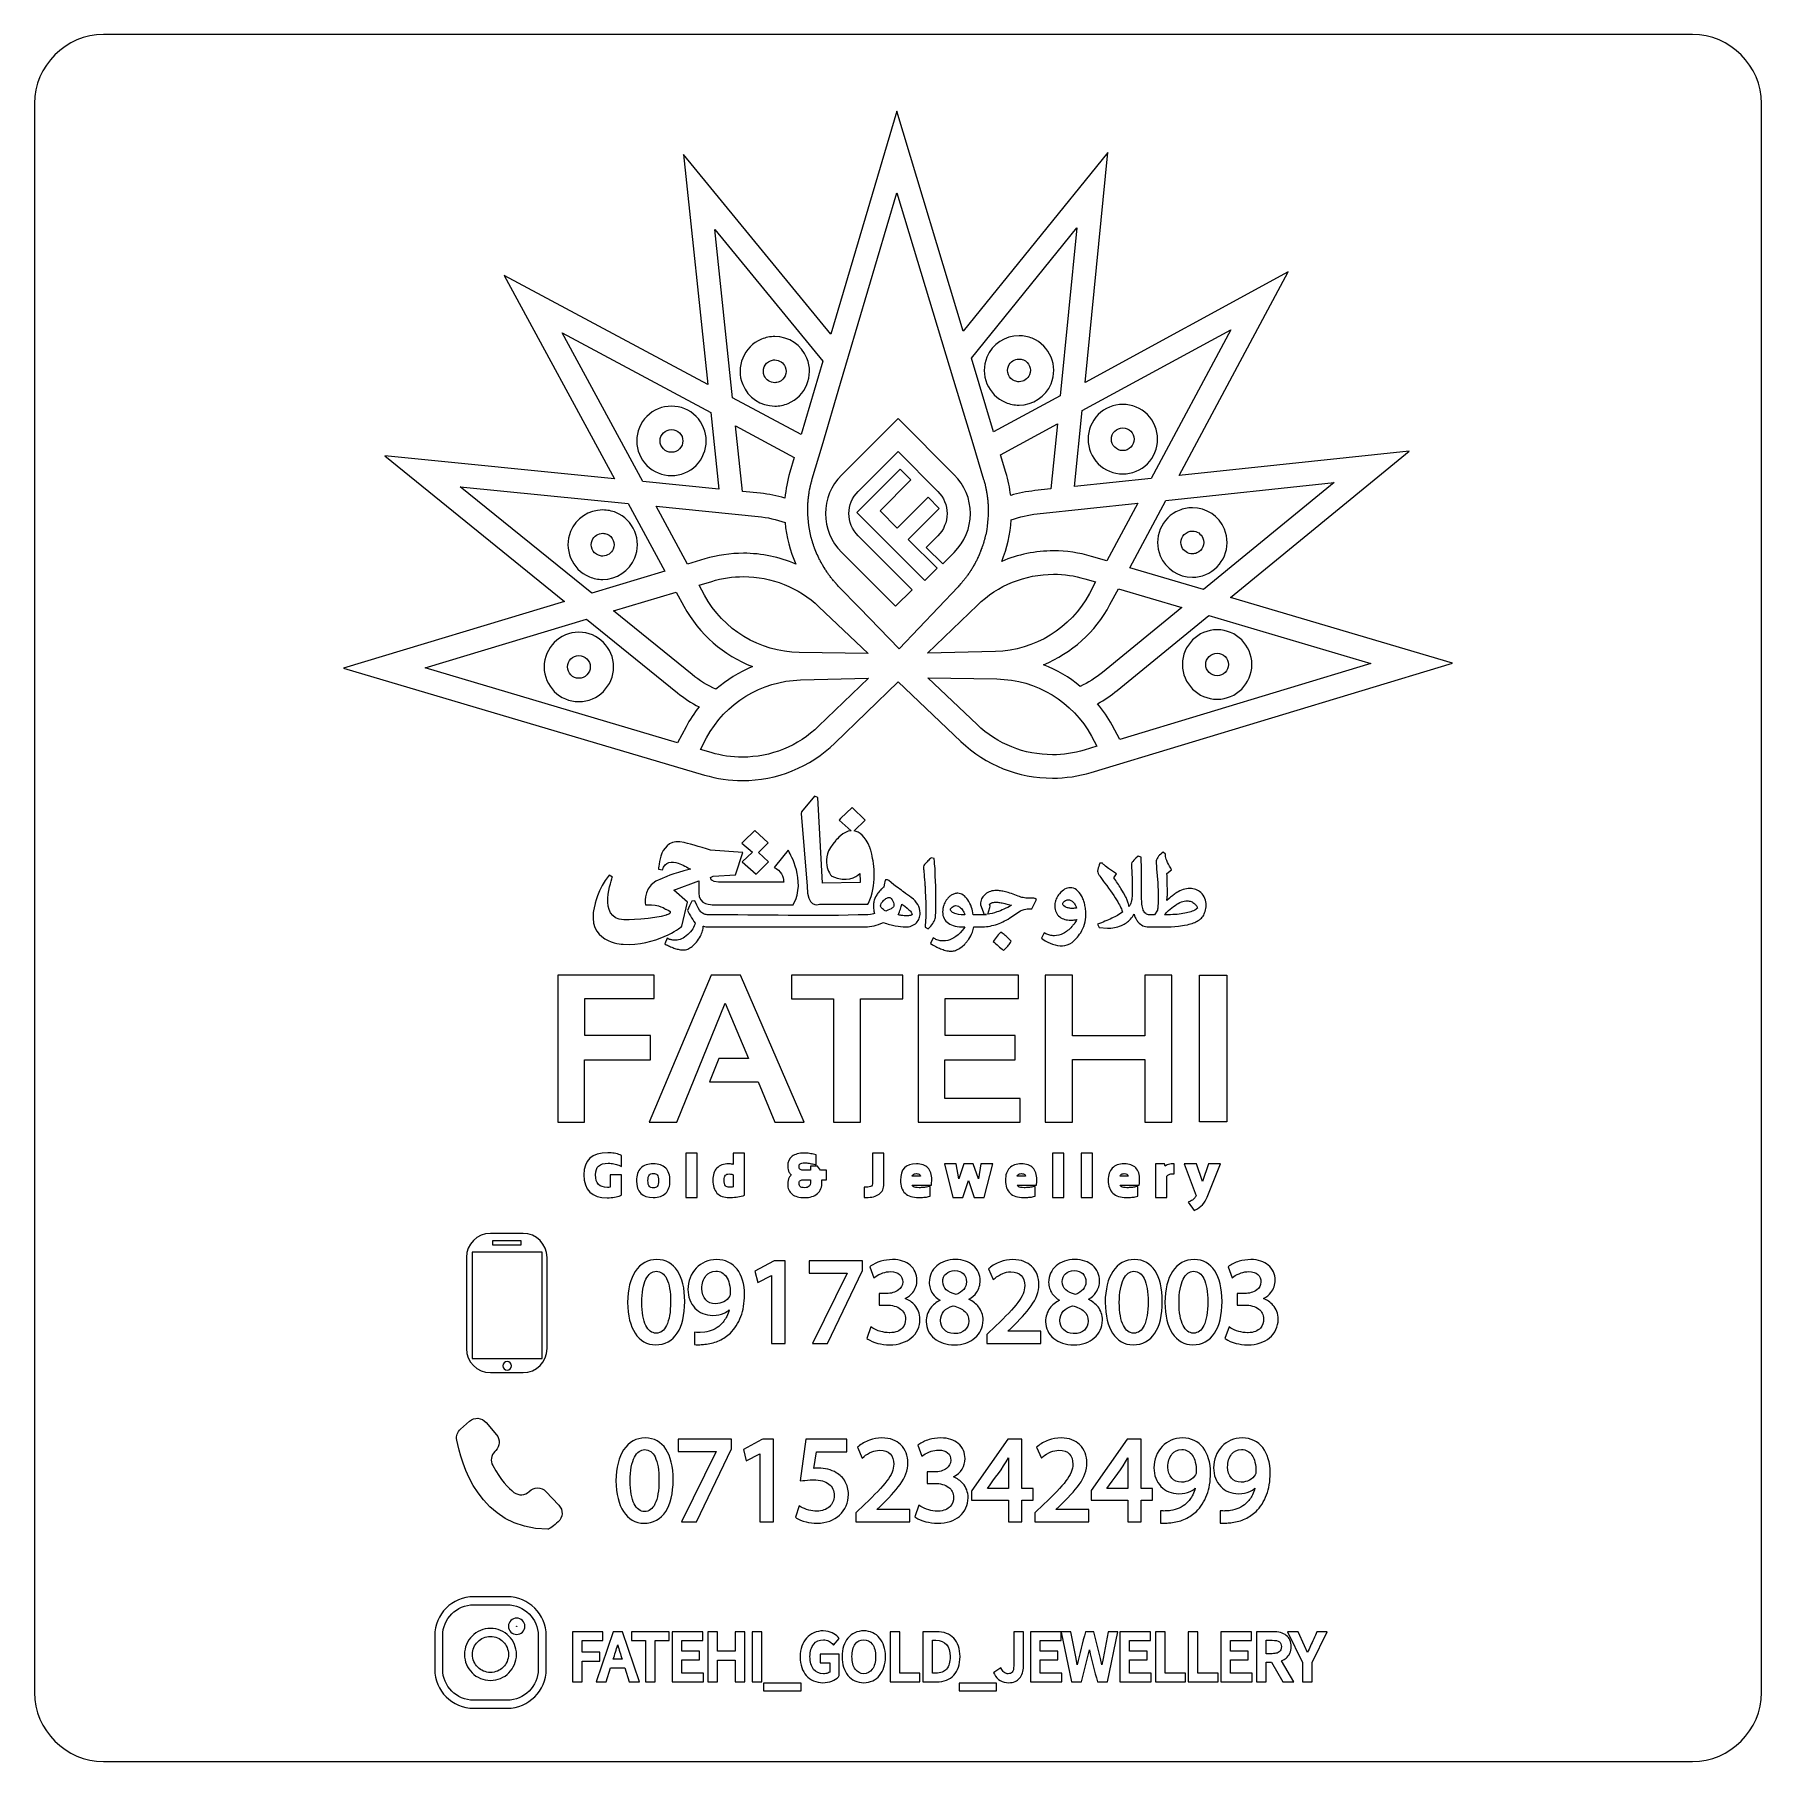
# Model space of a CAD drawing. Header units: millimetres. Extents: x -2199.5 to -2149.7, y -91.5 to -41.7.
import ezdxf

# ---------------------------------------------------------------- set-up
doc = ezdxf.new("R2010")
doc.units = ezdxf.units.MM
doc.header["$MEASUREMENT"] = 0
doc.layers.add('Layer 1', color=7, linetype='Continuous')

msp = doc.modelspace()

# ---------------------------------------------------------------- linework, layer by layer
at = {"layer": 'Layer 1', "color": 250, "lineweight": 18}
msp.add_open_spline([(-2197.5574, -41.7137), (-2197.5574, -41.7137), (-2151.7414, -41.7137), (-2151.7414, -41.7137), (-2150.6458, -41.7137), (-2149.7494, -42.6098), (-2149.7494, -43.7054), (-2149.7494, -43.7054), (-2149.7494, -89.522), (-2149.7494, -89.522), (-2149.7494, -90.6176), (-2150.6458, -91.5136), (-2151.7414, -91.5136), (-2151.7414, -91.5136), (-2197.5574, -91.5136), (-2197.5574, -91.5136), (-2198.6531, -91.5136), (-2199.5494, -90.6176), (-2199.5494, -89.522), (-2199.5494, -89.522), (-2199.5494, -43.7054), (-2199.5494, -43.7054), (-2199.5494, -42.6098), (-2198.6531, -41.7137), (-2197.5574, -41.7137)], degree=3, knots=[0, 0, 0, 0, 0.125, 0.125, 0.125, 0.25, 0.25, 0.25, 0.375, 0.375, 0.375, 0.5, 0.5, 0.5, 0.625, 0.625, 0.625, 0.75, 0.75, 0.75, 0.875, 0.875, 0.875, 1, 1, 1, 1], dxfattribs=at)
at = {"layer": 'Layer 1', "color": 240}
for points, knots in [([(-2176.589, -50.3549), (-2176.589, -50.3549), (-2174.6859, -43.9273), (-2174.6859, -43.9273), (-2174.6859, -43.9273), (-2172.7691, -50.2705), (-2172.7691, -50.2705), (-2172.7691, -50.2705), (-2168.5968, -45.117), (-2168.5968, -45.117), (-2168.5968, -45.117), (-2169.2567, -51.7433), (-2169.2567, -51.7433), (-2169.2567, -51.7433), (-2163.3949, -48.5594), (-2163.3949, -48.5594), (-2163.3949, -48.5594), (-2166.5404, -54.429), (-2166.5404, -54.429), (-2166.5404, -54.429), (-2159.9058, -53.7309), (-2159.9058, -53.7309), (-2159.9058, -53.7309), (-2165.0584, -57.9497), (-2165.0584, -57.9497), (-2165.0584, -57.9497), (-2158.6618, -59.8436), (-2158.6618, -59.8436), (-2158.6618, -59.8436), (-2169.0824, -62.9923), (-2169.0824, -62.9923), (-2169.4432, -63.1014), (-2169.816, -63.1564), (-2170.192, -63.1564), (-2171.1795, -63.1564), (-2172.1176, -62.7821), (-2172.834, -62.102), (-2172.834, -62.102), (-2174.647, -60.3811), (-2174.647, -60.3811), (-2174.647, -60.3811), (-2176.4691, -62.1452), (-2176.4691, -62.1452), (-2177.1887, -62.8423), (-2178.1368, -63.226), (-2179.1385, -63.226), (-2179.507, -63.226), (-2179.8735, -63.1729), (-2180.2276, -63.068), (-2180.2276, -63.068), (-2190.637, -59.9858), (-2190.637, -59.9858), (-2190.637, -59.9858), (-2184.2624, -58.0597), (-2184.2624, -58.0597), (-2184.2624, -58.0597), (-2189.4473, -53.8623), (-2189.4473, -53.8623), (-2189.4473, -53.8623), (-2182.8209, -54.5223), (-2182.8209, -54.5223), (-2182.8209, -54.5223), (-2186.0048, -48.6602), (-2186.0048, -48.6602), (-2186.0048, -48.6602), (-2180.1353, -51.8057), (-2180.1353, -51.8057), (-2180.1353, -51.8057), (-2180.8334, -45.1714), (-2180.8334, -45.1714), (-2180.8334, -45.1714), (-2176.589, -50.3549), (-2176.589, -50.3549)], [0, 0, 0, 0, 0.0416667, 0.0416667, 0.0416667, 0.0833333, 0.0833333, 0.0833333, 0.125, 0.125, 0.125, 0.1666667, 0.1666667, 0.1666667, 0.2083333, 0.2083333, 0.2083333, 0.25, 0.25, 0.25, 0.2916667, 0.2916667, 0.2916667, 0.3333333, 0.3333333, 0.3333333, 0.375, 0.375, 0.375, 0.4166667, 0.4166667, 0.4166667, 0.4583333, 0.4583333, 0.4583333, 0.5, 0.5, 0.5, 0.5416667, 0.5416667, 0.5416667, 0.5833333, 0.5833333, 0.5833333, 0.625, 0.625, 0.625, 0.6666667, 0.6666667, 0.6666667, 0.7083333, 0.7083333, 0.7083333, 0.75, 0.75, 0.75, 0.7916667, 0.7916667, 0.7916667, 0.8333333, 0.8333333, 0.8333333, 0.875, 0.875, 0.875, 0.9166667, 0.9166667, 0.9166667, 0.9583333, 0.9583333, 0.9583333, 1, 1, 1, 1]), ([(-2174.6792, -46.2766), (-2174.6792, -46.2766), (-2176.0732, -50.9846), (-2176.0732, -50.9846), (-2176.0732, -50.9846), (-2176.3042, -51.7652), (-2176.3042, -51.7652), (-2176.3042, -51.7652), (-2176.8392, -53.5721), (-2176.8392, -53.5721), (-2176.8392, -53.5721), (-2177.1223, -54.5279), (-2177.1223, -54.5279), (-2177.1223, -54.5279), (-2177.1259, -54.5404), (-2177.1259, -54.5404), (-2177.1259, -54.5404), (-2177.1295, -54.553), (-2177.1295, -54.553), (-2177.1295, -54.553), (-2177.1333, -54.5655), (-2177.1333, -54.5655), (-2177.1333, -54.5655), (-2177.1366, -54.5782), (-2177.1366, -54.5782), (-2177.1366, -54.5782), (-2177.137, -54.5791), (-2177.137, -54.5791), (-2177.137, -54.5791), (-2177.1469, -54.616), (-2177.1469, -54.616), (-2177.1469, -54.616), (-2177.1503, -54.6288), (-2177.1503, -54.6288), (-2177.1503, -54.6288), (-2177.1508, -54.6305), (-2177.1508, -54.6305), (-2177.1508, -54.6305), (-2177.1535, -54.6413), (-2177.1535, -54.6413), (-2177.1535, -54.6413), (-2177.1568, -54.6539), (-2177.1568, -54.6539), (-2177.1568, -54.6539), (-2177.163, -54.6793), (-2177.163, -54.6793), (-2177.163, -54.6793), (-2177.1635, -54.6821), (-2177.1635, -54.6821), (-2177.1635, -54.6821), (-2177.1661, -54.692), (-2177.1661, -54.692), (-2177.1661, -54.692), (-2177.1691, -54.7045), (-2177.1691, -54.7045), (-2177.1691, -54.7045), (-2177.1721, -54.7172), (-2177.1721, -54.7172), (-2177.1721, -54.7172), (-2177.1749, -54.73), (-2177.1749, -54.73), (-2177.1749, -54.73), (-2177.1758, -54.7338), (-2177.1758, -54.7338), (-2177.1758, -54.7338), (-2177.1778, -54.7427), (-2177.1778, -54.7427), (-2177.1778, -54.7427), (-2177.1833, -54.7681), (-2177.1833, -54.7681), (-2177.1833, -54.7681), (-2177.1858, -54.7808), (-2177.1858, -54.7808), (-2177.1858, -54.7808), (-2177.1869, -54.7854), (-2177.1869, -54.7854), (-2177.1869, -54.7854), (-2177.1886, -54.7935), (-2177.1886, -54.7935), (-2177.1886, -54.7935), (-2177.1911, -54.8062), (-2177.1911, -54.8062), (-2177.1911, -54.8062), (-2177.1936, -54.8189), (-2177.1936, -54.8189), (-2177.1936, -54.8189), (-2177.1961, -54.8317), (-2177.1961, -54.8317), (-2177.1961, -54.8317), (-2177.1971, -54.8374), (-2177.1971, -54.8374), (-2177.1971, -54.8374), (-2177.1985, -54.8444), (-2177.1985, -54.8444), (-2177.1985, -54.8444), (-2177.2008, -54.8571), (-2177.2008, -54.8571), (-2177.2008, -54.8571), (-2177.2065, -54.8892), (-2177.2065, -54.8892), (-2177.2065, -54.8892), (-2177.2075, -54.8954), (-2177.2075, -54.8954), (-2177.2075, -54.8954), (-2177.2096, -54.9081), (-2177.2096, -54.9081), (-2177.2096, -54.9081), (-2177.2117, -54.9208), (-2177.2117, -54.9208), (-2177.2117, -54.9208), (-2177.2137, -54.9336), (-2177.2137, -54.9336), (-2177.2137, -54.9336), (-2177.2157, -54.9465), (-2177.2157, -54.9465), (-2177.2157, -54.9465), (-2177.2179, -54.9592), (-2177.2179, -54.9592), (-2177.2179, -54.9592), (-2177.2196, -54.9719), (-2177.2196, -54.9719), (-2177.2196, -54.9719), (-2177.2215, -54.9848), (-2177.2215, -54.9848), (-2177.2215, -54.9848), (-2177.2226, -54.9932), (-2177.2226, -54.9932), (-2177.2226, -54.9932), (-2177.2232, -54.9974), (-2177.2232, -54.9974), (-2177.2232, -54.9974), (-2177.2249, -55.0103), (-2177.2249, -55.0103), (-2177.2249, -55.0103), (-2177.2281, -55.0359), (-2177.2281, -55.0359), (-2177.2281, -55.0359), (-2177.2292, -55.0452), (-2177.2292, -55.0452), (-2177.2292, -55.0452), (-2177.2296, -55.0486), (-2177.2296, -55.0486), (-2177.2296, -55.0486), (-2177.2311, -55.0613), (-2177.2311, -55.0613), (-2177.2311, -55.0613), (-2177.2326, -55.0742), (-2177.2326, -55.0742), (-2177.2326, -55.0742), (-2177.234, -55.0871), (-2177.234, -55.0871), (-2177.234, -55.0871), (-2177.2351, -55.0973), (-2177.2351, -55.0973), (-2177.2351, -55.0973), (-2177.2354, -55.0998), (-2177.2354, -55.0998), (-2177.2354, -55.0998), (-2177.2366, -55.1125), (-2177.2366, -55.1125), (-2177.2366, -55.1125), (-2177.2377, -55.1254), (-2177.2377, -55.1254), (-2177.2377, -55.1254), (-2177.239, -55.1382), (-2177.239, -55.1382), (-2177.239, -55.1382), (-2177.2413, -55.1638), (-2177.2413, -55.1638), (-2177.2413, -55.1638), (-2177.2423, -55.1766), (-2177.2423, -55.1766), (-2177.2423, -55.1766), (-2177.2431, -55.1893), (-2177.2431, -55.1893), (-2177.2431, -55.1893), (-2177.245, -55.2149), (-2177.245, -55.2149), (-2177.245, -55.2149), (-2177.2459, -55.2279), (-2177.2459, -55.2279), (-2177.2459, -55.2279), (-2177.2466, -55.2407), (-2177.2466, -55.2407), (-2177.2466, -55.2407), (-2177.2474, -55.2533), (-2177.2474, -55.2533), (-2177.2474, -55.2533), (-2177.2474, -55.2537), (-2177.2474, -55.2537), (-2177.2474, -55.2537), (-2177.2479, -55.2661), (-2177.2479, -55.2661), (-2177.2479, -55.2661), (-2177.2486, -55.2789), (-2177.2486, -55.2789), (-2177.2486, -55.2789), (-2177.2491, -55.2918), (-2177.2491, -55.2918), (-2177.2491, -55.2918), (-2177.2496, -55.3046), (-2177.2496, -55.3046), (-2177.2496, -55.3046), (-2177.2498, -55.3057), (-2177.2498, -55.3057), (-2177.2498, -55.3057), (-2177.2501, -55.3172), (-2177.2501, -55.3172), (-2177.2501, -55.3172), (-2177.2505, -55.3301), (-2177.2505, -55.3301), (-2177.2505, -55.3301), (-2177.2509, -55.3429), (-2177.2509, -55.3429), (-2177.2581, -55.6273), (-2177.227, -55.9099), (-2177.1595, -56.184), (-2177.1595, -56.184), (-2177.1493, -56.2243), (-2177.1493, -56.2243), (-2177.1493, -56.2243), (-2177.1478, -56.2301), (-2177.1478, -56.2301), (-2177.1478, -56.2301), (-2177.1467, -56.2339), (-2177.1467, -56.2339), (-2177.1467, -56.2339), (-2177.14, -56.2588), (-2177.14, -56.2588), (-2177.14, -56.2588), (-2177.1343, -56.2802), (-2177.1343, -56.2802), (-2177.1343, -56.2802), (-2177.1333, -56.2837), (-2177.1333, -56.2837), (-2177.1333, -56.2837), (-2177.132, -56.288), (-2177.132, -56.288), (-2177.1236, -56.3177), (-2177.1145, -56.3476), (-2177.1051, -56.3773), (-2177.1051, -56.3773), (-2177.1045, -56.3793), (-2177.1045, -56.3793), (-2177.1045, -56.3793), (-2177.1034, -56.3825), (-2177.1034, -56.3825), (-2177.1034, -56.3825), (-2177.0886, -56.4285), (-2177.0886, -56.4285), (-2177.0886, -56.4285), (-2177.0876, -56.4317), (-2177.0876, -56.4317), (-2177.0876, -56.4317), (-2177.072, -56.4775), (-2177.072, -56.4775), (-2177.072, -56.4775), (-2177.071, -56.4805), (-2177.071, -56.4805), (-2177.071, -56.4805), (-2177.0543, -56.5262), (-2177.0543, -56.5262), (-2177.0543, -56.5262), (-2177.0532, -56.5291), (-2177.0532, -56.5291), (-2177.0532, -56.5291), (-2177.0358, -56.5746), (-2177.0358, -56.5746), (-2177.0358, -56.5746), (-2177.0349, -56.5774), (-2177.0349, -56.5774), (-2177.0349, -56.5774), (-2177.0167, -56.6227), (-2177.0167, -56.6227), (-2177.0167, -56.6227), (-2177.0155, -56.6254), (-2177.0155, -56.6254), (-2177.0155, -56.6254), (-2176.9966, -56.6706), (-2176.9966, -56.6706), (-2176.9966, -56.6706), (-2176.9956, -56.6731), (-2176.9956, -56.6731), (-2176.9956, -56.6731), (-2176.977, -56.7159), (-2176.977, -56.7159), (-2176.977, -56.7159), (-2176.976, -56.718), (-2176.976, -56.718), (-2176.976, -56.718), (-2176.975, -56.7205), (-2176.975, -56.7205), (-2176.975, -56.7205), (-2176.9542, -56.7652), (-2176.9542, -56.7652), (-2176.9542, -56.7652), (-2176.9533, -56.7674), (-2176.9533, -56.7674), (-2176.9533, -56.7674), (-2176.9321, -56.8121), (-2176.9321, -56.8121), (-2176.9321, -56.8121), (-2176.9311, -56.8142), (-2176.9311, -56.8142), (-2176.9311, -56.8142), (-2176.9196, -56.8376), (-2176.9196, -56.8376), (-2176.9196, -56.8376), (-2176.9089, -56.8587), (-2176.9089, -56.8587), (-2176.9089, -56.8587), (-2176.9079, -56.8607), (-2176.9079, -56.8607), (-2176.9079, -56.8607), (-2176.896, -56.8838), (-2176.896, -56.8838), (-2176.896, -56.8838), (-2176.885, -56.9049), (-2176.885, -56.9049), (-2176.885, -56.9049), (-2176.884, -56.9068), (-2176.884, -56.9068), (-2176.884, -56.9068), (-2176.8602, -56.9507), (-2176.8602, -56.9507), (-2176.8602, -56.9507), (-2176.8592, -56.9525), (-2176.8592, -56.9525), (-2176.8592, -56.9525), (-2176.8467, -56.9753), (-2176.8467, -56.9753), (-2176.8467, -56.9753), (-2176.835, -56.9963), (-2176.835, -56.9963), (-2176.835, -56.9963), (-2176.8338, -56.9978), (-2176.8338, -56.9978), (-2176.8338, -56.9978), (-2176.821, -57.0204), (-2176.821, -57.0204), (-2176.821, -57.0204), (-2176.8086, -57.0413), (-2176.8086, -57.0413), (-2176.8086, -57.0413), (-2176.8077, -57.0428), (-2176.8077, -57.0428), (-2176.8077, -57.0428), (-2176.7817, -57.086), (-2176.7817, -57.086), (-2176.7817, -57.086), (-2176.7808, -57.0875), (-2176.7808, -57.0875), (-2176.7808, -57.0875), (-2176.7538, -57.1304), (-2176.7538, -57.1304), (-2176.7538, -57.1304), (-2176.753, -57.1317), (-2176.753, -57.1317), (-2176.753, -57.1317), (-2176.7389, -57.1534), (-2176.7389, -57.1534), (-2176.7389, -57.1534), (-2176.7254, -57.1742), (-2176.7254, -57.1742), (-2176.7254, -57.1742), (-2176.7245, -57.1755), (-2176.7245, -57.1755), (-2176.7245, -57.1755), (-2176.7227, -57.178), (-2176.7227, -57.178), (-2176.7227, -57.178), (-2176.696, -57.2178), (-2176.696, -57.2178), (-2176.696, -57.2178), (-2176.6953, -57.2188), (-2176.6953, -57.2188), (-2176.6953, -57.2188), (-2176.6804, -57.2402), (-2176.6804, -57.2402), (-2176.6804, -57.2402), (-2176.6659, -57.2607), (-2176.6659, -57.2607), (-2176.6659, -57.2607), (-2176.6652, -57.2616), (-2176.6652, -57.2616), (-2176.6652, -57.2616), (-2176.6499, -57.283), (-2176.6499, -57.283), (-2176.6499, -57.283), (-2176.6351, -57.3033), (-2176.6351, -57.3033), (-2176.6351, -57.3033), (-2176.6345, -57.3041), (-2176.6345, -57.3041), (-2176.6345, -57.3041), (-2176.6189, -57.3252), (-2176.6189, -57.3252), (-2176.6189, -57.3252), (-2176.6035, -57.3454), (-2176.6035, -57.3454), (-2176.6035, -57.3454), (-2176.6029, -57.3461), (-2176.6029, -57.3461), (-2176.6029, -57.3461), (-2176.587, -57.367), (-2176.587, -57.367), (-2176.587, -57.367), (-2176.5712, -57.3871), (-2176.5712, -57.3871), (-2176.5712, -57.3871), (-2176.5707, -57.3877), (-2176.5707, -57.3877), (-2176.5707, -57.3877), (-2176.5542, -57.4083), (-2176.5542, -57.4083), (-2176.5542, -57.4083), (-2176.5382, -57.4283), (-2176.5382, -57.4283), (-2176.5382, -57.4283), (-2176.5375, -57.4288), (-2176.5375, -57.4288), (-2176.5375, -57.4288), (-2176.532, -57.4356), (-2176.532, -57.4356), (-2176.532, -57.4356), (-2176.5085, -57.4638), (-2176.5085, -57.4638), (-2176.5085, -57.4638), (-2176.5043, -57.469), (-2176.5043, -57.469), (-2176.5043, -57.469), (-2176.5039, -57.4694), (-2176.5039, -57.4694), (-2176.5039, -57.4694), (-2176.4867, -57.4894), (-2176.4867, -57.4894), (-2176.4867, -57.4894), (-2176.4697, -57.5092), (-2176.4697, -57.5092), (-2176.4697, -57.5092), (-2176.4695, -57.5094), (-2176.4695, -57.5094), (-2176.4695, -57.5094), (-2176.452, -57.5293), (-2176.452, -57.5293), (-2176.452, -57.5293), (-2176.4344, -57.5488), (-2176.4344, -57.5488), (-2176.4344, -57.5488), (-2176.4342, -57.5491), (-2176.4342, -57.5491), (-2176.4342, -57.5491), (-2176.4328, -57.5506), (-2176.4328, -57.5506), (-2176.4328, -57.5506), (-2176.3989, -57.5873), (-2176.3989, -57.5873), (-2176.3989, -57.5873), (-2176.3983, -57.588), (-2176.3983, -57.588), (-2176.3983, -57.588), (-2176.3982, -57.5881), (-2176.3982, -57.5881), (-2176.3982, -57.5881), (-2176.3977, -57.5885), (-2176.3977, -57.5885), (-2176.3977, -57.5885), (-2176.3615, -57.6267), (-2176.3615, -57.6267), (-2176.3615, -57.6267), (-2175.7598, -58.248), (-2175.7598, -58.248), (-2175.7598, -58.248), (-2175.7598, -58.2479), (-2175.7598, -58.2479), (-2175.7598, -58.2479), (-2174.617, -59.4282), (-2174.617, -59.4282), (-2174.617, -59.4282), (-2172.9157, -57.6358), (-2172.9157, -57.6358), (-2172.9157, -57.6358), (-2172.8964, -57.6152), (-2172.8964, -57.6152), (-2172.8964, -57.6152), (-2172.8794, -57.597), (-2172.8794, -57.597), (-2172.8794, -57.597), (-2172.8772, -57.5945), (-2172.8772, -57.5945), (-2172.8772, -57.5945), (-2172.844, -57.5576), (-2172.844, -57.5576), (-2172.844, -57.5576), (-2172.8397, -57.5528), (-2172.8397, -57.5528), (-2172.8397, -57.5528), (-2172.8212, -57.5317), (-2172.8212, -57.5317), (-2172.8212, -57.5317), (-2172.8092, -57.5178), (-2172.8092, -57.5178), (-2172.8092, -57.5178), (-2172.8028, -57.5103), (-2172.8028, -57.5103), (-2172.8028, -57.5103), (-2172.7849, -57.489), (-2172.7849, -57.489), (-2172.7849, -57.489), (-2172.7751, -57.4775), (-2172.7751, -57.4775), (-2172.7751, -57.4775), (-2172.7669, -57.4675), (-2172.7669, -57.4675), (-2172.7669, -57.4675), (-2172.742, -57.4366), (-2172.742, -57.4366), (-2172.742, -57.4366), (-2172.7318, -57.424), (-2172.7318, -57.424), (-2172.7143, -57.4021), (-2172.6973, -57.38), (-2172.6807, -57.3577), (-2172.6807, -57.3577), (-2172.6774, -57.3535), (-2172.6774, -57.3535), (-2172.6774, -57.3535), (-2172.664, -57.3354), (-2172.664, -57.3354), (-2172.664, -57.3354), (-2172.6478, -57.3129), (-2172.6478, -57.3129), (-2172.6478, -57.3129), (-2172.6465, -57.3112), (-2172.6465, -57.3112), (-2172.6465, -57.3112), (-2172.6315, -57.2903), (-2172.6315, -57.2903), (-2172.6315, -57.2903), (-2172.6162, -57.2687), (-2172.6162, -57.2687), (-2172.6162, -57.2687), (-2172.6155, -57.2677), (-2172.6155, -57.2677), (-2172.6155, -57.2677), (-2172.5998, -57.2448), (-2172.5998, -57.2448), (-2172.5998, -57.2448), (-2172.5867, -57.2255), (-2172.5867, -57.2255), (-2172.5867, -57.2255), (-2172.5843, -57.2219), (-2172.5843, -57.2219), (-2172.5843, -57.2219), (-2172.5814, -57.2176), (-2172.5814, -57.2176), (-2172.5814, -57.2176), (-2172.5579, -57.1819), (-2172.5579, -57.1819), (-2172.5579, -57.1819), (-2172.5538, -57.1756), (-2172.5538, -57.1756), (-2172.5538, -57.1756), (-2172.5389, -57.1522), (-2172.5389, -57.1522), (-2172.5389, -57.1522), (-2172.5298, -57.1381), (-2172.5298, -57.1381), (-2172.5298, -57.1381), (-2172.524, -57.1288), (-2172.524, -57.1288), (-2172.524, -57.1288), (-2172.5098, -57.1053), (-2172.5098, -57.1053), (-2172.5098, -57.1053), (-2172.5025, -57.0935), (-2172.5025, -57.0935), (-2172.5025, -57.0935), (-2172.4955, -57.0816), (-2172.4955, -57.0816), (-2172.4955, -57.0816), (-2172.4815, -57.0577), (-2172.4815, -57.0577), (-2172.4815, -57.0577), (-2172.4806, -57.0565), (-2172.4806, -57.0565), (-2172.4806, -57.0565), (-2172.4676, -57.034), (-2172.4676, -57.034), (-2172.4676, -57.034), (-2172.4539, -57.0099), (-2172.4539, -57.0099), (-2172.4539, -57.0099), (-2172.4432, -56.9907), (-2172.4432, -56.9907), (-2172.4432, -56.9907), (-2172.4406, -56.986), (-2172.4406, -56.986), (-2172.4406, -56.986), (-2172.4273, -56.9618), (-2172.4273, -56.9618), (-2172.4273, -56.9618), (-2172.4252, -56.958), (-2172.4252, -56.958), (-2172.4252, -56.958), (-2172.4144, -56.9375), (-2172.4144, -56.9375), (-2172.4144, -56.9375), (-2172.4016, -56.913), (-2172.4016, -56.913), (-2172.4016, -56.913), (-2172.4011, -56.9122), (-2172.4011, -56.9122), (-2172.4011, -56.9122), (-2172.3893, -56.8887), (-2172.3893, -56.8887), (-2172.3893, -56.8887), (-2172.3777, -56.866), (-2172.3777, -56.866), (-2172.3777, -56.866), (-2172.3767, -56.8639), (-2172.3767, -56.8639), (-2172.3767, -56.8639), (-2172.3647, -56.8394), (-2172.3647, -56.8394), (-2172.3647, -56.8394), (-2172.3552, -56.8195), (-2172.3552, -56.8195), (-2172.3552, -56.8195), (-2172.3528, -56.8145), (-2172.3528, -56.8145), (-2172.3528, -56.8145), (-2172.3412, -56.7896), (-2172.3412, -56.7896), (-2172.3412, -56.7896), (-2172.3333, -56.7726), (-2172.3333, -56.7726), (-2172.3333, -56.7726), (-2172.3297, -56.7647), (-2172.3297, -56.7647), (-2172.3297, -56.7647), (-2172.3184, -56.7397), (-2172.3184, -56.7397), (-2172.3184, -56.7397), (-2172.3123, -56.7254), (-2172.3123, -56.7254), (-2172.3123, -56.7254), (-2172.3075, -56.7144), (-2172.3075, -56.7144), (-2172.3075, -56.7144), (-2172.2968, -56.6894), (-2172.2968, -56.6894), (-2172.2968, -56.6894), (-2172.292, -56.6778), (-2172.292, -56.6778), (-2172.292, -56.6778), (-2172.2864, -56.6638), (-2172.2864, -56.6638), (-2172.2864, -56.6638), (-2172.2758, -56.6387), (-2172.2758, -56.6387), (-2172.2758, -56.6387), (-2172.2724, -56.63), (-2172.2724, -56.63), (-2172.2724, -56.63), (-2172.2658, -56.613), (-2172.2658, -56.613), (-2172.2658, -56.613), (-2172.256, -56.5876), (-2172.256, -56.5876), (-2172.256, -56.5876), (-2172.2537, -56.5819), (-2172.2537, -56.5819), (-2172.2537, -56.5819), (-2172.2464, -56.562), (-2172.2464, -56.562), (-2172.2464, -56.562), (-2172.237, -56.5362), (-2172.237, -56.5362), (-2172.237, -56.5362), (-2172.2359, -56.5336), (-2172.2359, -56.5336), (-2172.2359, -56.5336), (-2172.2275, -56.5104), (-2172.2275, -56.5104), (-2172.2275, -56.5104), (-2172.2187, -56.4849), (-2172.2187, -56.4849), (-2172.2187, -56.4849), (-2172.2187, -56.4847), (-2172.2187, -56.4847), (-2172.2187, -56.4847), (-2172.2098, -56.4586), (-2172.2098, -56.4586), (-2172.2098, -56.4586), (-2172.2076, -56.4517), (-2172.2076, -56.4517), (-2172.2076, -56.4517), (-2172.2014, -56.4327), (-2172.2014, -56.4327), (-2172.2014, -56.4327), (-2172.1931, -56.4064), (-2172.1931, -56.4064), (-2172.1931, -56.4064), (-2172.1869, -56.3868), (-2172.1869, -56.3868), (-2172.1869, -56.3868), (-2172.1851, -56.3804), (-2172.1851, -56.3804), (-2172.1851, -56.3804), (-2172.177, -56.3541), (-2172.177, -56.3541), (-2172.177, -56.3541), (-2172.172, -56.3374), (-2172.172, -56.3374), (-2172.172, -56.3374), (-2172.1694, -56.328), (-2172.1694, -56.328), (-2172.1694, -56.328), (-2172.162, -56.3016), (-2172.162, -56.3016), (-2172.162, -56.3016), (-2172.1583, -56.2878), (-2172.1583, -56.2878), (-2172.1583, -56.2878), (-2172.1549, -56.2752), (-2172.1549, -56.2752), (-2172.1549, -56.2752), (-2172.1479, -56.2488), (-2172.1479, -56.2488), (-2172.1479, -56.2488), (-2172.1451, -56.2379), (-2172.1451, -56.2379), (-2172.1451, -56.2379), (-2172.1413, -56.2224), (-2172.1413, -56.2224), (-2172.1413, -56.2224), (-2172.1348, -56.1957), (-2172.1348, -56.1957), (-2172.1348, -56.1957), (-2172.1329, -56.1879), (-2172.1329, -56.1879), (-2172.1329, -56.1879), (-2172.1224, -56.1424), (-2172.1224, -56.1424), (-2172.1224, -56.1424), (-2172.1212, -56.1377), (-2172.1212, -56.1377), (-2172.1212, -56.1377), (-2172.111, -56.089), (-2172.111, -56.089), (-2172.0562, -55.8209), (-2172.0364, -55.5452), (-2172.0525, -55.2696), (-2172.0525, -55.2696), (-2172.0528, -55.2644), (-2172.0528, -55.2644), (-2172.0528, -55.2644), (-2172.0533, -55.2582), (-2172.0533, -55.2582), (-2172.0533, -55.2582), (-2172.0539, -55.2468), (-2172.0539, -55.2468), (-2172.0539, -55.2468), (-2172.0548, -55.2354), (-2172.0548, -55.2354), (-2172.0548, -55.2354), (-2172.0555, -55.224), (-2172.0555, -55.224), (-2172.0555, -55.224), (-2172.0563, -55.2126), (-2172.0563, -55.2126), (-2172.0563, -55.2126), (-2172.0564, -55.2125), (-2172.0564, -55.2125), (-2172.0564, -55.2125), (-2172.0574, -55.2011), (-2172.0574, -55.2011), (-2172.0574, -55.2011), (-2172.0583, -55.1896), (-2172.0583, -55.1896), (-2172.0583, -55.1896), (-2172.0593, -55.1782), (-2172.0593, -55.1782), (-2172.0593, -55.1782), (-2172.0624, -55.1439), (-2172.0624, -55.1439), (-2172.0624, -55.1439), (-2172.0636, -55.1325), (-2172.0636, -55.1325), (-2172.0636, -55.1325), (-2172.0648, -55.1209), (-2172.0648, -55.1209), (-2172.0648, -55.1209), (-2172.0672, -55.0983), (-2172.0672, -55.0983), (-2172.0672, -55.0983), (-2172.0687, -55.0869), (-2172.0687, -55.0869), (-2172.0687, -55.0869), (-2172.0699, -55.0755), (-2172.0699, -55.0755), (-2172.0699, -55.0755), (-2172.0713, -55.064), (-2172.0713, -55.064), (-2172.0713, -55.064), (-2172.0722, -55.0571), (-2172.0722, -55.0571), (-2172.0722, -55.0571), (-2172.0727, -55.0526), (-2172.0727, -55.0526), (-2172.0727, -55.0526), (-2172.0743, -55.0412), (-2172.0743, -55.0412), (-2172.0743, -55.0412), (-2172.0758, -55.0298), (-2172.0758, -55.0298), (-2172.0758, -55.0298), (-2172.0772, -55.0183), (-2172.0772, -55.0183), (-2172.0772, -55.0183), (-2172.0789, -55.0069), (-2172.0789, -55.0069), (-2172.0789, -55.0069), (-2172.0806, -54.9955), (-2172.0806, -54.9955), (-2172.0806, -54.9955), (-2172.0824, -54.9841), (-2172.0824, -54.9841), (-2172.0824, -54.9841), (-2172.0841, -54.9728), (-2172.0841, -54.9728), (-2172.0841, -54.9728), (-2172.0841, -54.9725), (-2172.0841, -54.9725), (-2172.0841, -54.9725), (-2172.0877, -54.95), (-2172.0877, -54.95), (-2172.0877, -54.95), (-2172.0896, -54.9386), (-2172.0896, -54.9386), (-2172.0896, -54.9386), (-2172.0915, -54.9272), (-2172.0915, -54.9272), (-2172.0915, -54.9272), (-2172.0935, -54.9157), (-2172.0935, -54.9157), (-2172.0935, -54.9157), (-2172.0955, -54.9043), (-2172.0955, -54.9043), (-2172.0955, -54.9043), (-2172.0958, -54.9018), (-2172.0958, -54.9018), (-2172.0958, -54.9018), (-2172.0975, -54.8931), (-2172.0975, -54.8931), (-2172.0975, -54.8931), (-2172.0996, -54.8817), (-2172.0996, -54.8817), (-2172.0996, -54.8817), (-2172.1017, -54.8702), (-2172.1017, -54.8702), (-2172.1017, -54.8702), (-2172.1038, -54.8589), (-2172.1038, -54.8589), (-2172.1038, -54.8589), (-2172.1055, -54.8503), (-2172.1055, -54.8503), (-2172.1055, -54.8503), (-2172.1061, -54.8475), (-2172.1061, -54.8475), (-2172.1061, -54.8475), (-2172.1082, -54.8361), (-2172.1082, -54.8361), (-2172.1082, -54.8361), (-2172.1105, -54.8249), (-2172.1105, -54.8249), (-2172.1105, -54.8249), (-2172.1127, -54.8133), (-2172.1127, -54.8133), (-2172.1127, -54.8133), (-2172.1152, -54.8021), (-2172.1152, -54.8021), (-2172.1152, -54.8021), (-2172.1159, -54.7987), (-2172.1159, -54.7987), (-2172.1159, -54.7987), (-2172.1176, -54.7908), (-2172.1176, -54.7908), (-2172.1176, -54.7908), (-2172.1201, -54.7796), (-2172.1201, -54.7796), (-2172.1201, -54.7796), (-2172.1226, -54.7682), (-2172.1226, -54.7682), (-2172.1226, -54.7682), (-2172.1251, -54.7568), (-2172.1251, -54.7568), (-2172.1251, -54.7568), (-2172.1272, -54.7473), (-2172.1272, -54.7473), (-2172.1272, -54.7473), (-2172.1277, -54.7455), (-2172.1277, -54.7455), (-2172.1277, -54.7455), (-2172.1304, -54.7343), (-2172.1304, -54.7343), (-2172.1304, -54.7343), (-2172.1331, -54.7229), (-2172.1331, -54.7229), (-2172.1331, -54.7229), (-2172.1386, -54.7002), (-2172.1386, -54.7002), (-2172.1386, -54.7002), (-2172.1398, -54.696), (-2172.1398, -54.696), (-2172.1398, -54.696), (-2172.15, -54.6551), (-2172.15, -54.6551), (-2172.15, -54.6551), (-2172.1528, -54.6447), (-2172.1528, -54.6447), (-2172.1528, -54.6447), (-2172.1531, -54.6438), (-2172.1531, -54.6438), (-2172.1531, -54.6438), (-2172.156, -54.6327), (-2172.156, -54.6327), (-2172.156, -54.6327), (-2172.159, -54.6213), (-2172.159, -54.6213), (-2172.159, -54.6213), (-2172.1623, -54.61), (-2172.1623, -54.61), (-2172.1623, -54.61), (-2172.1653, -54.5988), (-2172.1653, -54.5988), (-2172.1653, -54.5988), (-2172.1668, -54.5936), (-2172.1668, -54.5936), (-2172.1668, -54.5936), (-2172.1684, -54.5876), (-2172.1684, -54.5876), (-2172.1684, -54.5876), (-2172.1687, -54.5872), (-2172.1687, -54.5872), (-2172.1687, -54.5872), (-2172.1817, -54.5427), (-2172.1817, -54.5427), (-2172.1817, -54.5427), (-2172.4961, -53.5025), (-2172.4961, -53.5025), (-2172.4961, -53.5025), (-2173.0459, -51.6825), (-2173.0459, -51.6825), (-2173.0459, -51.6825), (-2174.6792, -46.2766), (-2174.6792, -46.2766)], [0, 0, 0, 0, 0.0031348, 0.0031348, 0.0031348, 0.0062696, 0.0062696, 0.0062696, 0.0094044, 0.0094044, 0.0094044, 0.0125392, 0.0125392, 0.0125392, 0.015674, 0.015674, 0.015674, 0.0188088, 0.0188088, 0.0188088, 0.0219436, 0.0219436, 0.0219436, 0.0250784, 0.0250784, 0.0250784, 0.0282132, 0.0282132, 0.0282132, 0.031348, 0.031348, 0.031348, 0.0344828, 0.0344828, 0.0344828, 0.0376176, 0.0376176, 0.0376176, 0.0407524, 0.0407524, 0.0407524, 0.0438871, 0.0438871, 0.0438871, 0.0470219, 0.0470219, 0.0470219, 0.0501567, 0.0501567, 0.0501567, 0.0532915, 0.0532915, 0.0532915, 0.0564263, 0.0564263, 0.0564263, 0.0595611, 0.0595611, 0.0595611, 0.0626959, 0.0626959, 0.0626959, 0.0658307, 0.0658307, 0.0658307, 0.0689655, 0.0689655, 0.0689655, 0.0721003, 0.0721003, 0.0721003, 0.0752351, 0.0752351, 0.0752351, 0.0783699, 0.0783699, 0.0783699, 0.0815047, 0.0815047, 0.0815047, 0.0846395, 0.0846395, 0.0846395, 0.0877743, 0.0877743, 0.0877743, 0.0909091, 0.0909091, 0.0909091, 0.0940439, 0.0940439, 0.0940439, 0.0971787, 0.0971787, 0.0971787, 0.1003135, 0.1003135, 0.1003135, 0.1034483, 0.1034483, 0.1034483, 0.1065831, 0.1065831, 0.1065831, 0.1097179, 0.1097179, 0.1097179, 0.1128527, 0.1128527, 0.1128527, 0.1159875, 0.1159875, 0.1159875, 0.1191223, 0.1191223, 0.1191223, 0.1222571, 0.1222571, 0.1222571, 0.1253918, 0.1253918, 0.1253918, 0.1285266, 0.1285266, 0.1285266, 0.1316614, 0.1316614, 0.1316614, 0.1347962, 0.1347962, 0.1347962, 0.137931, 0.137931, 0.137931, 0.1410658, 0.1410658, 0.1410658, 0.1442006, 0.1442006, 0.1442006, 0.1473354, 0.1473354, 0.1473354, 0.1504702, 0.1504702, 0.1504702, 0.153605, 0.153605, 0.153605, 0.1567398, 0.1567398, 0.1567398, 0.1598746, 0.1598746, 0.1598746, 0.1630094, 0.1630094, 0.1630094, 0.1661442, 0.1661442, 0.1661442, 0.169279, 0.169279, 0.169279, 0.1724138, 0.1724138, 0.1724138, 0.1755486, 0.1755486, 0.1755486, 0.1786834, 0.1786834, 0.1786834, 0.1818182, 0.1818182, 0.1818182, 0.184953, 0.184953, 0.184953, 0.1880878, 0.1880878, 0.1880878, 0.1912226, 0.1912226, 0.1912226, 0.1943574, 0.1943574, 0.1943574, 0.1974922, 0.1974922, 0.1974922, 0.200627, 0.200627, 0.200627, 0.2037618, 0.2037618, 0.2037618, 0.2068966, 0.2068966, 0.2068966, 0.2100313, 0.2100313, 0.2100313, 0.2131661, 0.2131661, 0.2131661, 0.2163009, 0.2163009, 0.2163009, 0.2194357, 0.2194357, 0.2194357, 0.2225705, 0.2225705, 0.2225705, 0.2257053, 0.2257053, 0.2257053, 0.2288401, 0.2288401, 0.2288401, 0.2319749, 0.2319749, 0.2319749, 0.2351097, 0.2351097, 0.2351097, 0.2382445, 0.2382445, 0.2382445, 0.2413793, 0.2413793, 0.2413793, 0.2445141, 0.2445141, 0.2445141, 0.2476489, 0.2476489, 0.2476489, 0.2507837, 0.2507837, 0.2507837, 0.2539185, 0.2539185, 0.2539185, 0.2570533, 0.2570533, 0.2570533, 0.2601881, 0.2601881, 0.2601881, 0.2633229, 0.2633229, 0.2633229, 0.2664577, 0.2664577, 0.2664577, 0.2695925, 0.2695925, 0.2695925, 0.2727273, 0.2727273, 0.2727273, 0.2758621, 0.2758621, 0.2758621, 0.2789969, 0.2789969, 0.2789969, 0.2821317, 0.2821317, 0.2821317, 0.2852665, 0.2852665, 0.2852665, 0.2884013, 0.2884013, 0.2884013, 0.2915361, 0.2915361, 0.2915361, 0.2946708, 0.2946708, 0.2946708, 0.2978056, 0.2978056, 0.2978056, 0.3009404, 0.3009404, 0.3009404, 0.3040752, 0.3040752, 0.3040752, 0.30721, 0.30721, 0.30721, 0.3103448, 0.3103448, 0.3103448, 0.3134796, 0.3134796, 0.3134796, 0.3166144, 0.3166144, 0.3166144, 0.3197492, 0.3197492, 0.3197492, 0.322884, 0.322884, 0.322884, 0.3260188, 0.3260188, 0.3260188, 0.3291536, 0.3291536, 0.3291536, 0.3322884, 0.3322884, 0.3322884, 0.3354232, 0.3354232, 0.3354232, 0.338558, 0.338558, 0.338558, 0.3416928, 0.3416928, 0.3416928, 0.3448276, 0.3448276, 0.3448276, 0.3479624, 0.3479624, 0.3479624, 0.3510972, 0.3510972, 0.3510972, 0.354232, 0.354232, 0.354232, 0.3573668, 0.3573668, 0.3573668, 0.3605016, 0.3605016, 0.3605016, 0.3636364, 0.3636364, 0.3636364, 0.3667712, 0.3667712, 0.3667712, 0.369906, 0.369906, 0.369906, 0.3730408, 0.3730408, 0.3730408, 0.3761755, 0.3761755, 0.3761755, 0.3793103, 0.3793103, 0.3793103, 0.3824451, 0.3824451, 0.3824451, 0.3855799, 0.3855799, 0.3855799, 0.3887147, 0.3887147, 0.3887147, 0.3918495, 0.3918495, 0.3918495, 0.3949843, 0.3949843, 0.3949843, 0.3981191, 0.3981191, 0.3981191, 0.4012539, 0.4012539, 0.4012539, 0.4043887, 0.4043887, 0.4043887, 0.4075235, 0.4075235, 0.4075235, 0.4106583, 0.4106583, 0.4106583, 0.4137931, 0.4137931, 0.4137931, 0.4169279, 0.4169279, 0.4169279, 0.4200627, 0.4200627, 0.4200627, 0.4231975, 0.4231975, 0.4231975, 0.4263323, 0.4263323, 0.4263323, 0.4294671, 0.4294671, 0.4294671, 0.4326019, 0.4326019, 0.4326019, 0.4357367, 0.4357367, 0.4357367, 0.4388715, 0.4388715, 0.4388715, 0.4420063, 0.4420063, 0.4420063, 0.4451411, 0.4451411, 0.4451411, 0.4482759, 0.4482759, 0.4482759, 0.4514107, 0.4514107, 0.4514107, 0.4545455, 0.4545455, 0.4545455, 0.4576803, 0.4576803, 0.4576803, 0.460815, 0.460815, 0.460815, 0.4639498, 0.4639498, 0.4639498, 0.4670846, 0.4670846, 0.4670846, 0.4702194, 0.4702194, 0.4702194, 0.4733542, 0.4733542, 0.4733542, 0.476489, 0.476489, 0.476489, 0.4796238, 0.4796238, 0.4796238, 0.4827586, 0.4827586, 0.4827586, 0.4858934, 0.4858934, 0.4858934, 0.4890282, 0.4890282, 0.4890282, 0.492163, 0.492163, 0.492163, 0.4952978, 0.4952978, 0.4952978, 0.4984326, 0.4984326, 0.4984326, 0.5015674, 0.5015674, 0.5015674, 0.5047022, 0.5047022, 0.5047022, 0.507837, 0.507837, 0.507837, 0.5109718, 0.5109718, 0.5109718, 0.5141066, 0.5141066, 0.5141066, 0.5172414, 0.5172414, 0.5172414, 0.5203762, 0.5203762, 0.5203762, 0.523511, 0.523511, 0.523511, 0.5266458, 0.5266458, 0.5266458, 0.5297806, 0.5297806, 0.5297806, 0.5329154, 0.5329154, 0.5329154, 0.5360502, 0.5360502, 0.5360502, 0.539185, 0.539185, 0.539185, 0.5423197, 0.5423197, 0.5423197, 0.5454545, 0.5454545, 0.5454545, 0.5485893, 0.5485893, 0.5485893, 0.5517241, 0.5517241, 0.5517241, 0.5548589, 0.5548589, 0.5548589, 0.5579937, 0.5579937, 0.5579937, 0.5611285, 0.5611285, 0.5611285, 0.5642633, 0.5642633, 0.5642633, 0.5673981, 0.5673981, 0.5673981, 0.5705329, 0.5705329, 0.5705329, 0.5736677, 0.5736677, 0.5736677, 0.5768025, 0.5768025, 0.5768025, 0.5799373, 0.5799373, 0.5799373, 0.5830721, 0.5830721, 0.5830721, 0.5862069, 0.5862069, 0.5862069, 0.5893417, 0.5893417, 0.5893417, 0.5924765, 0.5924765, 0.5924765, 0.5956113, 0.5956113, 0.5956113, 0.5987461, 0.5987461, 0.5987461, 0.6018809, 0.6018809, 0.6018809, 0.6050157, 0.6050157, 0.6050157, 0.6081505, 0.6081505, 0.6081505, 0.6112853, 0.6112853, 0.6112853, 0.6144201, 0.6144201, 0.6144201, 0.6175549, 0.6175549, 0.6175549, 0.6206897, 0.6206897, 0.6206897, 0.6238245, 0.6238245, 0.6238245, 0.6269592, 0.6269592, 0.6269592, 0.630094, 0.630094, 0.630094, 0.6332288, 0.6332288, 0.6332288, 0.6363636, 0.6363636, 0.6363636, 0.6394984, 0.6394984, 0.6394984, 0.6426332, 0.6426332, 0.6426332, 0.645768, 0.645768, 0.645768, 0.6489028, 0.6489028, 0.6489028, 0.6520376, 0.6520376, 0.6520376, 0.6551724, 0.6551724, 0.6551724, 0.6583072, 0.6583072, 0.6583072, 0.661442, 0.661442, 0.661442, 0.6645768, 0.6645768, 0.6645768, 0.6677116, 0.6677116, 0.6677116, 0.6708464, 0.6708464, 0.6708464, 0.6739812, 0.6739812, 0.6739812, 0.677116, 0.677116, 0.677116, 0.6802508, 0.6802508, 0.6802508, 0.6833856, 0.6833856, 0.6833856, 0.6865204, 0.6865204, 0.6865204, 0.6896552, 0.6896552, 0.6896552, 0.69279, 0.69279, 0.69279, 0.6959248, 0.6959248, 0.6959248, 0.6990596, 0.6990596, 0.6990596, 0.7021944, 0.7021944, 0.7021944, 0.7053292, 0.7053292, 0.7053292, 0.7084639, 0.7084639, 0.7084639, 0.7115987, 0.7115987, 0.7115987, 0.7147335, 0.7147335, 0.7147335, 0.7178683, 0.7178683, 0.7178683, 0.7210031, 0.7210031, 0.7210031, 0.7241379, 0.7241379, 0.7241379, 0.7272727, 0.7272727, 0.7272727, 0.7304075, 0.7304075, 0.7304075, 0.7335423, 0.7335423, 0.7335423, 0.7366771, 0.7366771, 0.7366771, 0.7398119, 0.7398119, 0.7398119, 0.7429467, 0.7429467, 0.7429467, 0.7460815, 0.7460815, 0.7460815, 0.7492163, 0.7492163, 0.7492163, 0.7523511, 0.7523511, 0.7523511, 0.7554859, 0.7554859, 0.7554859, 0.7586207, 0.7586207, 0.7586207, 0.7617555, 0.7617555, 0.7617555, 0.7648903, 0.7648903, 0.7648903, 0.7680251, 0.7680251, 0.7680251, 0.7711599, 0.7711599, 0.7711599, 0.7742947, 0.7742947, 0.7742947, 0.7774295, 0.7774295, 0.7774295, 0.7805643, 0.7805643, 0.7805643, 0.7836991, 0.7836991, 0.7836991, 0.7868339, 0.7868339, 0.7868339, 0.7899687, 0.7899687, 0.7899687, 0.7931034, 0.7931034, 0.7931034, 0.7962382, 0.7962382, 0.7962382, 0.799373, 0.799373, 0.799373, 0.8025078, 0.8025078, 0.8025078, 0.8056426, 0.8056426, 0.8056426, 0.8087774, 0.8087774, 0.8087774, 0.8119122, 0.8119122, 0.8119122, 0.815047, 0.815047, 0.815047, 0.8181818, 0.8181818, 0.8181818, 0.8213166, 0.8213166, 0.8213166, 0.8244514, 0.8244514, 0.8244514, 0.8275862, 0.8275862, 0.8275862, 0.830721, 0.830721, 0.830721, 0.8338558, 0.8338558, 0.8338558, 0.8369906, 0.8369906, 0.8369906, 0.8401254, 0.8401254, 0.8401254, 0.8432602, 0.8432602, 0.8432602, 0.846395, 0.846395, 0.846395, 0.8495298, 0.8495298, 0.8495298, 0.8526646, 0.8526646, 0.8526646, 0.8557994, 0.8557994, 0.8557994, 0.8589342, 0.8589342, 0.8589342, 0.862069, 0.862069, 0.862069, 0.8652038, 0.8652038, 0.8652038, 0.8683386, 0.8683386, 0.8683386, 0.8714734, 0.8714734, 0.8714734, 0.8746082, 0.8746082, 0.8746082, 0.8777429, 0.8777429, 0.8777429, 0.8808777, 0.8808777, 0.8808777, 0.8840125, 0.8840125, 0.8840125, 0.8871473, 0.8871473, 0.8871473, 0.8902821, 0.8902821, 0.8902821, 0.8934169, 0.8934169, 0.8934169, 0.8965517, 0.8965517, 0.8965517, 0.8996865, 0.8996865, 0.8996865, 0.9028213, 0.9028213, 0.9028213, 0.9059561, 0.9059561, 0.9059561, 0.9090909, 0.9090909, 0.9090909, 0.9122257, 0.9122257, 0.9122257, 0.9153605, 0.9153605, 0.9153605, 0.9184953, 0.9184953, 0.9184953, 0.9216301, 0.9216301, 0.9216301, 0.9247649, 0.9247649, 0.9247649, 0.9278997, 0.9278997, 0.9278997, 0.9310345, 0.9310345, 0.9310345, 0.9341693, 0.9341693, 0.9341693, 0.9373041, 0.9373041, 0.9373041, 0.9404389, 0.9404389, 0.9404389, 0.9435737, 0.9435737, 0.9435737, 0.9467085, 0.9467085, 0.9467085, 0.9498433, 0.9498433, 0.9498433, 0.9529781, 0.9529781, 0.9529781, 0.9561129, 0.9561129, 0.9561129, 0.9592476, 0.9592476, 0.9592476, 0.9623824, 0.9623824, 0.9623824, 0.9655172, 0.9655172, 0.9655172, 0.968652, 0.968652, 0.968652, 0.9717868, 0.9717868, 0.9717868, 0.9749216, 0.9749216, 0.9749216, 0.9780564, 0.9780564, 0.9780564, 0.9811912, 0.9811912, 0.9811912, 0.984326, 0.984326, 0.984326, 0.9874608, 0.9874608, 0.9874608, 0.9905956, 0.9905956, 0.9905956, 0.9937304, 0.9937304, 0.9937304, 0.9968652, 0.9968652, 0.9968652, 1, 1, 1, 1]), ([(-2172.5338, -51.0499), (-2172.5338, -51.0499), (-2171.892, -53.1743), (-2171.892, -53.1743), (-2171.892, -53.1743), (-2169.9722, -52.1318), (-2169.9722, -52.1318), (-2169.9722, -52.1318), (-2169.4901, -47.2902), (-2169.4901, -47.2902), (-2169.4901, -47.2902), (-2172.5338, -51.0499), (-2172.5338, -51.0499)], [0, 0, 0, 0, 0.25, 0.25, 0.25, 0.5, 0.5, 0.5, 0.75, 0.75, 0.75, 1, 1, 1, 1]), ([(-2177.4453, -53.2473), (-2177.4453, -53.2473), (-2176.82, -51.1353), (-2176.82, -51.1353), (-2176.82, -51.1353), (-2179.9281, -47.3395), (-2179.9281, -47.3395), (-2179.9281, -47.3395), (-2179.4178, -52.1902), (-2179.4178, -52.1902), (-2179.4178, -52.1902), (-2177.4453, -53.2473), (-2177.4453, -53.2473)], [0, 0, 0, 0, 0.25, 0.25, 0.25, 0.5, 0.5, 0.5, 0.75, 0.75, 0.75, 1, 1, 1, 1]), ([(-2165.0515, -50.2255), (-2165.0515, -50.2255), (-2169.3374, -52.5532), (-2169.3374, -52.5532), (-2169.3374, -52.5532), (-2169.5559, -54.7462), (-2169.5559, -54.7462), (-2169.5559, -54.7462), (-2167.3497, -54.514), (-2167.3497, -54.514), (-2167.3497, -54.514), (-2165.0515, -50.2255), (-2165.0515, -50.2255)], [0, 0, 0, 0, 0.25, 0.25, 0.25, 0.5, 0.5, 0.5, 0.75, 0.75, 0.75, 1, 1, 1, 1]), ([(-2182.0109, -54.603), (-2182.0109, -54.603), (-2179.818, -54.8214), (-2179.818, -54.8214), (-2179.818, -54.8214), (-2180.0499, -52.6153), (-2180.0499, -52.6153), (-2180.0499, -52.6153), (-2184.3386, -50.317), (-2184.3386, -50.317), (-2184.3386, -50.317), (-2182.0109, -54.603), (-2182.0109, -54.603)], [0, 0, 0, 0, 0.25, 0.25, 0.25, 0.5, 0.5, 0.5, 0.75, 0.75, 0.75, 1, 1, 1, 1]), ([(-2178.2031, -52.4271), (-2178.6096, -52.4271), (-2178.9729, -52.1845), (-2179.1286, -51.8088), (-2179.3399, -51.2988), (-2179.0965, -50.7119), (-2178.5866, -50.5006), (-2178.4642, -50.45), (-2178.3354, -50.4242), (-2178.2036, -50.4242), (-2177.7971, -50.4242), (-2177.4339, -50.6668), (-2177.2784, -51.0427), (-2177.0672, -51.5526), (-2177.3101, -52.1395), (-2177.8202, -52.3509), (-2177.9425, -52.4014), (-2178.0716, -52.4271), (-2178.2031, -52.4271)], [0, 0, 0, 0, 0.1666667, 0.1666667, 0.1666667, 0.3333333, 0.3333333, 0.3333333, 0.5, 0.5, 0.5, 0.6666667, 0.6666667, 0.6666667, 0.8333333, 0.8333333, 0.8333333, 1, 1, 1, 1]), ([(-2171.16, -52.4005), (-2171.2919, -52.4005), (-2171.4205, -52.3749), (-2171.543, -52.324), (-2172.0529, -52.1128), (-2172.2959, -51.5258), (-2172.085, -51.0158), (-2171.9293, -50.6404), (-2171.5659, -50.3975), (-2171.1593, -50.3975), (-2171.0276, -50.3975), (-2170.8989, -50.4232), (-2170.7765, -50.474), (-2170.2665, -50.6852), (-2170.0234, -51.272), (-2170.2345, -51.7822), (-2170.39, -52.1578), (-2170.7534, -52.4005), (-2171.16, -52.4005)], [0, 0, 0, 0, 0.1666667, 0.1666667, 0.1666667, 0.3333333, 0.3333333, 0.3333333, 0.5, 0.5, 0.5, 0.6666667, 0.6666667, 0.6666667, 0.8333333, 0.8333333, 0.8333333, 1, 1, 1, 1]), ([(-2178.2036, -51.0975), (-2178.2465, -51.0975), (-2178.2887, -51.106), (-2178.3288, -51.1225), (-2178.496, -51.1918), (-2178.5757, -51.384), (-2178.5064, -51.5512), (-2178.4553, -51.6742), (-2178.3364, -51.7539), (-2178.2031, -51.7539), (-2178.1602, -51.7539), (-2178.1181, -51.7454), (-2178.0778, -51.7285), (-2177.9107, -51.6594), (-2177.8312, -51.4674), (-2177.9004, -51.3003), (-2177.9513, -51.1769), (-2178.0706, -51.0975), (-2178.2036, -51.0975)], [0, 0, 0, 0, 0.1666667, 0.1666667, 0.1666667, 0.3333333, 0.3333333, 0.3333333, 0.5, 0.5, 0.5, 0.6666667, 0.6666667, 0.6666667, 0.8333333, 0.8333333, 0.8333333, 1, 1, 1, 1]), ([(-2171.1593, -51.0708), (-2171.2925, -51.0708), (-2171.4116, -51.1505), (-2171.4627, -51.2734), (-2171.532, -51.4406), (-2171.4522, -51.6327), (-2171.2854, -51.7021), (-2171.2452, -51.7186), (-2171.2029, -51.7271), (-2171.16, -51.7271), (-2171.0268, -51.7271), (-2170.9078, -51.6477), (-2170.8567, -51.5245), (-2170.7874, -51.3575), (-2170.8672, -51.1654), (-2171.0341, -51.096), (-2171.0746, -51.0793), (-2171.1167, -51.071), (-2171.1593, -51.0708)], [0, 0, 0, 0, 0.1666667, 0.1666667, 0.1666667, 0.3333333, 0.3333333, 0.3333333, 0.5, 0.5, 0.5, 0.6666667, 0.6666667, 0.6666667, 0.8333333, 0.8333333, 0.8333333, 1, 1, 1, 1]), ([(-2181.1813, -54.4333), (-2181.4491, -54.4333), (-2181.7004, -54.3291), (-2181.8895, -54.14), (-2182.0787, -53.9507), (-2182.1828, -53.6992), (-2182.1828, -53.432), (-2182.1828, -53.1643), (-2182.0787, -52.9129), (-2181.8895, -52.7237), (-2181.7004, -52.5347), (-2181.4491, -52.4305), (-2181.1813, -52.4305), (-2180.9142, -52.4305), (-2180.6627, -52.5347), (-2180.4734, -52.7237), (-2180.0831, -53.1143), (-2180.0831, -53.7495), (-2180.4734, -54.14), (-2180.6627, -54.329), (-2180.9142, -54.4333), (-2181.1813, -54.4333)], [0, 0, 0, 0, 0.1428571, 0.1428571, 0.1428571, 0.2857143, 0.2857143, 0.2857143, 0.4285714, 0.4285714, 0.4285714, 0.5714286, 0.5714286, 0.5714286, 0.7142857, 0.7142857, 0.7142857, 0.8571429, 0.8571429, 0.8571429, 1, 1, 1, 1]), ([(-2174.7206, -58.1985), (-2174.7206, -58.1985), (-2176.2739, -56.6456), (-2176.2739, -56.6456), (-2176.8896, -56.0297), (-2176.8896, -55.0273), (-2176.2739, -54.4114), (-2176.2739, -54.4114), (-2174.6494, -52.7871), (-2174.6494, -52.7871), (-2174.6494, -52.7871), (-2173.025, -54.4114), (-2173.025, -54.4114), (-2172.7265, -54.7097), (-2172.5624, -55.1064), (-2172.5624, -55.5283), (-2172.5624, -55.9504), (-2172.7265, -56.3473), (-2173.025, -56.6456), (-2173.025, -56.6456), (-2173.3572, -56.978), (-2173.3572, -56.978), (-2173.3572, -56.978), (-2173.8337, -56.5018), (-2173.8337, -56.5018), (-2173.8337, -56.5018), (-2173.501, -56.1696), (-2173.501, -56.1696), (-2173.3301, -55.9982), (-2173.2359, -55.7706), (-2173.2359, -55.5283), (-2173.2359, -55.2863), (-2173.3301, -55.0587), (-2173.501, -54.8874), (-2173.501, -54.8874), (-2174.6494, -53.7393), (-2174.6494, -53.7393), (-2174.6494, -53.7393), (-2175.7976, -54.8873), (-2175.7976, -54.8873), (-2176.151, -55.241), (-2176.151, -55.816), (-2175.7976, -56.1696), (-2175.7976, -56.1696), (-2174.2447, -57.7225), (-2174.2447, -57.7225), (-2174.2447, -57.7225), (-2174.7206, -58.1985), (-2174.7206, -58.1985)], [0, 0, 0, 0, 0.0625, 0.0625, 0.0625, 0.125, 0.125, 0.125, 0.1875, 0.1875, 0.1875, 0.25, 0.25, 0.25, 0.3125, 0.3125, 0.3125, 0.375, 0.375, 0.375, 0.4375, 0.4375, 0.4375, 0.5, 0.5, 0.5, 0.5625, 0.5625, 0.5625, 0.625, 0.625, 0.625, 0.6875, 0.6875, 0.6875, 0.75, 0.75, 0.75, 0.8125, 0.8125, 0.8125, 0.875, 0.875, 0.875, 0.9375, 0.9375, 0.9375, 1, 1, 1, 1]), ([(-2168.1666, -54.384), (-2168.434, -54.384), (-2168.6854, -54.2798), (-2168.8747, -54.0909), (-2169.2649, -53.7004), (-2169.2649, -53.0651), (-2168.8747, -52.6746), (-2168.6854, -52.4858), (-2168.434, -52.3813), (-2168.1666, -52.3813), (-2167.8992, -52.3813), (-2167.6479, -52.4858), (-2167.4586, -52.6746), (-2167.2694, -52.8638), (-2167.1653, -53.1151), (-2167.1653, -53.3828), (-2167.1653, -53.6502), (-2167.2694, -53.9016), (-2167.4586, -54.0909), (-2167.6479, -54.2798), (-2167.8992, -54.384), (-2168.1666, -54.384)], [0, 0, 0, 0, 0.1428571, 0.1428571, 0.1428571, 0.2857143, 0.2857143, 0.2857143, 0.4285714, 0.4285714, 0.4285714, 0.5714286, 0.5714286, 0.5714286, 0.7142857, 0.7142857, 0.7142857, 0.8571429, 0.8571429, 0.8571429, 1, 1, 1, 1]), ([(-2181.1813, -53.104), (-2181.2692, -53.104), (-2181.3514, -53.138), (-2181.4136, -53.2), (-2181.4754, -53.2619), (-2181.5094, -53.3441), (-2181.5094, -53.432), (-2181.5094, -53.5193), (-2181.4754, -53.6019), (-2181.4136, -53.6638), (-2181.3514, -53.7258), (-2181.2692, -53.7598), (-2181.1813, -53.7598), (-2181.094, -53.7598), (-2181.0117, -53.7258), (-2180.9496, -53.6638), (-2180.8218, -53.5361), (-2180.8218, -53.3277), (-2180.9496, -53.2), (-2181.0117, -53.138), (-2181.094, -53.104), (-2181.1813, -53.104)], [0, 0, 0, 0, 0.1428571, 0.1428571, 0.1428571, 0.2857143, 0.2857143, 0.2857143, 0.4285714, 0.4285714, 0.4285714, 0.5714286, 0.5714286, 0.5714286, 0.7142857, 0.7142857, 0.7142857, 0.8571429, 0.8571429, 0.8571429, 1, 1, 1, 1]), ([(-2177.9098, -55.0795), (-2177.8874, -54.8302), (-2177.8402, -54.5815), (-2177.7679, -54.3366), (-2177.7679, -54.3366), (-2177.6405, -53.9066), (-2177.6405, -53.9066), (-2177.6405, -53.9066), (-2179.3325, -52.9998), (-2179.3325, -52.9998), (-2179.3325, -52.9998), (-2179.1337, -54.8895), (-2179.1337, -54.8895), (-2179.1337, -54.8895), (-2178.6146, -54.9412), (-2178.6146, -54.9412), (-2178.3736, -54.9652), (-2178.1377, -55.0119), (-2177.9098, -55.0795)], [0, 0, 0, 0, 0.1666667, 0.1666667, 0.1666667, 0.3333333, 0.3333333, 0.3333333, 0.5, 0.5, 0.5, 0.6666667, 0.6666667, 0.6666667, 0.8333333, 0.8333333, 0.8333333, 1, 1, 1, 1]), ([(-2171.6931, -53.8326), (-2171.6931, -53.8326), (-2171.5374, -54.3479), (-2171.5374, -54.3479), (-2171.4717, -54.5651), (-2171.4263, -54.7857), (-2171.4003, -55.0068), (-2171.1747, -54.9392), (-2170.9416, -54.8921), (-2170.7028, -54.8669), (-2170.7028, -54.8669), (-2170.2397, -54.8182), (-2170.2397, -54.8182), (-2170.2397, -54.8182), (-2170.0528, -52.9418), (-2170.0528, -52.9418), (-2170.0528, -52.9418), (-2171.6931, -53.8326), (-2171.6931, -53.8326)], [0, 0, 0, 0, 0.1666667, 0.1666667, 0.1666667, 0.3333333, 0.3333333, 0.3333333, 0.5, 0.5, 0.5, 0.6666667, 0.6666667, 0.6666667, 0.8333333, 0.8333333, 0.8333333, 1, 1, 1, 1]), ([(-2168.1666, -53.0548), (-2168.2541, -53.0548), (-2168.3363, -53.0889), (-2168.3984, -53.1508), (-2168.5263, -53.2784), (-2168.5263, -53.4868), (-2168.3984, -53.6145), (-2168.3363, -53.6765), (-2168.2541, -53.7106), (-2168.1666, -53.7106), (-2168.0792, -53.7105), (-2167.9966, -53.6765), (-2167.9345, -53.6145), (-2167.8726, -53.5526), (-2167.8384, -53.4704), (-2167.8384, -53.3828), (-2167.8384, -53.2952), (-2167.8726, -53.2127), (-2167.9345, -53.1508), (-2167.9966, -53.0889), (-2168.0792, -53.0548), (-2168.1666, -53.0548)], [0, 0, 0, 0, 0.1428571, 0.1428571, 0.1428571, 0.2857143, 0.2857143, 0.2857143, 0.4285714, 0.4285714, 0.4285714, 0.5714286, 0.5714286, 0.5714286, 0.7142857, 0.7142857, 0.7142857, 0.8571429, 0.8571429, 0.8571429, 1, 1, 1, 1]), ([(-2174.5891, -54.2465), (-2174.5891, -54.2465), (-2174.2764, -54.5592), (-2174.2764, -54.5592), (-2174.2764, -54.5592), (-2175.1679, -55.4506), (-2175.1679, -55.4506), (-2175.1679, -55.4506), (-2174.674, -55.9442), (-2174.674, -55.9442), (-2174.674, -55.9442), (-2173.7827, -55.0528), (-2173.7827, -55.0528), (-2173.7827, -55.0528), (-2173.4577, -55.378), (-2173.4577, -55.378), (-2173.4577, -55.378), (-2174.3534, -56.2733), (-2174.3534, -56.2733), (-2174.3534, -56.2733), (-2173.5236, -57.103), (-2173.5236, -57.103), (-2173.5236, -57.103), (-2173.8803, -57.4595), (-2173.8803, -57.4595), (-2173.8803, -57.4595), (-2175.8412, -55.4985), (-2175.8412, -55.4985), (-2175.8412, -55.4985), (-2174.5891, -54.2465), (-2174.5891, -54.2465)], [0, 0, 0, 0, 0.1, 0.1, 0.1, 0.2, 0.2, 0.2, 0.3, 0.3, 0.3, 0.4, 0.4, 0.4, 0.5, 0.5, 0.5, 0.6, 0.6, 0.6, 0.7, 0.7, 0.7, 0.8, 0.8, 0.8, 0.9, 0.9, 0.9, 1, 1, 1, 1]), ([(-2181.3737, -57.187), (-2181.3737, -57.187), (-2182.4323, -55.2375), (-2182.4323, -55.2375), (-2182.4323, -55.2375), (-2187.274, -54.7552), (-2187.274, -54.7552), (-2187.274, -54.7552), (-2183.4831, -57.8244), (-2183.4831, -57.8244), (-2183.4831, -57.8244), (-2181.3737, -57.187), (-2181.3737, -57.187)], [0, 0, 0, 0, 0.25, 0.25, 0.25, 0.5, 0.5, 0.5, 0.75, 0.75, 0.75, 1, 1, 1, 1]), ([(-2167.9658, -57.0889), (-2167.9658, -57.0889), (-2165.8388, -57.7186), (-2165.8388, -57.7186), (-2165.8388, -57.7186), (-2162.0744, -54.636), (-2162.0744, -54.636), (-2162.0744, -54.636), (-2166.9248, -55.1463), (-2166.9248, -55.1463), (-2166.9248, -55.1463), (-2167.9658, -57.0889), (-2167.9658, -57.0889)], [0, 0, 0, 0, 0.25, 0.25, 0.25, 0.5, 0.5, 0.5, 0.75, 0.75, 0.75, 1, 1, 1, 1]), ([(-2171.3824, -55.7101), (-2171.41, -56.1212), (-2171.5032, -56.5252), (-2171.6583, -56.9063), (-2171.1902, -56.7079), (-2170.6825, -56.6035), (-2170.1604, -56.6035), (-2169.7918, -56.6035), (-2169.4252, -56.6567), (-2169.0712, -56.7616), (-2169.0712, -56.7616), (-2168.6251, -56.8937), (-2168.6251, -56.8937), (-2168.6251, -56.8937), (-2167.7342, -55.2316), (-2167.7342, -55.2316), (-2167.7342, -55.2316), (-2170.6322, -55.5364), (-2170.6322, -55.5364), (-2170.8916, -55.5637), (-2171.1434, -55.6229), (-2171.3824, -55.7101)], [0, 0, 0, 0, 0.1428571, 0.1428571, 0.1428571, 0.2857143, 0.2857143, 0.2857143, 0.4285714, 0.4285714, 0.4285714, 0.5714286, 0.5714286, 0.5714286, 0.7142857, 0.7142857, 0.7142857, 0.8571429, 0.8571429, 0.8571429, 1, 1, 1, 1]), ([(-2183.1653, -57.4266), (-2183.2972, -57.4266), (-2183.426, -57.4008), (-2183.5485, -57.3503), (-2184.0583, -57.1389), (-2184.3016, -56.552), (-2184.0903, -56.0418), (-2183.9346, -55.6663), (-2183.5715, -55.4237), (-2183.1649, -55.4237), (-2183.0332, -55.4237), (-2182.9043, -55.4494), (-2182.7819, -55.5), (-2182.5348, -55.6023), (-2182.3422, -55.7947), (-2182.2401, -56.0418), (-2182.1377, -56.289), (-2182.1377, -56.5611), (-2182.2401, -56.8081), (-2182.3957, -57.1839), (-2182.7589, -57.4266), (-2183.1653, -57.4266)], [0, 0, 0, 0, 0.1428571, 0.1428571, 0.1428571, 0.2857143, 0.2857143, 0.2857143, 0.4285714, 0.4285714, 0.4285714, 0.5714286, 0.5714286, 0.5714286, 0.7142857, 0.7142857, 0.7142857, 0.8571429, 0.8571429, 0.8571429, 1, 1, 1, 1]), ([(-2177.5954, -56.982), (-2177.763, -56.6035), (-2177.8686, -56.2004), (-2177.9078, -55.789), (-2178.1543, -55.6984), (-2178.4141, -55.6379), (-2178.6816, -55.6111), (-2178.6816, -55.6111), (-2181.6224, -55.3181), (-2181.6224, -55.3181), (-2181.6224, -55.3181), (-2180.7155, -56.988), (-2180.7155, -56.988), (-2180.7155, -56.988), (-2180.2162, -56.8373), (-2180.2162, -56.8373), (-2179.8559, -56.7285), (-2179.4826, -56.6731), (-2179.1066, -56.6731), (-2178.5802, -56.6731), (-2178.0678, -56.7796), (-2177.5954, -56.982)], [0, 0, 0, 0, 0.1428571, 0.1428571, 0.1428571, 0.2857143, 0.2857143, 0.2857143, 0.4285714, 0.4285714, 0.4285714, 0.5714286, 0.5714286, 0.5714286, 0.7142857, 0.7142857, 0.7142857, 0.8571429, 0.8571429, 0.8571429, 1, 1, 1, 1]), ([(-2166.1599, -57.3623), (-2166.5667, -57.3623), (-2166.9299, -57.1195), (-2167.0854, -56.744), (-2167.1879, -56.4969), (-2167.1874, -56.2246), (-2167.0854, -55.9776), (-2166.983, -55.7305), (-2166.7905, -55.5381), (-2166.5434, -55.4358), (-2166.4211, -55.385), (-2166.2924, -55.3593), (-2166.1606, -55.3593), (-2165.7541, -55.3593), (-2165.391, -55.6021), (-2165.2351, -55.9776), (-2165.0241, -56.4878), (-2165.2671, -57.0746), (-2165.777, -57.2858), (-2165.8994, -57.3366), (-2166.0282, -57.3623), (-2166.1599, -57.3623)], [0, 0, 0, 0, 0.1428571, 0.1428571, 0.1428571, 0.2857143, 0.2857143, 0.2857143, 0.4285714, 0.4285714, 0.4285714, 0.5714286, 0.5714286, 0.5714286, 0.7142857, 0.7142857, 0.7142857, 0.8571429, 0.8571429, 0.8571429, 1, 1, 1, 1]), ([(-2183.1649, -56.0968), (-2183.2981, -56.0968), (-2183.4172, -56.1766), (-2183.4683, -56.2996), (-2183.5018, -56.3804), (-2183.5019, -56.4696), (-2183.4683, -56.5506), (-2183.4345, -56.6315), (-2183.3715, -56.6946), (-2183.2907, -56.728), (-2183.2505, -56.7448), (-2183.2084, -56.7534), (-2183.1653, -56.7534), (-2183.0323, -56.7534), (-2182.9132, -56.6738), (-2182.8621, -56.5506), (-2182.8287, -56.4696), (-2182.8287, -56.3804), (-2182.8621, -56.2996), (-2182.8958, -56.2186), (-2182.9587, -56.1556), (-2183.0396, -56.122), (-2183.0797, -56.1054), (-2183.122, -56.0969), (-2183.1649, -56.0968)], [0, 0, 0, 0, 0.125, 0.125, 0.125, 0.25, 0.25, 0.25, 0.375, 0.375, 0.375, 0.5, 0.5, 0.5, 0.625, 0.625, 0.625, 0.75, 0.75, 0.75, 0.875, 0.875, 0.875, 1, 1, 1, 1]), ([(-2166.1606, -56.0328), (-2166.2037, -56.0328), (-2166.2457, -56.0412), (-2166.2858, -56.0577), (-2166.3668, -56.0913), (-2166.4296, -56.1544), (-2166.4633, -56.2353), (-2166.4968, -56.3162), (-2166.4968, -56.4053), (-2166.4633, -56.4864), (-2166.4123, -56.6095), (-2166.293, -56.689), (-2166.1599, -56.689), (-2166.1173, -56.689), (-2166.0753, -56.6803), (-2166.0346, -56.6637), (-2165.8678, -56.5945), (-2165.788, -56.4023), (-2165.8573, -56.2353), (-2165.9084, -56.1122), (-2166.0274, -56.0328), (-2166.1606, -56.0328)], [0, 0, 0, 0, 0.1428571, 0.1428571, 0.1428571, 0.2857143, 0.2857143, 0.2857143, 0.4285714, 0.4285714, 0.4285714, 0.5714286, 0.5714286, 0.5714286, 0.7142857, 0.7142857, 0.7142857, 0.8571429, 0.8571429, 0.8571429, 1, 1, 1, 1]), ([(-2175.5078, -59.5642), (-2175.5078, -59.5642), (-2176.9284, -58.2156), (-2176.9284, -58.2156), (-2177.519, -57.6552), (-2178.2926, -57.3465), (-2179.1066, -57.3465), (-2179.4167, -57.3465), (-2179.7245, -57.3919), (-2180.0215, -57.4819), (-2180.0215, -57.4819), (-2180.3873, -57.5924), (-2180.3873, -57.5924), (-2180.3873, -57.5924), (-2180.2318, -57.8789), (-2180.2318, -57.8789), (-2179.6877, -58.8802), (-2178.642, -59.5138), (-2177.5026, -59.5322), (-2177.5026, -59.5322), (-2175.5078, -59.5642), (-2175.5078, -59.5642)], [0, 0, 0, 0, 0.1428571, 0.1428571, 0.1428571, 0.2857143, 0.2857143, 0.2857143, 0.4285714, 0.4285714, 0.4285714, 0.5714286, 0.5714286, 0.5714286, 0.7142857, 0.7142857, 0.7142857, 0.8571429, 0.8571429, 0.8571429, 1, 1, 1, 1]), ([(-2168.9498, -57.4997), (-2168.9498, -57.4997), (-2169.2622, -57.4071), (-2169.2622, -57.4071), (-2169.5544, -57.3206), (-2169.8566, -57.2769), (-2170.1604, -57.2769), (-2170.9863, -57.2769), (-2171.7681, -57.5933), (-2172.3612, -58.168), (-2172.3612, -58.168), (-2173.7947, -59.5556), (-2173.7947, -59.5556), (-2173.7947, -59.5556), (-2171.8367, -59.5047), (-2171.8367, -59.5047), (-2170.7028, -59.4753), (-2169.6661, -58.8361), (-2169.1301, -57.8365), (-2169.1301, -57.8365), (-2168.9498, -57.4997), (-2168.9498, -57.4997)], [0, 0, 0, 0, 0.1428571, 0.1428571, 0.1428571, 0.2857143, 0.2857143, 0.2857143, 0.4285714, 0.4285714, 0.4285714, 0.5714286, 0.5714286, 0.5714286, 0.7142857, 0.7142857, 0.7142857, 0.8571429, 0.8571429, 0.8571429, 1, 1, 1, 1]), ([(-2170.4528, -59.8868), (-2170.0682, -60.0372), (-2169.7101, -60.2484), (-2169.3929, -60.5123), (-2169.165, -60.4032), (-2168.9509, -60.2671), (-2168.7552, -60.1067), (-2168.7552, -60.1067), (-2166.4686, -58.2343), (-2166.4686, -58.2343), (-2166.4686, -58.2343), (-2168.2904, -57.6949), (-2168.2904, -57.6949), (-2168.2904, -57.6949), (-2168.5369, -58.1545), (-2168.5369, -58.1545), (-2168.9614, -58.9467), (-2169.646, -59.5522), (-2170.4528, -59.8868)], [0, 0, 0, 0, 0.1666667, 0.1666667, 0.1666667, 0.3333333, 0.3333333, 0.3333333, 0.5, 0.5, 0.5, 0.6666667, 0.6666667, 0.6666667, 0.8333333, 0.8333333, 0.8333333, 1, 1, 1, 1]), ([(-2178.8462, -59.9426), (-2179.6772, -59.6177), (-2180.3849, -59.0074), (-2180.8235, -58.2001), (-2180.8235, -58.2001), (-2181.0454, -57.7912), (-2181.0454, -57.7912), (-2181.0454, -57.7912), (-2182.8505, -58.3366), (-2182.8505, -58.3366), (-2182.8505, -58.3366), (-2180.586, -60.17), (-2180.586, -60.17), (-2180.3754, -60.3404), (-2180.1445, -60.4827), (-2179.8985, -60.5939), (-2179.5854, -60.3216), (-2179.2296, -60.1015), (-2178.8462, -59.9426)], [0, 0, 0, 0, 0.1666667, 0.1666667, 0.1666667, 0.3333333, 0.3333333, 0.3333333, 0.5, 0.5, 0.5, 0.6666667, 0.6666667, 0.6666667, 0.8333333, 0.8333333, 0.8333333, 1, 1, 1, 1]), ([(-2180.3868, -61.1044), (-2180.6068, -60.9883), (-2180.8152, -60.8505), (-2181.0095, -60.6933), (-2181.0095, -60.6933), (-2183.6297, -58.572), (-2183.6297, -58.572), (-2183.6297, -58.572), (-2188.2876, -59.9793), (-2188.2876, -59.9793), (-2188.2876, -59.9793), (-2181.0083, -62.1347), (-2181.0083, -62.1347), (-2181.0083, -62.1347), (-2180.7619, -61.675), (-2180.7619, -61.675), (-2180.6529, -61.472), (-2180.5273, -61.2815), (-2180.3868, -61.1044)], [0, 0, 0, 0, 0.1666667, 0.1666667, 0.1666667, 0.3333333, 0.3333333, 0.3333333, 0.5, 0.5, 0.5, 0.6666667, 0.6666667, 0.6666667, 0.8333333, 0.8333333, 0.8333333, 1, 1, 1, 1]), ([(-2168.8937, -61.0119), (-2168.7361, -61.2018), (-2168.5954, -61.4082), (-2168.4753, -61.6294), (-2168.4753, -61.6294), (-2168.2532, -62.0384), (-2168.2532, -62.0384), (-2168.2532, -62.0384), (-2161.0113, -59.85), (-2161.0113, -59.85), (-2161.0113, -59.85), (-2165.688, -58.4655), (-2165.688, -58.4655), (-2165.688, -58.4655), (-2168.3287, -60.6277), (-2168.3287, -60.6277), (-2168.5055, -60.7725), (-2168.6947, -60.901), (-2168.8937, -61.0119)], [0, 0, 0, 0, 0.1666667, 0.1666667, 0.1666667, 0.3333333, 0.3333333, 0.3333333, 0.5, 0.5, 0.5, 0.6666667, 0.6666667, 0.6666667, 0.8333333, 0.8333333, 0.8333333, 1, 1, 1, 1]), ([(-2183.8524, -60.9509), (-2184.4046, -60.9509), (-2184.8538, -60.5017), (-2184.8538, -59.9495), (-2184.8538, -59.3975), (-2184.4046, -58.9482), (-2183.8524, -58.9482), (-2183.3003, -58.9482), (-2182.851, -59.3975), (-2182.851, -59.9495), (-2182.851, -60.5017), (-2183.3003, -60.9509), (-2183.8524, -60.9509)], [0, 0, 0, 0, 0.25, 0.25, 0.25, 0.5, 0.5, 0.5, 0.75, 0.75, 0.75, 1, 1, 1, 1]), ([(-2165.4464, -60.8813), (-2165.9985, -60.8813), (-2166.4479, -60.432), (-2166.4479, -59.8799), (-2166.4479, -59.3279), (-2165.9986, -58.8788), (-2165.4464, -58.8788), (-2164.8944, -58.8788), (-2164.4452, -59.3279), (-2164.4452, -59.8799), (-2164.4452, -60.432), (-2164.8944, -60.8813), (-2165.4464, -60.8813)], [0, 0, 0, 0, 0.25, 0.25, 0.25, 0.5, 0.5, 0.5, 0.75, 0.75, 0.75, 1, 1, 1, 1]), ([(-2183.8524, -59.6217), (-2184.0332, -59.6217), (-2184.1805, -59.7688), (-2184.1805, -59.9495), (-2184.1805, -60.1304), (-2184.0332, -60.2775), (-2183.8524, -60.2775), (-2183.6715, -60.2775), (-2183.5244, -60.1304), (-2183.5244, -59.9495), (-2183.5244, -59.7688), (-2183.6715, -59.6217), (-2183.8524, -59.6217)], [0, 0, 0, 0, 0.25, 0.25, 0.25, 0.5, 0.5, 0.5, 0.75, 0.75, 0.75, 1, 1, 1, 1]), ([(-2165.4464, -59.552), (-2165.6271, -59.552), (-2165.7747, -59.6993), (-2165.7747, -59.8799), (-2165.7746, -60.0609), (-2165.6271, -60.2081), (-2165.4464, -60.2081), (-2165.2655, -60.2081), (-2165.1185, -60.0609), (-2165.1185, -59.8799), (-2165.1185, -59.6993), (-2165.2655, -59.552), (-2165.4464, -59.552)], [0, 0, 0, 0, 0.25, 0.25, 0.25, 0.5, 0.5, 0.5, 0.75, 0.75, 0.75, 1, 1, 1, 1]), ([(-2180.349, -62.3299), (-2180.349, -62.3299), (-2180.0363, -62.4224), (-2180.0363, -62.4224), (-2179.7445, -62.5088), (-2179.4423, -62.5526), (-2179.1385, -62.5526), (-2178.3125, -62.5526), (-2177.5308, -62.2363), (-2176.9376, -61.6617), (-2176.9376, -61.6617), (-2175.5044, -60.2738), (-2175.5044, -60.2738), (-2175.5044, -60.2738), (-2177.4625, -60.3249), (-2177.4625, -60.3249), (-2178.5959, -60.3543), (-2179.6329, -60.9934), (-2180.1684, -61.9929), (-2180.1684, -61.9929), (-2180.349, -62.3299), (-2180.349, -62.3299)], [0, 0, 0, 0, 0.1428571, 0.1428571, 0.1428571, 0.2857143, 0.2857143, 0.2857143, 0.4285714, 0.4285714, 0.4285714, 0.5714286, 0.5714286, 0.5714286, 0.7142857, 0.7142857, 0.7142857, 0.8571429, 0.8571429, 0.8571429, 1, 1, 1, 1]), ([(-2168.9115, -62.2373), (-2168.9115, -62.2373), (-2169.067, -61.9508), (-2169.067, -61.9508), (-2169.6111, -60.9493), (-2170.6566, -60.3157), (-2171.7962, -60.2974), (-2171.7962, -60.2974), (-2173.7913, -60.2653), (-2173.7913, -60.2653), (-2173.7913, -60.2653), (-2172.3704, -61.6138), (-2172.3704, -61.6138), (-2171.7798, -62.1745), (-2171.0062, -62.4831), (-2170.192, -62.4831), (-2169.882, -62.4831), (-2169.5747, -62.4375), (-2169.2773, -62.3478), (-2169.2773, -62.3478), (-2168.9115, -62.2373), (-2168.9115, -62.2373)], [0, 0, 0, 0, 0.1428571, 0.1428571, 0.1428571, 0.2857143, 0.2857143, 0.2857143, 0.4285714, 0.4285714, 0.4285714, 0.5714286, 0.5714286, 0.5714286, 0.7142857, 0.7142857, 0.7142857, 0.8571429, 0.8571429, 0.8571429, 1, 1, 1, 1]), ([(-2176.3063, -64.3255), (-2176.3063, -64.3255), (-2175.9719, -64.0026), (-2175.9719, -64.0026), (-2175.9719, -64.0026), (-2175.5951, -64.3649), (-2175.5951, -64.3649), (-2175.5951, -64.3649), (-2175.9089, -64.6789), (-2175.9089, -64.6789), (-2175.7613, -64.7057), (-2175.6021, -64.8329), (-2175.4587, -65.1565), (-2175.4587, -65.1565), (-2175.4538, -65.1788), (-2175.4538, -65.1788), (-2175.4538, -65.1793), (-2175.449, -65.1853), (-2175.4413, -65.2115), (-2175.4319, -65.2439), (-2175.4189, -65.2911), (-2175.406, -65.3477), (-2175.3378, -65.6455), (-2175.2509, -66.2497), (-2175.5036, -66.7635), (-2175.5036, -66.7635), (-2175.5189, -66.7949), (-2175.5189, -66.7949), (-2175.5189, -66.7949), (-2176.9174, -66.7949), (-2176.9174, -66.7949), (-2176.9699, -66.8137), (-2177.2674, -66.8931), (-2177.2684, -66.2696), (-2177.2684, -66.2696), (-2177.4441, -64.1724), (-2177.4441, -64.1724), (-2177.4441, -64.1724), (-2177.4316, -64.1323), (-2177.4316, -64.1323), (-2177.4316, -64.1323), (-2177.0578, -63.6818), (-2177.0578, -63.6818), (-2177.0578, -63.6818), (-2176.9593, -63.7145), (-2176.9593, -63.7145), (-2176.9593, -63.7145), (-2176.8305, -66.188), (-2176.8305, -66.188), (-2176.8305, -66.188), (-2175.7404, -66.1681), (-2175.7404, -66.1681), (-2175.7399, -66.1076), (-2175.7412, -66.0058), (-2175.7528, -65.9091), (-2175.8714, -66.0201), (-2176.1254, -66.1656), (-2176.5531, -65.9883), (-2176.5531, -65.9883), (-2176.5757, -65.9712), (-2176.5757, -65.9712), (-2176.5767, -65.9699), (-2176.9671, -65.4963), (-2176.4423, -64.9564), (-2176.4248, -64.9336), (-2176.2342, -64.69), (-2175.9963, -64.674), (-2175.9963, -64.674), (-2176.35, -64.3678), (-2176.35, -64.3678), (-2176.35, -64.3678), (-2176.3063, -64.3255), (-2176.3063, -64.3255)], [0, 0, 0, 0, 0.0416667, 0.0416667, 0.0416667, 0.0833333, 0.0833333, 0.0833333, 0.125, 0.125, 0.125, 0.1666667, 0.1666667, 0.1666667, 0.2083333, 0.2083333, 0.2083333, 0.25, 0.25, 0.25, 0.2916667, 0.2916667, 0.2916667, 0.3333333, 0.3333333, 0.3333333, 0.375, 0.375, 0.375, 0.4166667, 0.4166667, 0.4166667, 0.4583333, 0.4583333, 0.4583333, 0.5, 0.5, 0.5, 0.5416667, 0.5416667, 0.5416667, 0.5833333, 0.5833333, 0.5833333, 0.625, 0.625, 0.625, 0.6666667, 0.6666667, 0.6666667, 0.7083333, 0.7083333, 0.7083333, 0.75, 0.75, 0.75, 0.7916667, 0.7916667, 0.7916667, 0.8333333, 0.8333333, 0.8333333, 0.875, 0.875, 0.875, 0.9166667, 0.9166667, 0.9166667, 0.9583333, 0.9583333, 0.9583333, 1, 1, 1, 1]), ([(-2179.1083, -64.9859), (-2179.1083, -64.9859), (-2178.7738, -64.6631), (-2178.7738, -64.6631), (-2178.7738, -64.6631), (-2178.397, -65.0252), (-2178.397, -65.0252), (-2178.397, -65.0252), (-2178.6701, -65.2983), (-2178.6701, -65.2983), (-2178.6701, -65.2983), (-2178.3862, -65.571), (-2178.3862, -65.571), (-2178.3862, -65.571), (-2178.7378, -65.9225), (-2178.7378, -65.9225), (-2178.7378, -65.9225), (-2179.1408, -65.574), (-2179.1408, -65.574), (-2179.1408, -65.574), (-2178.848, -65.2911), (-2178.848, -65.2911), (-2178.848, -65.2911), (-2179.1522, -65.0282), (-2179.1522, -65.0282), (-2179.1522, -65.0282), (-2179.1083, -64.9859), (-2179.1083, -64.9859)], [0, 0, 0, 0, 0.1111111, 0.1111111, 0.1111111, 0.2222222, 0.2222222, 0.2222222, 0.3333333, 0.3333333, 0.3333333, 0.4444444, 0.4444444, 0.4444444, 0.5555556, 0.5555556, 0.5555556, 0.6666667, 0.6666667, 0.6666667, 0.7777778, 0.7777778, 0.7777778, 0.8888889, 0.8888889, 0.8888889, 1, 1, 1, 1]), ([(-2178.1792, -65.6826), (-2178.1792, -65.6826), (-2177.8198, -65.2337), (-2177.8198, -65.2337), (-2177.8198, -65.2337), (-2177.7795, -65.3055), (-2177.7795, -65.3055), (-2177.7783, -65.3078), (-2177.2913, -66.1255), (-2177.6588, -66.7785), (-2177.6588, -66.7785), (-2177.6747, -66.8071), (-2177.6747, -66.8071), (-2177.6747, -66.8071), (-2179.9929, -66.8071), (-2179.9929, -66.8071), (-2179.994, -66.8071), (-2180.4154, -66.8318), (-2180.3892, -66.4605), (-2180.3892, -66.4605), (-2180.39, -66.1213), (-2180.39, -66.1213), (-2180.39, -66.1213), (-2181.1165, -66.3856), (-2181.1165, -66.3856), (-2181.1165, -66.3856), (-2180.7221, -66.7318), (-2180.7221, -66.7318), (-2180.7221, -66.7318), (-2180.8834, -67.4219), (-2180.8834, -67.4219), (-2180.8834, -67.4219), (-2180.9033, -67.453), (-2180.9033, -67.453), (-2180.9053, -67.4547), (-2181.6352, -68.0047), (-2182.5784, -67.9487), (-2182.6021, -67.9475), (-2183.6743, -67.8911), (-2183.3988, -66.8491), (-2183.3987, -66.8478), (-2183.3088, -66.3414), (-2182.9799, -65.9558), (-2182.9799, -65.9558), (-2182.8854, -66.0106), (-2182.8854, -66.0106), (-2182.8865, -66.014), (-2183.3404, -67.2227), (-2182.5532, -67.244), (-2182.5507, -67.2438), (-2181.6518, -67.2327), (-2181.332, -67.1051), (-2181.332, -67.1051), (-2181.325, -67.1028), (-2181.325, -67.1028), (-2181.3244, -67.1028), (-2181.0789, -67.0314), (-2181.3294, -66.9457), (-2181.3294, -66.9457), (-2181.3447, -66.9374), (-2181.3447, -66.9374), (-2181.3452, -66.9371), (-2181.5377, -66.7872), (-2181.8798, -66.807), (-2181.8798, -66.807), (-2181.9327, -66.8099), (-2181.9327, -66.8099), (-2181.9327, -66.8099), (-2181.9381, -66.7568), (-2181.9381, -66.7568), (-2181.9381, -66.7555), (-2182.0093, -66.2182), (-2181.4519, -66.0495), (-2181.4133, -66.0305), (-2181.1662, -65.9142), (-2180.6347, -65.784), (-2180.7247, -65.7294), (-2180.8543, -65.6547), (-2180.9856, -65.6118), (-2181.1714, -65.5511), (-2181.3655, -65.5568), (-2181.4451, -65.8006), (-2181.4451, -65.8006), (-2181.5538, -65.7832), (-2181.5538, -65.7832), (-2181.5538, -65.7806), (-2181.5418, -64.8209), (-2180.8136, -65.015), (-2180.7801, -65.0237), (-2180.3474, -65.1381), (-2180.0597, -65.2336), (-2180.0597, -65.2336), (-2179.1266, -65.3044), (-2179.1266, -65.3044), (-2179.1266, -65.3044), (-2179.3362, -65.9465), (-2179.3362, -65.9465), (-2179.3362, -65.9465), (-2179.9764, -65.9811), (-2179.9764, -65.9811), (-2179.9764, -65.9811), (-2180.0518, -66.0261), (-2180.0518, -66.0261), (-2180.0528, -66.0659), (-2180.0308, -66.1491), (-2179.828, -66.156), (-2179.828, -66.156), (-2177.9455, -66.1559), (-2177.9455, -66.1559), (-2177.9445, -66.071), (-2177.9675, -65.8886), (-2178.1653, -65.7642), (-2178.1653, -65.7642), (-2178.2179, -65.7311), (-2178.2179, -65.7311), (-2178.2179, -65.7311), (-2178.1792, -65.6826), (-2178.1792, -65.6826)], [0, 0, 0, 0, 0.025641, 0.025641, 0.025641, 0.0512821, 0.0512821, 0.0512821, 0.0769231, 0.0769231, 0.0769231, 0.1025641, 0.1025641, 0.1025641, 0.1282051, 0.1282051, 0.1282051, 0.1538462, 0.1538462, 0.1538462, 0.1794872, 0.1794872, 0.1794872, 0.2051282, 0.2051282, 0.2051282, 0.2307692, 0.2307692, 0.2307692, 0.2564103, 0.2564103, 0.2564103, 0.2820513, 0.2820513, 0.2820513, 0.3076923, 0.3076923, 0.3076923, 0.3333333, 0.3333333, 0.3333333, 0.3589744, 0.3589744, 0.3589744, 0.3846154, 0.3846154, 0.3846154, 0.4102564, 0.4102564, 0.4102564, 0.4358974, 0.4358974, 0.4358974, 0.4615385, 0.4615385, 0.4615385, 0.4871795, 0.4871795, 0.4871795, 0.5128205, 0.5128205, 0.5128205, 0.5384615, 0.5384615, 0.5384615, 0.5641026, 0.5641026, 0.5641026, 0.5897436, 0.5897436, 0.5897436, 0.6153846, 0.6153846, 0.6153846, 0.6410256, 0.6410256, 0.6410256, 0.6666667, 0.6666667, 0.6666667, 0.6923077, 0.6923077, 0.6923077, 0.7179487, 0.7179487, 0.7179487, 0.7435897, 0.7435897, 0.7435897, 0.7692308, 0.7692308, 0.7692308, 0.7948718, 0.7948718, 0.7948718, 0.8205128, 0.8205128, 0.8205128, 0.8461538, 0.8461538, 0.8461538, 0.8717949, 0.8717949, 0.8717949, 0.8974359, 0.8974359, 0.8974359, 0.9230769, 0.9230769, 0.9230769, 0.9487179, 0.9487179, 0.9487179, 0.974359, 0.974359, 0.974359, 1, 1, 1, 1]), ([(-2173.8686, -67.4238), (-2173.8686, -67.3951), (-2173.8644, -67.3655), (-2173.8601, -67.3345), (-2173.8516, -67.2692), (-2173.8505, -67.2113), (-2173.8483, -67.1447), (-2173.8485, -66.9168), (-2173.844, -66.6785), (-2173.8617, -66.4518), (-2173.866, -66.3989), (-2173.8705, -66.3432), (-2173.8705, -66.2845), (-2173.8734, -66.2388), (-2173.8755, -66.1935), (-2173.8803, -66.1482), (-2173.8864, -66.0942), (-2173.8926, -66.0386), (-2173.8928, -65.9819), (-2173.896, -65.9383), (-2173.8984, -65.8935), (-2173.9038, -65.8503), (-2173.9094, -65.8041), (-2173.9154, -65.7577), (-2173.9154, -65.7118), (-2173.9154, -65.7118), (-2173.9034, -65.6775), (-2173.9034, -65.6775), (-2173.8737, -65.6396), (-2173.8428, -65.6036), (-2173.8116, -65.5699), (-2173.7809, -65.5369), (-2173.7482, -65.5048), (-2173.7138, -65.4736), (-2173.7138, -65.4736), (-2173.6897, -65.4517), (-2173.6897, -65.4517), (-2173.6897, -65.4517), (-2173.6082, -65.4789), (-2173.6082, -65.4789), (-2173.6082, -65.4789), (-2173.6079, -65.4829), (-2173.6079, -65.4829), (-2173.6079, -65.4829), (-2173.606, -65.4829), (-2173.606, -65.4829), (-2173.606, -65.4829), (-2173.6001, -65.5616), (-2173.6001, -65.5616), (-2173.5906, -65.6472), (-2173.5807, -65.7386), (-2173.5807, -65.8343), (-2173.5581, -66.2259), (-2173.5503, -66.624), (-2173.5602, -67.0166), (-2173.5602, -67.0166), (-2173.5692, -67.1394), (-2173.5692, -67.1394), (-2173.5696, -67.1835), (-2173.5827, -67.2302), (-2173.6067, -67.2789), (-2173.6291, -67.3243), (-2173.6625, -67.3728), (-2173.7045, -67.4239), (-2173.7045, -67.4239), (-2173.7756, -67.5057), (-2173.7756, -67.5057), (-2173.7756, -67.5057), (-2173.8686, -67.4572), (-2173.8686, -67.4572), (-2173.8686, -67.4572), (-2173.8686, -67.4238), (-2173.8686, -67.4238)], [0, 0, 0, 0, 0.0416667, 0.0416667, 0.0416667, 0.0833333, 0.0833333, 0.0833333, 0.125, 0.125, 0.125, 0.1666667, 0.1666667, 0.1666667, 0.2083333, 0.2083333, 0.2083333, 0.25, 0.25, 0.25, 0.2916667, 0.2916667, 0.2916667, 0.3333333, 0.3333333, 0.3333333, 0.375, 0.375, 0.375, 0.4166667, 0.4166667, 0.4166667, 0.4583333, 0.4583333, 0.4583333, 0.5, 0.5, 0.5, 0.5416667, 0.5416667, 0.5416667, 0.5833333, 0.5833333, 0.5833333, 0.625, 0.625, 0.625, 0.6666667, 0.6666667, 0.6666667, 0.7083333, 0.7083333, 0.7083333, 0.75, 0.75, 0.75, 0.7916667, 0.7916667, 0.7916667, 0.8333333, 0.8333333, 0.8333333, 0.875, 0.875, 0.875, 0.9166667, 0.9166667, 0.9166667, 0.9583333, 0.9583333, 0.9583333, 1, 1, 1, 1]), ([(-2167.1459, -66.585), (-2167.1477, -66.4903), (-2167.1477, -66.3954), (-2167.1545, -66.3008), (-2167.1578, -66.2598), (-2167.1609, -66.2174), (-2167.1609, -66.1728), (-2167.1609, -66.1728), (-2167.1913, -65.7742), (-2167.1913, -65.7742), (-2167.1913, -65.7742), (-2167.1937, -65.7719), (-2167.1937, -65.7719), (-2167.1937, -65.7167), (-2167.199, -65.6352), (-2167.2037, -65.5789), (-2167.2037, -65.5321), (-2167.1882, -65.4864), (-2167.1575, -65.4413), (-2167.1299, -65.4006), (-2167.0893, -65.3599), (-2167.0366, -65.3199), (-2167.0366, -65.3199), (-2166.9992, -65.2912), (-2166.9992, -65.2912), (-2166.9992, -65.2912), (-2166.9335, -65.3529), (-2166.9335, -65.3529), (-2166.9335, -65.3529), (-2166.9335, -65.3767), (-2166.9335, -65.3767), (-2166.9335, -65.4224), (-2166.9218, -65.4759), (-2166.8981, -65.5367), (-2166.8736, -65.6012), (-2166.8353, -65.674), (-2166.7846, -65.7548), (-2166.7846, -65.7548), (-2166.7579, -65.7971), (-2166.7579, -65.7971), (-2166.7579, -65.7971), (-2166.8954, -65.9055), (-2166.8954, -65.9055), (-2166.886, -66.0968), (-2166.8802, -66.2909), (-2166.8802, -66.4822), (-2166.8802, -66.5229), (-2166.8816, -66.5615), (-2166.8844, -66.5976), (-2166.8844, -66.5976), (-2166.8942, -66.6811), (-2166.8942, -66.6811), (-2166.8942, -66.6811), (-2166.8192, -66.6146), (-2166.8192, -66.6146), (-2166.7823, -66.5827), (-2166.7463, -66.5535), (-2166.7118, -66.5275), (-2166.6789, -66.5026), (-2166.6455, -66.4796), (-2166.6132, -66.4593), (-2166.55, -66.4198), (-2166.4867, -66.3897), (-2166.424, -66.3696), (-2166.3601, -66.3493), (-2166.2965, -66.3388), (-2166.2343, -66.3388), (-2166.172, -66.3388), (-2166.1143, -66.3489), (-2166.0618, -66.3687), (-2166.0087, -66.3885), (-2165.9611, -66.4188), (-2165.9193, -66.4583), (-2165.8672, -66.507), (-2165.8277, -66.5625), (-2165.8014, -66.6245), (-2165.775, -66.6864), (-2165.7619, -66.7546), (-2165.7619, -66.8282), (-2165.7619, -66.8282), (-2165.7656, -66.8705), (-2165.7656, -66.8705), (-2165.7764, -66.9284), (-2165.7905, -66.9857), (-2165.8066, -67.0399), (-2165.8203, -67.086), (-2165.8432, -67.1283), (-2165.8751, -67.1665), (-2165.9055, -67.2032), (-2165.9452, -67.2366), (-2165.9931, -67.2661), (-2166.033, -67.2913), (-2166.079, -67.3135), (-2166.1301, -67.3328), (-2166.1805, -67.3519), (-2166.2375, -67.3688), (-2166.3003, -67.383), (-2166.3003, -67.383), (-2166.3827, -67.4006), (-2166.3827, -67.4006), (-2166.3827, -67.4006), (-2166.5598, -67.4271), (-2166.5598, -67.4271), (-2166.8514, -67.4559), (-2167.1304, -67.4479), (-2167.4248, -67.4479), (-2167.4822, -67.4479), (-2167.5365, -67.4357), (-2167.5873, -67.4115), (-2167.6369, -67.3879), (-2167.6824, -67.3524), (-2167.7233, -67.3061), (-2167.7452, -67.281), (-2167.7652, -67.2536), (-2167.7824, -67.2236), (-2167.7995, -67.1945), (-2167.8148, -67.162), (-2167.8269, -67.1272), (-2167.8269, -67.1272), (-2167.8421, -67.0769), (-2167.8421, -67.0769), (-2167.8712, -67.131), (-2167.9066, -67.1804), (-2167.9474, -67.2239), (-2167.9808, -67.2612), (-2168.0196, -67.2954), (-2168.0632, -67.3262), (-2168.1055, -67.3563), (-2168.1533, -67.3833), (-2168.2056, -67.4072), (-2168.2056, -67.4072), (-2168.2086, -67.4086), (-2168.2086, -67.4086), (-2168.2759, -67.4346), (-2168.3428, -67.4544), (-2168.4085, -67.4671), (-2168.4751, -67.4801), (-2168.5418, -67.4868), (-2168.6081, -67.4868), (-2168.6081, -67.4868), (-2168.8458, -67.4648), (-2168.8458, -67.4648), (-2168.8458, -67.4648), (-2168.8972, -67.3696), (-2168.8972, -67.3696), (-2168.8972, -67.3696), (-2168.8374, -67.3472), (-2168.8374, -67.3472), (-2168.7681, -67.3212), (-2168.6989, -67.2934), (-2168.6311, -67.2641), (-2168.5642, -67.2351), (-2168.5009, -67.2059), (-2168.443, -67.1768), (-2168.3857, -67.1482), (-2168.3329, -67.1203), (-2168.2849, -67.0933), (-2168.2849, -67.0933), (-2168.1721, -67.0257), (-2168.1721, -67.0257), (-2168.1925, -66.9492), (-2168.2398, -66.8479), (-2168.3138, -66.7224), (-2168.401, -66.5739), (-2168.5269, -66.3912), (-2168.6898, -66.1753), (-2168.7172, -66.1392), (-2168.8005, -66.0146), (-2168.8292, -65.9876), (-2168.849, -65.9585), (-2168.8646, -65.9324), (-2168.8751, -65.9099), (-2168.888, -65.8822), (-2168.8946, -65.8576), (-2168.8946, -65.8368), (-2168.8946, -65.8368), (-2168.89, -65.7948), (-2168.89, -65.7948), (-2168.8725, -65.7233), (-2168.8555, -65.6841), (-2168.8263, -65.6097), (-2168.8263, -65.6097), (-2168.756, -65.6097), (-2168.756, -65.6097), (-2168.756, -65.6097), (-2168.7392, -65.6268), (-2168.7392, -65.6268), (-2168.7187, -65.6484), (-2168.6952, -65.6698), (-2168.6695, -65.6911), (-2168.6695, -65.6911), (-2168.5814, -65.7595), (-2168.5814, -65.7595), (-2168.5065, -65.8121), (-2168.4299, -65.8618), (-2168.3532, -65.912), (-2168.3532, -65.912), (-2168.4247, -66.036), (-2168.4247, -66.036), (-2168.3516, -66.1387), (-2168.2864, -66.2352), (-2168.2187, -66.3411), (-2168.2187, -66.3411), (-2168.1457, -66.4607), (-2168.1457, -66.4607), (-2168.1457, -66.4607), (-2168.0843, -66.5737), (-2168.0843, -66.5737), (-2168.0664, -66.6094), (-2168.0509, -66.6434), (-2168.0389, -66.674), (-2168.0234, -66.7129), (-2168.0111, -66.7508), (-2168.0031, -66.7859), (-2167.9971, -66.8119), (-2167.9932, -66.8368), (-2167.9915, -66.8603), (-2167.9716, -66.832), (-2167.9606, -66.8168), (-2167.9448, -66.7889), (-2167.936, -66.7709), (-2167.9285, -66.7507), (-2167.9221, -66.7283), (-2167.9141, -66.7007), (-2167.9083, -66.6691), (-2167.9046, -66.6352), (-2167.9046, -66.6352), (-2167.8989, -66.538), (-2167.8989, -66.538), (-2167.8989, -66.538), (-2167.8984, -66.4707), (-2167.8984, -66.4707), (-2167.8902, -66.4707), (-2167.8965, -66.1626), (-2167.8967, -66.1382), (-2167.8967, -66.1382), (-2167.8984, -66.1382), (-2167.8984, -66.1382), (-2167.8984, -65.9738), (-2167.9121, -65.7969), (-2167.9198, -65.6327), (-2167.9198, -65.6327), (-2167.9071, -65.5947), (-2167.9071, -65.5947), (-2167.8651, -65.544), (-2167.8356, -65.5093), (-2167.7889, -65.4644), (-2167.7889, -65.4644), (-2167.7199, -65.4089), (-2167.7199, -65.4089), (-2167.7199, -65.4089), (-2167.6417, -65.4384), (-2167.6417, -65.4384), (-2167.6417, -65.4384), (-2167.6321, -65.7958), (-2167.6321, -65.7958), (-2167.6321, -65.7958), (-2167.6306, -65.7958), (-2167.6306, -65.7958), (-2167.6306, -66.1033), (-2167.6316, -66.4239), (-2167.6185, -66.7331), (-2167.6185, -66.7331), (-2167.615, -66.7331), (-2167.615, -66.7331), (-2167.615, -66.7331), (-2167.6147, -66.7926), (-2167.6147, -66.7926), (-2167.6117, -66.8248), (-2167.6073, -66.8542), (-2167.6018, -66.8808), (-2167.5966, -66.907), (-2167.5899, -66.931), (-2167.5822, -66.9523), (-2167.5822, -66.9523), (-2167.5791, -66.9599), (-2167.5791, -66.9599), (-2167.5703, -66.9801), (-2167.5598, -66.9983), (-2167.5476, -67.0144), (-2167.5355, -67.0307), (-2167.5215, -67.0456), (-2167.5054, -67.0585), (-2167.489, -67.0722), (-2167.4721, -67.0822), (-2167.4547, -67.0889), (-2167.4387, -67.0949), (-2167.4215, -67.0981), (-2167.404, -67.0981), (-2167.404, -67.0981), (-2167.2496, -67.0981), (-2167.2496, -67.0981), (-2167.2496, -67.0981), (-2167.17, -66.9637), (-2167.17, -66.9637), (-2167.1625, -66.9311), (-2167.1563, -66.8872), (-2167.1525, -66.8329), (-2167.1481, -66.7727), (-2167.1457, -66.6997), (-2167.1457, -66.614), (-2167.1457, -66.614), (-2167.1459, -66.585), (-2167.1459, -66.585)], [0, 0, 0, 0, 0.009901, 0.009901, 0.009901, 0.019802, 0.019802, 0.019802, 0.029703, 0.029703, 0.029703, 0.039604, 0.039604, 0.039604, 0.049505, 0.049505, 0.049505, 0.0594059, 0.0594059, 0.0594059, 0.0693069, 0.0693069, 0.0693069, 0.0792079, 0.0792079, 0.0792079, 0.0891089, 0.0891089, 0.0891089, 0.0990099, 0.0990099, 0.0990099, 0.1089109, 0.1089109, 0.1089109, 0.1188119, 0.1188119, 0.1188119, 0.1287129, 0.1287129, 0.1287129, 0.1386139, 0.1386139, 0.1386139, 0.1485149, 0.1485149, 0.1485149, 0.1584158, 0.1584158, 0.1584158, 0.1683168, 0.1683168, 0.1683168, 0.1782178, 0.1782178, 0.1782178, 0.1881188, 0.1881188, 0.1881188, 0.1980198, 0.1980198, 0.1980198, 0.2079208, 0.2079208, 0.2079208, 0.2178218, 0.2178218, 0.2178218, 0.2277228, 0.2277228, 0.2277228, 0.2376238, 0.2376238, 0.2376238, 0.2475248, 0.2475248, 0.2475248, 0.2574257, 0.2574257, 0.2574257, 0.2673267, 0.2673267, 0.2673267, 0.2772277, 0.2772277, 0.2772277, 0.2871287, 0.2871287, 0.2871287, 0.2970297, 0.2970297, 0.2970297, 0.3069307, 0.3069307, 0.3069307, 0.3168317, 0.3168317, 0.3168317, 0.3267327, 0.3267327, 0.3267327, 0.3366337, 0.3366337, 0.3366337, 0.3465347, 0.3465347, 0.3465347, 0.3564356, 0.3564356, 0.3564356, 0.3663366, 0.3663366, 0.3663366, 0.3762376, 0.3762376, 0.3762376, 0.3861386, 0.3861386, 0.3861386, 0.3960396, 0.3960396, 0.3960396, 0.4059406, 0.4059406, 0.4059406, 0.4158416, 0.4158416, 0.4158416, 0.4257426, 0.4257426, 0.4257426, 0.4356436, 0.4356436, 0.4356436, 0.4455446, 0.4455446, 0.4455446, 0.4554455, 0.4554455, 0.4554455, 0.4653465, 0.4653465, 0.4653465, 0.4752475, 0.4752475, 0.4752475, 0.4851485, 0.4851485, 0.4851485, 0.4950495, 0.4950495, 0.4950495, 0.5049505, 0.5049505, 0.5049505, 0.5148515, 0.5148515, 0.5148515, 0.5247525, 0.5247525, 0.5247525, 0.5346535, 0.5346535, 0.5346535, 0.5445545, 0.5445545, 0.5445545, 0.5544554, 0.5544554, 0.5544554, 0.5643564, 0.5643564, 0.5643564, 0.5742574, 0.5742574, 0.5742574, 0.5841584, 0.5841584, 0.5841584, 0.5940594, 0.5940594, 0.5940594, 0.6039604, 0.6039604, 0.6039604, 0.6138614, 0.6138614, 0.6138614, 0.6237624, 0.6237624, 0.6237624, 0.6336634, 0.6336634, 0.6336634, 0.6435644, 0.6435644, 0.6435644, 0.6534653, 0.6534653, 0.6534653, 0.6633663, 0.6633663, 0.6633663, 0.6732673, 0.6732673, 0.6732673, 0.6831683, 0.6831683, 0.6831683, 0.6930693, 0.6930693, 0.6930693, 0.7029703, 0.7029703, 0.7029703, 0.7128713, 0.7128713, 0.7128713, 0.7227723, 0.7227723, 0.7227723, 0.7326733, 0.7326733, 0.7326733, 0.7425743, 0.7425743, 0.7425743, 0.7524752, 0.7524752, 0.7524752, 0.7623762, 0.7623762, 0.7623762, 0.7722772, 0.7722772, 0.7722772, 0.7821782, 0.7821782, 0.7821782, 0.7920792, 0.7920792, 0.7920792, 0.8019802, 0.8019802, 0.8019802, 0.8118812, 0.8118812, 0.8118812, 0.8217822, 0.8217822, 0.8217822, 0.8316832, 0.8316832, 0.8316832, 0.8415842, 0.8415842, 0.8415842, 0.8514851, 0.8514851, 0.8514851, 0.8613861, 0.8613861, 0.8613861, 0.8712871, 0.8712871, 0.8712871, 0.8811881, 0.8811881, 0.8811881, 0.8910891, 0.8910891, 0.8910891, 0.9009901, 0.9009901, 0.9009901, 0.9108911, 0.9108911, 0.9108911, 0.9207921, 0.9207921, 0.9207921, 0.9306931, 0.9306931, 0.9306931, 0.9405941, 0.9405941, 0.9405941, 0.950495, 0.950495, 0.950495, 0.960396, 0.960396, 0.960396, 0.970297, 0.970297, 0.970297, 0.980198, 0.980198, 0.980198, 0.990099, 0.990099, 0.990099, 1, 1, 1, 1]), ([(-2175.0562, -66.3014), (-2175.0562, -66.3014), (-2175.0474, -66.2383), (-2175.0474, -66.2383), (-2175.0474, -66.2383), (-2175.016, -66.1003), (-2175.016, -66.1003), (-2175.016, -66.1003), (-2175.0135, -66.1003), (-2175.0135, -66.1003), (-2175.0135, -66.1003), (-2175.0114, -66.0917), (-2175.0114, -66.0917), (-2175.0114, -66.0917), (-2174.9533, -66.0917), (-2174.9533, -66.0917), (-2174.9533, -66.0917), (-2174.9145, -66.1076), (-2174.9145, -66.1076), (-2174.9145, -66.1076), (-2174.8492, -66.1674), (-2174.8492, -66.1674), (-2174.8492, -66.1674), (-2174.7718, -66.2323), (-2174.7718, -66.2323), (-2174.7718, -66.2323), (-2174.6947, -66.2916), (-2174.6947, -66.2916), (-2174.6336, -66.3354), (-2174.5662, -66.3796), (-2174.5074, -66.4255), (-2174.5003, -66.4284), (-2174.4941, -66.4325), (-2174.4889, -66.4381), (-2174.4202, -66.4931), (-2174.338, -66.5469), (-2174.2656, -66.5989), (-2174.1819, -66.6621), (-2174.1192, -66.7304), (-2174.0771, -66.8039), (-2174.0342, -66.8791), (-2174.0125, -66.9597), (-2174.0125, -67.0445), (-2174.0125, -67.0999), (-2174.0209, -67.1514), (-2174.038, -67.1983), (-2174.0554, -67.246), (-2174.082, -67.2891), (-2174.1172, -67.3262), (-2174.1568, -67.3672), (-2174.2041, -67.398), (-2174.2586, -67.4183), (-2174.3118, -67.438), (-2174.3717, -67.448), (-2174.4383, -67.448), (-2174.5221, -67.4477), (-2174.619, -67.4368), (-2174.7277, -67.415), (-2174.8307, -67.3942), (-2174.9452, -67.3638), (-2175.0699, -67.3242), (-2175.167, -67.3638), (-2175.2569, -67.394), (-2175.339, -67.4145), (-2175.4286, -67.4368), (-2175.5099, -67.448), (-2175.5822, -67.448), (-2177.0964, -67.4377), (-2178.6145, -67.4479), (-2180.1293, -67.4479), (-2180.1754, -67.4479), (-2180.2174, -67.4419), (-2180.2544, -67.43), (-2180.2544, -67.43), (-2180.2658, -67.4263), (-2180.2658, -67.4263), (-2180.2679, -67.4719), (-2180.2745, -67.5171), (-2180.2857, -67.561), (-2180.2993, -67.6136), (-2180.3197, -67.6646), (-2180.3467, -67.7131), (-2180.3834, -67.7774), (-2180.4218, -67.8344), (-2180.4612, -67.8839), (-2180.5017, -67.9343), (-2180.5433, -67.9767), (-2180.5856, -68.0102), (-2180.6272, -68.0435), (-2180.6691, -68.0687), (-2180.7097, -68.0852), (-2180.7535, -68.1029), (-2180.7972, -68.1116), (-2180.84, -68.1116), (-2180.8759, -68.1116), (-2180.9149, -68.1077), (-2180.9562, -68.0999), (-2180.9971, -68.0924), (-2181.0402, -68.081), (-2181.0845, -68.0664), (-2181.1245, -68.0533), (-2181.1649, -68.038), (-2181.2052, -68.0205), (-2181.245, -68.0035), (-2181.2873, -67.983), (-2181.3311, -67.9599), (-2181.3311, -67.9599), (-2181.3769, -67.9358), (-2181.3769, -67.9358), (-2181.3769, -67.9358), (-2181.3047, -67.7727), (-2181.3047, -67.7727), (-2181.3047, -67.7727), (-2181.2532, -67.7975), (-2181.2532, -67.7975), (-2181.229, -67.809), (-2181.2012, -67.8179), (-2181.1707, -67.8235), (-2181.1385, -67.8297), (-2181.1025, -67.8328), (-2181.0631, -67.8328), (-2180.9507, -67.8328), (-2180.8339, -67.7785), (-2180.7131, -67.6703), (-2180.6499, -67.6143), (-2180.6006, -67.5568), (-2180.5653, -67.4986), (-2180.5341, -67.4472), (-2180.5133, -67.3935), (-2180.503, -67.3384), (-2180.5413, -67.2702), (-2180.5936, -67.1993), (-2180.6352, -67.1312), (-2180.6352, -67.1312), (-2180.6713, -67.0668), (-2180.6713, -67.0668), (-2180.6713, -67.0668), (-2180.719, -66.9701), (-2180.719, -66.9701), (-2180.719, -66.9701), (-2180.6581, -66.837), (-2180.6581, -66.837), (-2180.6581, -66.837), (-2180.5915, -66.7024), (-2180.5915, -66.7024), (-2180.5915, -66.7024), (-2180.5067, -66.6912), (-2180.5067, -66.6912), (-2180.5067, -66.6912), (-2180.4503, -66.8233), (-2180.4503, -66.8233), (-2180.4503, -66.8233), (-2180.4136, -66.8961), (-2180.4136, -66.8961), (-2180.4136, -66.8961), (-2180.3734, -66.961), (-2180.3734, -66.961), (-2180.3734, -66.961), (-2180.3344, -67.0095), (-2180.3344, -67.0095), (-2180.3062, -67.0391), (-2180.2748, -67.0616), (-2180.2403, -67.076), (-2180.2056, -67.0908), (-2180.1664, -67.0981), (-2180.1236, -67.0981), (-2178.6095, -67.0981), (-2177.0203, -67.1447), (-2175.5153, -67.0956), (-2175.5153, -67.0956), (-2175.4432, -67.0876), (-2175.4432, -67.0876), (-2175.4118, -67.0835), (-2175.3828, -67.078), (-2175.3562, -67.0717), (-2175.3562, -67.0717), (-2175.33, -67.0647), (-2175.33, -67.0647), (-2175.33, -67.0647), (-2175.3458, -66.9911), (-2175.3458, -66.9911), (-2175.3531, -66.9453), (-2175.357, -66.8962), (-2175.357, -66.8452), (-2175.357, -66.811), (-2175.3516, -66.7395), (-2175.3443, -66.7125), (-2175.3443, -66.7125), (-2175.3427, -66.7125), (-2175.3427, -66.7125), (-2175.3427, -66.7125), (-2175.3347, -66.6746), (-2175.3347, -66.6746), (-2175.3347, -66.6746), (-2175.3331, -66.6746), (-2175.3331, -66.6746), (-2175.3331, -66.6746), (-2175.3194, -66.632), (-2175.3194, -66.632), (-2175.3194, -66.632), (-2175.3172, -66.632), (-2175.3172, -66.632), (-2175.3172, -66.632), (-2175.2958, -66.5792), (-2175.2958, -66.5792), (-2175.2958, -66.5792), (-2175.2933, -66.5792), (-2175.2933, -66.5792), (-2175.2739, -66.5416), (-2175.2543, -66.5082), (-2175.2295, -66.4739), (-2175.1971, -66.4303), (-2175.1647, -66.3932), (-2175.1319, -66.3623), (-2175.1069, -66.3385), (-2175.0816, -66.3183), (-2175.0562, -66.3014)], [0, 0, 0, 0, 0.0138889, 0.0138889, 0.0138889, 0.0277778, 0.0277778, 0.0277778, 0.0416667, 0.0416667, 0.0416667, 0.0555556, 0.0555556, 0.0555556, 0.0694444, 0.0694444, 0.0694444, 0.0833333, 0.0833333, 0.0833333, 0.0972222, 0.0972222, 0.0972222, 0.1111111, 0.1111111, 0.1111111, 0.125, 0.125, 0.125, 0.1388889, 0.1388889, 0.1388889, 0.1527778, 0.1527778, 0.1527778, 0.1666667, 0.1666667, 0.1666667, 0.1805556, 0.1805556, 0.1805556, 0.1944444, 0.1944444, 0.1944444, 0.2083333, 0.2083333, 0.2083333, 0.2222222, 0.2222222, 0.2222222, 0.2361111, 0.2361111, 0.2361111, 0.25, 0.25, 0.25, 0.2638889, 0.2638889, 0.2638889, 0.2777778, 0.2777778, 0.2777778, 0.2916667, 0.2916667, 0.2916667, 0.3055556, 0.3055556, 0.3055556, 0.3194444, 0.3194444, 0.3194444, 0.3333333, 0.3333333, 0.3333333, 0.3472222, 0.3472222, 0.3472222, 0.3611111, 0.3611111, 0.3611111, 0.375, 0.375, 0.375, 0.3888889, 0.3888889, 0.3888889, 0.4027778, 0.4027778, 0.4027778, 0.4166667, 0.4166667, 0.4166667, 0.4305556, 0.4305556, 0.4305556, 0.4444444, 0.4444444, 0.4444444, 0.4583333, 0.4583333, 0.4583333, 0.4722222, 0.4722222, 0.4722222, 0.4861111, 0.4861111, 0.4861111, 0.5, 0.5, 0.5, 0.5138889, 0.5138889, 0.5138889, 0.5277778, 0.5277778, 0.5277778, 0.5416667, 0.5416667, 0.5416667, 0.5555556, 0.5555556, 0.5555556, 0.5694444, 0.5694444, 0.5694444, 0.5833333, 0.5833333, 0.5833333, 0.5972222, 0.5972222, 0.5972222, 0.6111111, 0.6111111, 0.6111111, 0.625, 0.625, 0.625, 0.6388889, 0.6388889, 0.6388889, 0.6527778, 0.6527778, 0.6527778, 0.6666667, 0.6666667, 0.6666667, 0.6805556, 0.6805556, 0.6805556, 0.6944444, 0.6944444, 0.6944444, 0.7083333, 0.7083333, 0.7083333, 0.7222222, 0.7222222, 0.7222222, 0.7361111, 0.7361111, 0.7361111, 0.75, 0.75, 0.75, 0.7638889, 0.7638889, 0.7638889, 0.7777778, 0.7777778, 0.7777778, 0.7916667, 0.7916667, 0.7916667, 0.8055556, 0.8055556, 0.8055556, 0.8194444, 0.8194444, 0.8194444, 0.8333333, 0.8333333, 0.8333333, 0.8472222, 0.8472222, 0.8472222, 0.8611111, 0.8611111, 0.8611111, 0.875, 0.875, 0.875, 0.8888889, 0.8888889, 0.8888889, 0.9027778, 0.9027778, 0.9027778, 0.9166667, 0.9166667, 0.9166667, 0.9305556, 0.9305556, 0.9305556, 0.9444444, 0.9444444, 0.9444444, 0.9583333, 0.9583333, 0.9583333, 0.9722222, 0.9722222, 0.9722222, 0.9861111, 0.9861111, 0.9861111, 1, 1, 1, 1]), ([(-2174.9413, -66.9683), (-2174.9413, -66.9683), (-2174.8948, -66.9473), (-2174.8948, -66.9473), (-2174.8948, -66.9473), (-2174.8504, -66.9235), (-2174.8504, -66.9235), (-2174.8187, -66.9047), (-2174.7949, -66.8861), (-2174.7802, -66.8687), (-2174.7703, -66.8568), (-2174.7651, -66.8463), (-2174.7651, -66.8373), (-2174.7651, -66.7608), (-2174.7852, -66.7236), (-2174.8189, -66.664), (-2174.8373, -66.6385), (-2174.8541, -66.6205), (-2174.8699, -66.6092), (-2174.8809, -66.6013), (-2174.8916, -66.5972), (-2174.9012, -66.5972), (-2174.9249, -66.5972), (-2174.9501, -66.6044), (-2174.9759, -66.6181), (-2175.0053, -66.6337), (-2175.036, -66.6577), (-2175.0672, -66.6894), (-2175.0975, -66.7212), (-2175.1197, -66.7507), (-2175.1341, -66.7767), (-2175.1461, -66.7993), (-2175.1523, -66.819), (-2175.1523, -66.8355), (-2175.1523, -66.8583), (-2175.1403, -66.8822), (-2175.1166, -66.9071), (-2175.0907, -66.9346), (-2175.0512, -66.9628), (-2174.9991, -66.9911), (-2174.9991, -66.9911), (-2174.9413, -66.9683), (-2174.9413, -66.9683)], [0, 0, 0, 0, 0.0714286, 0.0714286, 0.0714286, 0.1428571, 0.1428571, 0.1428571, 0.2142857, 0.2142857, 0.2142857, 0.2857143, 0.2857143, 0.2857143, 0.3571429, 0.3571429, 0.3571429, 0.4285714, 0.4285714, 0.4285714, 0.5, 0.5, 0.5, 0.5714286, 0.5714286, 0.5714286, 0.6428571, 0.6428571, 0.6428571, 0.7142857, 0.7142857, 0.7142857, 0.7857143, 0.7857143, 0.7857143, 0.8571429, 0.8571429, 0.8571429, 0.9285714, 0.9285714, 0.9285714, 1, 1, 1, 1]), ([(-2172.2705, -66.787), (-2172.2705, -66.7348), (-2172.2591, -66.6863), (-2172.239, -66.6421), (-2172.2178, -66.5957), (-2172.1867, -66.5544), (-2172.1486, -66.5187), (-2172.1486, -66.5187), (-2172.1305, -66.5007), (-2172.1305, -66.5007), (-2172.1305, -66.5007), (-2172.1256, -66.4988), (-2172.1256, -66.4988), (-2172.0831, -66.4644), (-2172.035, -66.4385), (-2171.9823, -66.4216), (-2171.93, -66.405), (-2171.8727, -66.3965), (-2171.8105, -66.3965), (-2171.776, -66.3965), (-2171.7362, -66.4), (-2171.6919, -66.4067), (-2171.6493, -66.4134), (-2171.603, -66.4231), (-2171.5539, -66.4358), (-2171.4996, -66.4499), (-2171.4412, -66.4676), (-2171.3789, -66.4886), (-2171.3178, -66.5093), (-2171.2514, -66.5341), (-2171.1804, -66.5624), (-2171.1357, -66.5802), (-2171.0888, -66.5942), (-2171.0397, -66.6032), (-2170.9896, -66.6126), (-2170.937, -66.6177), (-2170.8829, -66.6181), (-2170.8829, -66.6181), (-2170.7326, -66.6163), (-2170.7326, -66.6163), (-2170.7326, -66.6163), (-2170.7017, -66.6256), (-2170.7017, -66.6256), (-2170.7017, -66.6256), (-2170.6548, -66.6565), (-2170.6548, -66.6565), (-2170.6548, -66.6565), (-2170.7914, -66.9275), (-2170.7914, -66.9275), (-2170.7914, -66.9275), (-2170.8264, -66.9269), (-2170.8264, -66.9269), (-2170.861, -66.9263), (-2170.8941, -66.9273), (-2170.9245, -66.9301), (-2170.9536, -66.9328), (-2170.9822, -66.9375), (-2171.0096, -66.944), (-2171.0316, -66.9489), (-2171.0515, -66.9553), (-2171.0689, -66.9623), (-2171.0863, -66.9692), (-2171.1025, -66.9774), (-2171.1171, -66.9868), (-2171.1171, -66.9868), (-2171.427, -67.1893), (-2171.427, -67.1893), (-2171.5592, -67.275), (-2171.6954, -67.3398), (-2171.8346, -67.3828), (-2171.9745, -67.426), (-2172.1175, -67.448), (-2172.2631, -67.448), (-2172.2631, -67.448), (-2172.465, -67.4479), (-2172.465, -67.4479), (-2172.4725, -67.4995), (-2172.486, -67.5511), (-2172.5049, -67.6024), (-2172.5303, -67.6701), (-2172.5656, -67.7378), (-2172.61, -67.804), (-2172.6275, -67.8305), (-2172.6469, -67.8568), (-2172.6672, -67.8815), (-2172.6874, -67.9064), (-2172.7102, -67.9308), (-2172.7341, -67.9544), (-2172.7341, -67.9544), (-2172.7969, -68.01), (-2172.7969, -68.01), (-2172.7969, -68.01), (-2172.8655, -68.0599), (-2172.8655, -68.0599), (-2172.9104, -68.0884), (-2172.9521, -68.1097), (-2172.9902, -68.1241), (-2173.0313, -68.1395), (-2173.0696, -68.1474), (-2173.1043, -68.1474), (-2173.1475, -68.1474), (-2173.1934, -68.1422), (-2173.2417, -68.1325), (-2173.2889, -68.123), (-2173.3377, -68.1086), (-2173.3879, -68.0899), (-2173.4326, -68.0735), (-2173.4792, -68.0536), (-2173.5269, -68.03), (-2173.5729, -68.0072), (-2173.6206, -67.9807), (-2173.6689, -67.951), (-2173.6689, -67.951), (-2173.7128, -67.9239), (-2173.7128, -67.9239), (-2173.7128, -67.9239), (-2173.6324, -67.766), (-2173.6324, -67.766), (-2173.6324, -67.766), (-2173.5823, -67.7933), (-2173.5823, -67.7933), (-2173.5449, -67.8134), (-2173.5056, -67.8285), (-2173.4653, -67.8384), (-2173.424, -67.8483), (-2173.3808, -67.8534), (-2173.3351, -67.8534), (-2173.2553, -67.8534), (-2173.1759, -67.8339), (-2173.0977, -67.7951), (-2173.017, -67.7553), (-2172.9371, -67.6949), (-2172.8582, -67.6145), (-2172.8582, -67.6145), (-2172.7964, -67.5461), (-2172.7964, -67.5461), (-2172.7964, -67.5461), (-2172.7512, -67.4897), (-2172.7512, -67.4897), (-2172.7512, -67.4897), (-2172.7248, -67.4477), (-2172.7248, -67.4477), (-2172.7248, -67.4477), (-2172.7344, -67.4477), (-2172.7344, -67.4477), (-2172.9363, -67.4479), (-2173.0901, -67.4128), (-2173.1948, -67.3432), (-2173.3068, -67.2685), (-2173.3631, -67.1575), (-2173.3631, -67.0106), (-2173.3631, -66.9788), (-2173.3604, -66.947), (-2173.3554, -66.9154), (-2173.3502, -66.8837), (-2173.3423, -66.8529), (-2173.3323, -66.8233), (-2173.3239, -66.7988), (-2173.3133, -66.7739), (-2173.301, -66.7498), (-2173.2889, -66.7262), (-2173.2746, -66.7028), (-2173.2586, -66.6798), (-2173.2381, -66.6499), (-2173.2157, -66.6226), (-2173.1924, -66.5989), (-2173.1688, -66.5749), (-2173.1431, -66.5539), (-2173.1162, -66.5366), (-2173.0867, -66.517), (-2173.0557, -66.502), (-2173.0241, -66.4921), (-2172.9919, -66.4818), (-2172.9588, -66.4766), (-2172.9258, -66.4766), (-2172.8705, -66.4766), (-2172.8173, -66.4941), (-2172.767, -66.5284), (-2172.7203, -66.5604), (-2172.6755, -66.6073), (-2172.634, -66.6689), (-2172.5921, -66.7313), (-2172.5574, -66.8028), (-2172.5301, -66.8828), (-2172.508, -66.9483), (-2172.4905, -67.0202), (-2172.4777, -67.0981), (-2172.4777, -67.0981), (-2172.2466, -67.0981), (-2172.2466, -67.0981), (-2172.1992, -67.0981), (-2172.1506, -67.0949), (-2172.1007, -67.0886), (-2172.1007, -67.0886), (-2172.162, -67.0886), (-2172.162, -67.0886), (-2172.162, -67.0886), (-2172.2669, -66.8064), (-2172.2669, -66.8064), (-2172.2669, -66.8064), (-2172.2705, -66.787), (-2172.2705, -66.787)], [0, 0, 0, 0, 0.0149254, 0.0149254, 0.0149254, 0.0298507, 0.0298507, 0.0298507, 0.0447761, 0.0447761, 0.0447761, 0.0597015, 0.0597015, 0.0597015, 0.0746269, 0.0746269, 0.0746269, 0.0895522, 0.0895522, 0.0895522, 0.1044776, 0.1044776, 0.1044776, 0.119403, 0.119403, 0.119403, 0.1343284, 0.1343284, 0.1343284, 0.1492537, 0.1492537, 0.1492537, 0.1641791, 0.1641791, 0.1641791, 0.1791045, 0.1791045, 0.1791045, 0.1940299, 0.1940299, 0.1940299, 0.2089552, 0.2089552, 0.2089552, 0.2238806, 0.2238806, 0.2238806, 0.238806, 0.238806, 0.238806, 0.2537313, 0.2537313, 0.2537313, 0.2686567, 0.2686567, 0.2686567, 0.2835821, 0.2835821, 0.2835821, 0.2985075, 0.2985075, 0.2985075, 0.3134328, 0.3134328, 0.3134328, 0.3283582, 0.3283582, 0.3283582, 0.3432836, 0.3432836, 0.3432836, 0.358209, 0.358209, 0.358209, 0.3731343, 0.3731343, 0.3731343, 0.3880597, 0.3880597, 0.3880597, 0.4029851, 0.4029851, 0.4029851, 0.4179104, 0.4179104, 0.4179104, 0.4328358, 0.4328358, 0.4328358, 0.4477612, 0.4477612, 0.4477612, 0.4626866, 0.4626866, 0.4626866, 0.4776119, 0.4776119, 0.4776119, 0.4925373, 0.4925373, 0.4925373, 0.5074627, 0.5074627, 0.5074627, 0.5223881, 0.5223881, 0.5223881, 0.5373134, 0.5373134, 0.5373134, 0.5522388, 0.5522388, 0.5522388, 0.5671642, 0.5671642, 0.5671642, 0.5820896, 0.5820896, 0.5820896, 0.5970149, 0.5970149, 0.5970149, 0.6119403, 0.6119403, 0.6119403, 0.6268657, 0.6268657, 0.6268657, 0.641791, 0.641791, 0.641791, 0.6567164, 0.6567164, 0.6567164, 0.6716418, 0.6716418, 0.6716418, 0.6865672, 0.6865672, 0.6865672, 0.7014925, 0.7014925, 0.7014925, 0.7164179, 0.7164179, 0.7164179, 0.7313433, 0.7313433, 0.7313433, 0.7462687, 0.7462687, 0.7462687, 0.761194, 0.761194, 0.761194, 0.7761194, 0.7761194, 0.7761194, 0.7910448, 0.7910448, 0.7910448, 0.8059701, 0.8059701, 0.8059701, 0.8208955, 0.8208955, 0.8208955, 0.8358209, 0.8358209, 0.8358209, 0.8507463, 0.8507463, 0.8507463, 0.8656716, 0.8656716, 0.8656716, 0.880597, 0.880597, 0.880597, 0.8955224, 0.8955224, 0.8955224, 0.9104478, 0.9104478, 0.9104478, 0.9253731, 0.9253731, 0.9253731, 0.9402985, 0.9402985, 0.9402985, 0.9552239, 0.9552239, 0.9552239, 0.9701493, 0.9701493, 0.9701493, 0.9850746, 0.9850746, 0.9850746, 1, 1, 1, 1]), ([(-2169.6663, -67.2525), (-2169.7296, -67.2525), (-2169.788, -67.2447), (-2169.8408, -67.2293), (-2169.8946, -67.2139), (-2169.9427, -67.1903), (-2169.984, -67.1589), (-2170.0319, -67.1226), (-2170.0684, -67.0774), (-2170.0923, -67.0244), (-2170.116, -66.9724), (-2170.1277, -66.9129), (-2170.1277, -66.8467), (-2170.1277, -66.8198), (-2170.1205, -66.7133), (-2170.112, -66.7133), (-2170.1115, -66.7093), (-2170.1091, -66.6878), (-2170.1045, -66.6878), (-2170.1045, -66.6878), (-2170.101, -66.6726), (-2170.101, -66.6726), (-2170.101, -66.6726), (-2170.0992, -66.6726), (-2170.0992, -66.6726), (-2170.093, -66.649), (-2170.0816, -66.6296), (-2170.0722, -66.6074), (-2170.0722, -66.6074), (-2170.0697, -66.6074), (-2170.0697, -66.6074), (-2170.0697, -66.6074), (-2170.0381, -66.5484), (-2170.0381, -66.5484), (-2170.0354, -66.5484), (-2170.0026, -66.4991), (-2169.994, -66.4893), (-2169.9428, -66.4336), (-2169.8925, -66.3912), (-2169.8433, -66.3628), (-2169.7904, -66.332), (-2169.7381, -66.3167), (-2169.6867, -66.3167), (-2169.6188, -66.3167), (-2169.5562, -66.3379), (-2169.4992, -66.3805), (-2169.4461, -66.4204), (-2169.3985, -66.4788), (-2169.3572, -66.5556), (-2169.3373, -66.5907), (-2169.3197, -66.6293), (-2169.3044, -66.6701), (-2169.2889, -66.7103), (-2169.2761, -66.7528), (-2169.2657, -66.7968), (-2169.2545, -66.8446), (-2169.2455, -66.8934), (-2169.2398, -66.9423), (-2169.2341, -66.9922), (-2169.2311, -67.0431), (-2169.2311, -67.0944), (-2169.2311, -67.1893), (-2169.2436, -67.2801), (-2169.2686, -67.367), (-2169.2938, -67.4537), (-2169.3311, -67.5364), (-2169.3811, -67.6137), (-2169.4627, -67.7372), (-2169.5457, -67.8303), (-2169.6307, -67.8932), (-2169.7203, -67.9596), (-2169.8123, -67.9927), (-2169.9061, -67.9927), (-2170.0009, -67.9927), (-2170.0956, -67.9764), (-2170.1903, -67.944), (-2170.2843, -67.912), (-2170.3784, -67.864), (-2170.4717, -67.8004), (-2170.4717, -67.8004), (-2170.511, -67.7734), (-2170.511, -67.7734), (-2170.511, -67.7734), (-2170.4377, -67.6193), (-2170.4377, -67.6193), (-2170.4377, -67.6193), (-2170.3867, -67.6455), (-2170.3867, -67.6455), (-2170.3496, -67.6645), (-2170.3102, -67.6789), (-2170.2695, -67.6884), (-2170.2283, -67.698), (-2170.1852, -67.7028), (-2170.1405, -67.7028), (-2170.0529, -67.7028), (-2169.9676, -67.6811), (-2169.8845, -67.6379), (-2169.7994, -67.5936), (-2169.7159, -67.5264), (-2169.635, -67.4368), (-2169.6135, -67.4131), (-2169.5929, -67.3885), (-2169.5739, -67.3636), (-2169.5403, -67.3143), (-2169.522, -67.2886), (-2169.497, -67.238), (-2169.497, -67.238), (-2169.5328, -67.2435), (-2169.5328, -67.2435), (-2169.5768, -67.2493), (-2169.6215, -67.2525), (-2169.6663, -67.2525)], [0, 0, 0, 0, 0.027027, 0.027027, 0.027027, 0.0540541, 0.0540541, 0.0540541, 0.0810811, 0.0810811, 0.0810811, 0.1081081, 0.1081081, 0.1081081, 0.1351351, 0.1351351, 0.1351351, 0.1621622, 0.1621622, 0.1621622, 0.1891892, 0.1891892, 0.1891892, 0.2162162, 0.2162162, 0.2162162, 0.2432432, 0.2432432, 0.2432432, 0.2702703, 0.2702703, 0.2702703, 0.2972973, 0.2972973, 0.2972973, 0.3243243, 0.3243243, 0.3243243, 0.3513514, 0.3513514, 0.3513514, 0.3783784, 0.3783784, 0.3783784, 0.4054054, 0.4054054, 0.4054054, 0.4324324, 0.4324324, 0.4324324, 0.4594595, 0.4594595, 0.4594595, 0.4864865, 0.4864865, 0.4864865, 0.5135135, 0.5135135, 0.5135135, 0.5405405, 0.5405405, 0.5405405, 0.5675676, 0.5675676, 0.5675676, 0.5945946, 0.5945946, 0.5945946, 0.6216216, 0.6216216, 0.6216216, 0.6486486, 0.6486486, 0.6486486, 0.6756757, 0.6756757, 0.6756757, 0.7027027, 0.7027027, 0.7027027, 0.7297297, 0.7297297, 0.7297297, 0.7567568, 0.7567568, 0.7567568, 0.7837838, 0.7837838, 0.7837838, 0.8108108, 0.8108108, 0.8108108, 0.8378378, 0.8378378, 0.8378378, 0.8648649, 0.8648649, 0.8648649, 0.8918919, 0.8918919, 0.8918919, 0.9189189, 0.9189189, 0.9189189, 0.9459459, 0.9459459, 0.9459459, 0.972973, 0.972973, 0.972973, 1, 1, 1, 1]), ([(-2169.8536, -66.7098), (-2169.8774, -66.7304), (-2169.8934, -66.764), (-2169.9004, -66.7807), (-2169.899, -66.7939), (-2169.894, -66.8061), (-2169.8859, -66.8175), (-2169.874, -66.8343), (-2169.8547, -66.8506), (-2169.8283, -66.8655), (-2169.801, -66.8818), (-2169.7719, -66.8939), (-2169.7408, -66.9017), (-2169.7101, -66.9096), (-2169.6762, -66.9136), (-2169.64, -66.9136), (-2169.604, -66.9136), (-2169.5694, -66.9117), (-2169.537, -66.908), (-2169.537, -66.908), (-2169.5014, -66.9032), (-2169.5014, -66.9032), (-2169.5101, -66.8783), (-2169.5194, -66.8552), (-2169.5296, -66.8342), (-2169.5469, -66.7988), (-2169.5669, -66.7677), (-2169.5893, -66.742), (-2169.6136, -66.7148), (-2169.6391, -66.6945), (-2169.6658, -66.6813), (-2169.6909, -66.6689), (-2169.7184, -66.6624), (-2169.7477, -66.6624), (-2169.7624, -66.6624), (-2169.7779, -66.6659), (-2169.7934, -66.6724), (-2169.8112, -66.6798), (-2169.8308, -66.6919), (-2169.851, -66.7078), (-2169.851, -66.7078), (-2169.8536, -66.7098), (-2169.8536, -66.7098)], [0, 0, 0, 0, 0.0714286, 0.0714286, 0.0714286, 0.1428571, 0.1428571, 0.1428571, 0.2142857, 0.2142857, 0.2142857, 0.2857143, 0.2857143, 0.2857143, 0.3571429, 0.3571429, 0.3571429, 0.4285714, 0.4285714, 0.4285714, 0.5, 0.5, 0.5, 0.5714286, 0.5714286, 0.5714286, 0.6428571, 0.6428571, 0.6428571, 0.7142857, 0.7142857, 0.7142857, 0.7857143, 0.7857143, 0.7857143, 0.8571429, 0.8571429, 0.8571429, 0.9285714, 0.9285714, 0.9285714, 1, 1, 1, 1]), ([(-2166.9263, -67.0981), (-2166.7356, -67.0981), (-2166.5705, -67.0865), (-2166.4314, -67.0642), (-2166.2939, -67.0419), (-2166.1811, -67.0086), (-2166.0934, -66.9647), (-2166.0713, -66.9538), (-2166.0523, -66.9424), (-2166.037, -66.9305), (-2166.037, -66.9305), (-2166.0142, -66.9102), (-2166.0142, -66.9102), (-2166.0159, -66.897), (-2166.0197, -66.8832), (-2166.025, -66.8705), (-2166.0295, -66.8587), (-2166.0361, -66.8468), (-2166.044, -66.8348), (-2166.061, -66.8124), (-2166.0743, -66.7964), (-2166.0948, -66.7775), (-2166.1262, -66.7512), (-2166.1605, -66.7309), (-2166.1972, -66.7176), (-2166.2331, -66.7045), (-2166.2722, -66.6979), (-2166.3142, -66.6979), (-2166.3665, -66.6979), (-2166.421, -66.7082), (-2166.4773, -66.7287), (-2166.5356, -66.75), (-2166.5969, -66.7825), (-2166.6606, -66.8258), (-2166.7213, -66.8668), (-2166.7845, -66.918), (-2166.8491, -66.9787), (-2166.8876, -67.0149), (-2166.927, -67.0546), (-2166.9668, -67.0981), (-2166.9668, -67.0981), (-2166.9263, -67.0981), (-2166.9263, -67.0981)], [0, 0, 0, 0, 0.0714286, 0.0714286, 0.0714286, 0.1428571, 0.1428571, 0.1428571, 0.2142857, 0.2142857, 0.2142857, 0.2857143, 0.2857143, 0.2857143, 0.3571429, 0.3571429, 0.3571429, 0.4285714, 0.4285714, 0.4285714, 0.5, 0.5, 0.5, 0.5714286, 0.5714286, 0.5714286, 0.6428571, 0.6428571, 0.6428571, 0.7142857, 0.7142857, 0.7142857, 0.7857143, 0.7857143, 0.7857143, 0.8571429, 0.8571429, 0.8571429, 0.9285714, 0.9285714, 0.9285714, 1, 1, 1, 1]), ([(-2174.3823, -67.1277), (-2174.3378, -67.1277), (-2174.2992, -67.1215), (-2174.2686, -67.1093), (-2174.2686, -67.1093), (-2174.2634, -67.1069), (-2174.2634, -67.1069), (-2174.2555, -67.1034), (-2174.2482, -67.0959), (-2174.2432, -67.0894), (-2174.2432, -67.0894), (-2174.2414, -67.0872), (-2174.2414, -67.0872), (-2174.2439, -67.0724), (-2174.2502, -67.0561), (-2174.2606, -67.0386), (-2174.2764, -67.0117), (-2174.3013, -66.9822), (-2174.3343, -66.9509), (-2174.3343, -66.9509), (-2174.3884, -66.9027), (-2174.3884, -66.9027), (-2174.3884, -66.9027), (-2174.4551, -66.8512), (-2174.4551, -66.8512), (-2174.4551, -66.8512), (-2174.5422, -66.7915), (-2174.5422, -66.7915), (-2174.5511, -66.8397), (-2174.5632, -66.887), (-2174.5786, -66.9338), (-2174.5967, -66.9885), (-2174.6194, -67.0431), (-2174.6469, -67.0973), (-2174.6174, -67.1048), (-2174.587, -67.1108), (-2174.5554, -67.1155), (-2174.5006, -67.1236), (-2174.4428, -67.1277), (-2174.3823, -67.1277)], [0, 0, 0, 0, 0.0769231, 0.0769231, 0.0769231, 0.1538462, 0.1538462, 0.1538462, 0.2307692, 0.2307692, 0.2307692, 0.3076923, 0.3076923, 0.3076923, 0.3846154, 0.3846154, 0.3846154, 0.4615385, 0.4615385, 0.4615385, 0.5384615, 0.5384615, 0.5384615, 0.6153846, 0.6153846, 0.6153846, 0.6923077, 0.6923077, 0.6923077, 0.7692308, 0.7692308, 0.7692308, 0.8461538, 0.8461538, 0.8461538, 0.9230769, 0.9230769, 0.9230769, 1, 1, 1, 1]), ([(-2172.7232, -67.0981), (-2172.731, -67.0729), (-2172.7404, -67.0491), (-2172.7509, -67.0267), (-2172.7696, -66.9869), (-2172.7938, -66.9514), (-2172.8227, -66.9203), (-2172.8506, -66.8897), (-2172.8775, -66.8673), (-2172.9043, -66.8533), (-2172.9289, -66.8406), (-2172.9542, -66.8338), (-2172.9797, -66.8338), (-2172.9987, -66.8338), (-2173.017, -66.8372), (-2173.0343, -66.8437), (-2173.0524, -66.8504), (-2173.0709, -66.8612), (-2173.0892, -66.8756), (-2173.1059, -66.8885), (-2173.1182, -66.9015), (-2173.1255, -66.9138), (-2173.1309, -66.9233), (-2173.134, -66.9328), (-2173.134, -66.9418), (-2173.134, -66.9554), (-2173.1311, -66.9681), (-2173.1257, -66.9789), (-2173.1196, -66.9913), (-2173.1097, -67.0033), (-2173.0965, -67.0142), (-2173.0832, -67.0249), (-2173.0664, -67.0354), (-2173.047, -67.0445), (-2173.0251, -67.0546), (-2173.0005, -67.064), (-2172.9726, -67.072), (-2172.9726, -67.072), (-2172.9043, -67.0858), (-2172.9043, -67.0858), (-2172.9043, -67.0858), (-2172.8234, -67.0947), (-2172.8234, -67.0947), (-2172.8234, -67.0947), (-2172.7232, -67.0981), (-2172.7232, -67.0981)], [0, 0, 0, 0, 0.0666667, 0.0666667, 0.0666667, 0.1333333, 0.1333333, 0.1333333, 0.2, 0.2, 0.2, 0.2666667, 0.2666667, 0.2666667, 0.3333333, 0.3333333, 0.3333333, 0.4, 0.4, 0.4, 0.4666667, 0.4666667, 0.4666667, 0.5333333, 0.5333333, 0.5333333, 0.6, 0.6, 0.6, 0.6666667, 0.6666667, 0.6666667, 0.7333333, 0.7333333, 0.7333333, 0.8, 0.8, 0.8, 0.8666667, 0.8666667, 0.8666667, 0.9333333, 0.9333333, 0.9333333, 1, 1, 1, 1]), ([(-2172.0631, -67.083), (-2171.9785, -67.0699), (-2171.8904, -67.0478), (-2171.799, -67.0169), (-2171.6655, -66.9717), (-2171.5243, -66.9075), (-2171.376, -66.8245), (-2171.376, -66.8245), (-2171.428, -66.808), (-2171.428, -66.808), (-2171.4767, -66.7933), (-2171.5251, -66.7799), (-2171.5722, -66.7689), (-2171.6212, -66.7578), (-2171.6682, -66.7491), (-2171.7118, -66.7436), (-2171.7547, -66.7379), (-2171.7959, -66.7351), (-2171.8353, -66.7351), (-2171.8799, -66.7351), (-2171.9188, -66.7418), (-2171.9513, -66.7545), (-2171.9731, -66.7631), (-2171.9931, -66.7749), (-2172.0104, -66.7899), (-2172.0104, -66.7899), (-2171.9951, -66.8524), (-2171.9951, -66.8524), (-2171.9951, -66.8524), (-2171.9964, -66.8831), (-2171.9964, -66.8831), (-2171.9964, -66.8831), (-2172.0631, -67.083), (-2172.0631, -67.083)], [0, 0, 0, 0, 0.0909091, 0.0909091, 0.0909091, 0.1818182, 0.1818182, 0.1818182, 0.2727273, 0.2727273, 0.2727273, 0.3636364, 0.3636364, 0.3636364, 0.4545455, 0.4545455, 0.4545455, 0.5454545, 0.5454545, 0.5454545, 0.6363636, 0.6363636, 0.6363636, 0.7272727, 0.7272727, 0.7272727, 0.8181818, 0.8181818, 0.8181818, 0.9090909, 0.9090909, 0.9090909, 1, 1, 1, 1]), ([(-2171.8739, -67.8253), (-2171.8739, -67.8253), (-2171.7592, -67.6773), (-2171.7592, -67.6773), (-2171.7592, -67.6773), (-2171.6864, -67.5953), (-2171.6864, -67.5953), (-2171.6864, -67.5953), (-2171.6466, -67.624), (-2171.6466, -67.624), (-2171.6086, -67.6511), (-2171.5698, -67.6824), (-2171.5305, -67.7173), (-2171.4925, -67.7512), (-2171.4538, -67.789), (-2171.4154, -67.8298), (-2171.4154, -67.8298), (-2171.3859, -67.861), (-2171.3859, -67.861), (-2171.3859, -67.861), (-2171.4086, -67.8974), (-2171.4086, -67.8974), (-2171.4314, -67.9342), (-2171.4571, -67.9693), (-2171.4845, -68.0018), (-2171.5117, -68.0339), (-2171.5415, -68.0644), (-2171.5734, -68.0922), (-2171.5734, -68.0922), (-2171.611, -68.1247), (-2171.611, -68.1247), (-2171.7082, -68.0361), (-2171.8055, -67.9527), (-2171.9055, -67.8672), (-2171.9055, -67.8672), (-2171.8739, -67.8253), (-2171.8739, -67.8253)], [0, 0, 0, 0, 0.0833333, 0.0833333, 0.0833333, 0.1666667, 0.1666667, 0.1666667, 0.25, 0.25, 0.25, 0.3333333, 0.3333333, 0.3333333, 0.4166667, 0.4166667, 0.4166667, 0.5, 0.5, 0.5, 0.5833333, 0.5833333, 0.5833333, 0.6666667, 0.6666667, 0.6666667, 0.75, 0.75, 0.75, 0.8333333, 0.8333333, 0.8333333, 0.9166667, 0.9166667, 0.9166667, 1, 1, 1, 1]), ([(-2181.682, -68.8411), (-2181.682, -68.8411), (-2181.682, -69.5157), (-2181.682, -69.5157), (-2181.682, -69.5157), (-2183.6827, -69.5157), (-2183.6827, -69.5157), (-2183.6827, -69.5157), (-2183.6827, -70.5812), (-2183.6827, -70.5812), (-2183.6827, -70.5812), (-2181.7827, -70.5812), (-2181.7827, -70.5812), (-2181.7827, -70.5812), (-2181.7827, -71.2828), (-2181.7827, -71.2828), (-2181.7827, -71.2828), (-2183.6916, -71.2828), (-2183.6916, -71.2828), (-2183.6916, -71.2828), (-2183.6916, -73.0733), (-2183.6916, -73.0733), (-2183.6916, -73.0733), (-2184.4611, -73.0733), (-2184.4611, -73.0733), (-2184.4611, -73.0733), (-2184.4611, -68.8411), (-2184.4611, -68.8411), (-2184.4611, -68.8411), (-2181.682, -68.8411), (-2181.682, -68.8411)], [0, 0, 0, 0, 0.1, 0.1, 0.1, 0.2, 0.2, 0.2, 0.3, 0.3, 0.3, 0.4, 0.4, 0.4, 0.5, 0.5, 0.5, 0.6, 0.6, 0.6, 0.7, 0.7, 0.7, 0.8, 0.8, 0.8, 0.9, 0.9, 0.9, 1, 1, 1, 1]), ([(-2181.0249, -73.0733), (-2181.0249, -73.0733), (-2181.8299, -73.0733), (-2181.8299, -73.0733), (-2181.8299, -73.0733), (-2180.0333, -68.8411), (-2180.0333, -68.8411), (-2180.0333, -68.8411), (-2179.19, -68.8411), (-2179.19, -68.8411), (-2179.19, -68.8411), (-2177.3551, -73.0733), (-2177.3551, -73.0733), (-2177.3551, -73.0733), (-2178.1985, -73.0733), (-2178.1985, -73.0733), (-2178.1985, -73.0733), (-2178.6811, -71.9192), (-2178.6811, -71.9192), (-2178.6811, -71.9192), (-2180.0867, -71.9192), (-2180.0867, -71.9192), (-2180.0867, -71.9192), (-2179.8172, -71.2383), (-2179.8172, -71.2383), (-2179.8172, -71.2383), (-2178.9649, -71.2383), (-2178.9649, -71.2383), (-2178.9649, -71.2383), (-2179.631, -69.6487), (-2179.631, -69.6487), (-2179.631, -69.6487), (-2181.0249, -73.0733), (-2181.0249, -73.0733)], [0, 0, 0, 0, 0.0909091, 0.0909091, 0.0909091, 0.1818182, 0.1818182, 0.1818182, 0.2727273, 0.2727273, 0.2727273, 0.3636364, 0.3636364, 0.3636364, 0.4545455, 0.4545455, 0.4545455, 0.5454545, 0.5454545, 0.5454545, 0.6363636, 0.6363636, 0.6363636, 0.7272727, 0.7272727, 0.7272727, 0.8181818, 0.8181818, 0.8181818, 0.9090909, 0.9090909, 0.9090909, 1, 1, 1, 1]), ([(-2174.5138, -68.8411), (-2174.5138, -68.8411), (-2174.5138, -69.5219), (-2174.5138, -69.5219), (-2174.5138, -69.5219), (-2175.7272, -69.5219), (-2175.7272, -69.5219), (-2175.7272, -69.5219), (-2175.7272, -73.0733), (-2175.7272, -73.0733), (-2175.7272, -73.0733), (-2176.5115, -73.0733), (-2176.5115, -73.0733), (-2176.5115, -73.0733), (-2176.5115, -69.5219), (-2176.5115, -69.5219), (-2176.5115, -69.5219), (-2177.7249, -69.5219), (-2177.7249, -69.5219), (-2177.7249, -69.5219), (-2177.7249, -68.8411), (-2177.7249, -68.8411), (-2177.7249, -68.8411), (-2174.5138, -68.8411), (-2174.5138, -68.8411)], [0, 0, 0, 0, 0.125, 0.125, 0.125, 0.25, 0.25, 0.25, 0.375, 0.375, 0.375, 0.5, 0.5, 0.5, 0.625, 0.625, 0.625, 0.75, 0.75, 0.75, 0.875, 0.875, 0.875, 1, 1, 1, 1]), ([(-2171.1725, -68.8411), (-2171.1725, -68.8411), (-2171.1725, -69.5157), (-2171.1725, -69.5157), (-2171.1725, -69.5157), (-2173.2912, -69.5157), (-2173.2912, -69.5157), (-2173.2912, -69.5157), (-2173.2912, -70.5812), (-2173.2912, -70.5812), (-2173.2912, -70.5812), (-2171.2729, -70.5812), (-2171.2729, -70.5812), (-2171.2729, -70.5812), (-2171.2729, -71.2828), (-2171.2729, -71.2828), (-2171.2729, -71.2828), (-2173.3002, -71.2828), (-2173.3002, -71.2828), (-2173.3002, -71.2828), (-2173.3002, -72.3925), (-2173.3002, -72.3925), (-2173.3002, -72.3925), (-2171.1306, -72.3925), (-2171.1306, -72.3925), (-2171.1306, -72.3925), (-2171.1306, -73.0733), (-2171.1306, -73.0733), (-2171.1306, -73.0733), (-2174.0697, -73.0733), (-2174.0697, -73.0733), (-2174.0697, -73.0733), (-2174.0697, -68.8411), (-2174.0697, -68.8411), (-2174.0697, -68.8411), (-2171.1725, -68.8411), (-2171.1725, -68.8411)], [0, 0, 0, 0, 0.0833333, 0.0833333, 0.0833333, 0.1666667, 0.1666667, 0.1666667, 0.25, 0.25, 0.25, 0.3333333, 0.3333333, 0.3333333, 0.4166667, 0.4166667, 0.4166667, 0.5, 0.5, 0.5, 0.5833333, 0.5833333, 0.5833333, 0.6666667, 0.6666667, 0.6666667, 0.75, 0.75, 0.75, 0.8333333, 0.8333333, 0.8333333, 0.9166667, 0.9166667, 0.9166667, 1, 1, 1, 1]), ([(-2170.406, -73.0733), (-2170.406, -73.0733), (-2170.406, -68.8411), (-2170.406, -68.8411), (-2170.406, -68.8411), (-2169.6214, -68.8411), (-2169.6214, -68.8411), (-2169.6214, -68.8411), (-2169.6214, -70.5872), (-2169.6214, -70.5872), (-2169.6214, -70.5872), (-2167.5349, -70.5872), (-2167.5349, -70.5872), (-2167.5349, -70.5872), (-2167.5349, -68.8411), (-2167.5349, -68.8411), (-2167.5349, -68.8411), (-2166.7508, -68.8411), (-2166.7508, -68.8411), (-2166.7508, -68.8411), (-2166.7508, -73.0733), (-2166.7508, -73.0733), (-2166.7508, -73.0733), (-2167.5349, -73.0733), (-2167.5349, -73.0733), (-2167.5349, -73.0733), (-2167.5349, -71.2681), (-2167.5349, -71.2681), (-2167.5349, -71.2681), (-2169.6214, -71.2681), (-2169.6214, -71.2681), (-2169.6214, -71.2681), (-2169.6214, -73.0733), (-2169.6214, -73.0733), (-2169.6214, -73.0733), (-2170.406, -73.0733), (-2170.406, -73.0733)], [0, 0, 0, 0, 0.0833333, 0.0833333, 0.0833333, 0.1666667, 0.1666667, 0.1666667, 0.25, 0.25, 0.25, 0.3333333, 0.3333333, 0.3333333, 0.4166667, 0.4166667, 0.4166667, 0.5, 0.5, 0.5, 0.5833333, 0.5833333, 0.5833333, 0.6666667, 0.6666667, 0.6666667, 0.75, 0.75, 0.75, 0.8333333, 0.8333333, 0.8333333, 0.9166667, 0.9166667, 0.9166667, 1, 1, 1, 1]), ([(-2165.9523, -73.0732), (-2165.9523, -73.0732), (-2165.1684, -73.0732), (-2165.1684, -73.0732), (-2165.1684, -73.0732), (-2165.1684, -68.8411), (-2165.1684, -68.8411), (-2165.1684, -68.8411), (-2165.9523, -68.8411), (-2165.9523, -68.8411), (-2165.9523, -68.8411), (-2165.9523, -73.0732), (-2165.9523, -73.0732)], [0, 0, 0, 0, 0.25, 0.25, 0.25, 0.5, 0.5, 0.5, 0.75, 0.75, 0.75, 1, 1, 1, 1]), ([(-2182.6552, -75.1924), (-2182.7065, -75.215), (-2182.764, -75.232), (-2182.8272, -75.2427), (-2182.8894, -75.2535), (-2182.9577, -75.259), (-2183.0317, -75.259), (-2183.4813, -75.259), (-2183.7064, -75.0375), (-2183.7064, -74.5942), (-2183.7064, -74.1728), (-2183.478, -73.9615), (-2183.0211, -73.9615), (-2182.9545, -73.9615), (-2182.8907, -73.9668), (-2182.8301, -73.9767), (-2182.7691, -73.9867), (-2182.7114, -74.0021), (-2182.6578, -74.0225), (-2182.6578, -74.0225), (-2182.6217, -74.036), (-2182.6217, -74.036), (-2182.6217, -74.036), (-2182.6217, -74.3559), (-2182.6217, -74.3559), (-2182.6217, -74.3559), (-2182.6996, -74.3221), (-2182.6996, -74.3221), (-2182.7457, -74.3019), (-2182.7945, -74.2868), (-2182.8455, -74.2768), (-2182.8957, -74.2665), (-2182.949, -74.2613), (-2183.0048, -74.2613), (-2183.1307, -74.2613), (-2183.2236, -74.289), (-2183.2832, -74.3438), (-2183.3411, -74.3974), (-2183.3704, -74.4811), (-2183.3704, -74.5942), (-2183.3704, -74.7198), (-2183.3421, -74.8126), (-2183.2861, -74.8721), (-2183.2311, -74.9304), (-2183.1449, -74.9598), (-2183.0283, -74.9598), (-2183.0045, -74.9598), (-2182.9785, -74.957), (-2182.9497, -74.9515), (-2182.9497, -74.9515), (-2182.9497, -74.5993), (-2182.9497, -74.5993), (-2182.9497, -74.5993), (-2182.6217, -74.5993), (-2182.6217, -74.5993), (-2182.6217, -74.5993), (-2182.6217, -75.1777), (-2182.6217, -75.1777), (-2182.6217, -75.1777), (-2182.6552, -75.1924), (-2182.6552, -75.1924)], [0, 0, 0, 0, 0.05, 0.05, 0.05, 0.1, 0.1, 0.1, 0.15, 0.15, 0.15, 0.2, 0.2, 0.2, 0.25, 0.25, 0.25, 0.3, 0.3, 0.3, 0.35, 0.35, 0.35, 0.4, 0.4, 0.4, 0.45, 0.45, 0.45, 0.5, 0.5, 0.5, 0.55, 0.55, 0.55, 0.6, 0.6, 0.6, 0.65, 0.65, 0.65, 0.7, 0.7, 0.7, 0.75, 0.75, 0.75, 0.8, 0.8, 0.8, 0.85, 0.85, 0.85, 0.9, 0.9, 0.9, 0.95, 0.95, 0.95, 1, 1, 1, 1]), ([(-2180.4432, -74.0258), (-2180.4432, -74.0258), (-2180.4432, -75.251), (-2180.4432, -75.251), (-2180.4432, -75.251), (-2180.7715, -75.251), (-2180.7715, -75.251), (-2180.7715, -75.251), (-2180.7715, -73.97), (-2180.7715, -73.97), (-2180.7715, -73.97), (-2180.4432, -73.97), (-2180.4432, -73.97), (-2180.4432, -73.97), (-2180.4432, -74.0258), (-2180.4432, -74.0258)], [0, 0, 0, 0, 0.2, 0.2, 0.2, 0.4, 0.4, 0.4, 0.6, 0.6, 0.6, 0.8, 0.8, 0.8, 1, 1, 1, 1]), ([(-2179.1176, -75.1978), (-2179.1855, -75.2155), (-2179.2528, -75.229), (-2179.3188, -75.2376), (-2179.3859, -75.2465), (-2179.4522, -75.251), (-2179.5168, -75.251), (-2179.6717, -75.251), (-2179.7896, -75.2076), (-2179.8699, -75.1215), (-2179.9491, -75.0365), (-2179.989, -74.9119), (-2179.989, -74.7489), (-2179.989, -74.5963), (-2179.9495, -74.4799), (-2179.8711, -74.4004), (-2179.7923, -74.3206), (-2179.6771, -74.2805), (-2179.5259, -74.2805), (-2179.4929, -74.2805), (-2179.4592, -74.2844), (-2179.4254, -74.2922), (-2179.4254, -74.2922), (-2179.4039, -74.2978), (-2179.4039, -74.2978), (-2179.4039, -74.2978), (-2179.4039, -73.97), (-2179.4039, -73.97), (-2179.4039, -73.97), (-2179.0758, -73.97), (-2179.0758, -73.97), (-2179.0758, -73.97), (-2179.0758, -75.1868), (-2179.0758, -75.1868), (-2179.0758, -75.1868), (-2179.1176, -75.1978), (-2179.1176, -75.1978)], [0, 0, 0, 0, 0.0833333, 0.0833333, 0.0833333, 0.1666667, 0.1666667, 0.1666667, 0.25, 0.25, 0.25, 0.3333333, 0.3333333, 0.3333333, 0.4166667, 0.4166667, 0.4166667, 0.5, 0.5, 0.5, 0.5833333, 0.5833333, 0.5833333, 0.6666667, 0.6666667, 0.6666667, 0.75, 0.75, 0.75, 0.8333333, 0.8333333, 0.8333333, 0.9166667, 0.9166667, 0.9166667, 1, 1, 1, 1]), ([(-2177.831, -74.3488), (-2177.831, -74.2231), (-2177.7887, -74.1272), (-2177.7048, -74.0622), (-2177.6254, -74.0007), (-2177.5096, -73.97), (-2177.358, -73.97), (-2177.3058, -73.97), (-2177.2529, -73.9738), (-2177.2012, -73.9809), (-2177.1498, -73.988), (-2177.0989, -73.9989), (-2177.0486, -74.0129), (-2177.0486, -74.0129), (-2177.0078, -74.0244), (-2177.0078, -74.0244), (-2177.0078, -74.0244), (-2177.0078, -74.3119), (-2177.0078, -74.3119), (-2177.0078, -74.3119), (-2177.0788, -74.2919), (-2177.0788, -74.2919), (-2177.1238, -74.2792), (-2177.1691, -74.2693), (-2177.2142, -74.2626), (-2177.2586, -74.2561), (-2177.3033, -74.2529), (-2177.3474, -74.2529), (-2177.4063, -74.2529), (-2177.4487, -74.2619), (-2177.474, -74.2797), (-2177.493, -74.2929), (-2177.5026, -74.3147), (-2177.5026, -74.3447), (-2177.5026, -74.3869), (-2177.4938, -74.4172), (-2177.4767, -74.4348), (-2177.4598, -74.4521), (-2177.4311, -74.4608), (-2177.3907, -74.4608), (-2177.3907, -74.4608), (-2177.1698, -74.4608), (-2177.1698, -74.4608), (-2177.1698, -74.4608), (-2177.1698, -74.3445), (-2177.1698, -74.3445), (-2177.1698, -74.3445), (-2176.9685, -74.3445), (-2176.9685, -74.3445), (-2176.9685, -74.3445), (-2176.8853, -74.4608), (-2176.8853, -74.4608), (-2176.8853, -74.4608), (-2176.7092, -74.4608), (-2176.7092, -74.4608), (-2176.7092, -74.4608), (-2176.7092, -74.7436), (-2176.7092, -74.7436), (-2176.7092, -74.7436), (-2176.8419, -74.7436), (-2176.8419, -74.7436), (-2176.8419, -74.7436), (-2176.8419, -74.7942), (-2176.8419, -74.7942), (-2176.8419, -74.9452), (-2176.8854, -75.0601), (-2176.9724, -75.1384), (-2177.0577, -75.2153), (-2177.1824, -75.2536), (-2177.3459, -75.2536), (-2177.5018, -75.2536), (-2177.621, -75.221), (-2177.7025, -75.156), (-2177.7879, -75.0881), (-2177.831, -74.9882), (-2177.831, -74.8566), (-2177.831, -74.7853), (-2177.8156, -74.7233), (-2177.7858, -74.6722), (-2177.7704, -74.6451), (-2177.7508, -74.6215), (-2177.7275, -74.601), (-2177.7505, -74.5808), (-2177.7699, -74.5576), (-2177.7855, -74.5315), (-2177.8156, -74.4807), (-2177.831, -74.4195), (-2177.831, -74.3488)], [0, 0, 0, 0, 0.0344828, 0.0344828, 0.0344828, 0.0689655, 0.0689655, 0.0689655, 0.1034483, 0.1034483, 0.1034483, 0.137931, 0.137931, 0.137931, 0.1724138, 0.1724138, 0.1724138, 0.2068966, 0.2068966, 0.2068966, 0.2413793, 0.2413793, 0.2413793, 0.2758621, 0.2758621, 0.2758621, 0.3103448, 0.3103448, 0.3103448, 0.3448276, 0.3448276, 0.3448276, 0.3793103, 0.3793103, 0.3793103, 0.4137931, 0.4137931, 0.4137931, 0.4482759, 0.4482759, 0.4482759, 0.4827586, 0.4827586, 0.4827586, 0.5172414, 0.5172414, 0.5172414, 0.5517241, 0.5517241, 0.5517241, 0.5862069, 0.5862069, 0.5862069, 0.6206897, 0.6206897, 0.6206897, 0.6551724, 0.6551724, 0.6551724, 0.6896552, 0.6896552, 0.6896552, 0.7241379, 0.7241379, 0.7241379, 0.7586207, 0.7586207, 0.7586207, 0.7931034, 0.7931034, 0.7931034, 0.8275862, 0.8275862, 0.8275862, 0.862069, 0.862069, 0.862069, 0.8965517, 0.8965517, 0.8965517, 0.9310345, 0.9310345, 0.9310345, 0.9655172, 0.9655172, 0.9655172, 1, 1, 1, 1]), ([(-2175.0543, -74.0258), (-2175.0543, -74.0258), (-2175.0543, -74.8582), (-2175.0543, -74.8582), (-2175.0543, -74.9894), (-2175.1006, -75.0887), (-2175.1929, -75.1559), (-2175.2797, -75.2192), (-2175.4063, -75.251), (-2175.5721, -75.251), (-2175.5721, -75.251), (-2175.6278, -75.251), (-2175.6278, -75.251), (-2175.6278, -75.251), (-2175.6278, -74.9512), (-2175.6278, -74.9512), (-2175.6278, -74.9512), (-2175.5721, -74.9512), (-2175.5721, -74.9512), (-2175.5005, -74.9512), (-2175.4488, -74.9416), (-2175.4172, -74.9224), (-2175.3943, -74.9085), (-2175.3828, -74.8871), (-2175.3828, -74.8582), (-2175.3828, -74.8582), (-2175.3828, -73.97), (-2175.3828, -73.97), (-2175.3828, -73.97), (-2175.0543, -73.97), (-2175.0543, -73.97), (-2175.0543, -73.97), (-2175.0543, -74.0258), (-2175.0543, -74.0258)], [0, 0, 0, 0, 0.0909091, 0.0909091, 0.0909091, 0.1818182, 0.1818182, 0.1818182, 0.2727273, 0.2727273, 0.2727273, 0.3636364, 0.3636364, 0.3636364, 0.4545455, 0.4545455, 0.4545455, 0.5454545, 0.5454545, 0.5454545, 0.6363636, 0.6363636, 0.6363636, 0.7272727, 0.7272727, 0.7272727, 0.8181818, 0.8181818, 0.8181818, 0.9090909, 0.9090909, 0.9090909, 1, 1, 1, 1]), ([(-2169.864, -74.0258), (-2169.864, -74.0258), (-2169.864, -75.251), (-2169.864, -75.251), (-2169.864, -75.251), (-2170.192, -75.251), (-2170.192, -75.251), (-2170.192, -75.251), (-2170.192, -73.97), (-2170.192, -73.97), (-2170.192, -73.97), (-2169.864, -73.97), (-2169.864, -73.97), (-2169.864, -73.97), (-2169.864, -74.0258), (-2169.864, -74.0258)], [0, 0, 0, 0, 0.2, 0.2, 0.2, 0.4, 0.4, 0.4, 0.6, 0.6, 0.6, 0.8, 0.8, 0.8, 1, 1, 1, 1]), ([(-2169.0405, -74.0258), (-2169.0405, -74.0258), (-2169.0405, -75.251), (-2169.0405, -75.251), (-2169.0405, -75.251), (-2169.3687, -75.251), (-2169.3687, -75.251), (-2169.3687, -75.251), (-2169.3687, -73.97), (-2169.3687, -73.97), (-2169.3687, -73.97), (-2169.0405, -73.97), (-2169.0405, -73.97), (-2169.0405, -73.97), (-2169.0405, -74.0258), (-2169.0405, -74.0258)], [0, 0, 0, 0, 0.2, 0.2, 0.2, 0.4, 0.4, 0.4, 0.6, 0.6, 0.6, 0.8, 0.8, 0.8, 1, 1, 1, 1]), ([(-2182.1877, -74.766), (-2182.1878, -74.607), (-2182.1469, -74.4859), (-2182.0655, -74.403), (-2181.9836, -74.3203), (-2181.864, -74.2785), (-2181.7066, -74.2785), (-2181.5498, -74.2785), (-2181.4301, -74.3202), (-2181.3481, -74.403), (-2181.2669, -74.4859), (-2181.2258, -74.6069), (-2181.2258, -74.766), (-2181.2258, -74.9245), (-2181.2669, -75.0457), (-2181.3481, -75.1283), (-2181.4301, -75.2111), (-2181.5497, -75.2526), (-2181.7066, -75.2526), (-2182.0262, -75.2526), (-2182.1866, -75.0903), (-2182.1877, -74.766)], [0, 0, 0, 0, 0.1428571, 0.1428571, 0.1428571, 0.2857143, 0.2857143, 0.2857143, 0.4285714, 0.4285714, 0.4285714, 0.5714286, 0.5714286, 0.5714286, 0.7142857, 0.7142857, 0.7142857, 0.8571429, 0.8571429, 0.8571429, 1, 1, 1, 1]), ([(-2181.7066, -74.976), (-2181.6553, -74.976), (-2181.6178, -74.9607), (-2181.5944, -74.9304), (-2181.5675, -74.8958), (-2181.5538, -74.8395), (-2181.5538, -74.7624), (-2181.5538, -74.6881), (-2181.5673, -74.6338), (-2181.5939, -74.6002), (-2181.6175, -74.5708), (-2181.6552, -74.5556), (-2181.7066, -74.5556), (-2181.7583, -74.5556), (-2181.7961, -74.5708), (-2181.8197, -74.6002), (-2181.8461, -74.6338), (-2181.8596, -74.6881), (-2181.8596, -74.7624), (-2181.8596, -74.8396), (-2181.8461, -74.8958), (-2181.8193, -74.9304), (-2181.796, -74.9607), (-2181.758, -74.976), (-2181.7066, -74.976)], [0, 0, 0, 0, 0.125, 0.125, 0.125, 0.25, 0.25, 0.25, 0.375, 0.375, 0.375, 0.5, 0.5, 0.5, 0.625, 0.625, 0.625, 0.75, 0.75, 0.75, 0.875, 0.875, 0.875, 1, 1, 1, 1]), ([(-2179.4039, -74.5932), (-2179.4039, -74.5932), (-2179.4378, -74.5815), (-2179.4378, -74.5815), (-2179.4609, -74.5754), (-2179.4876, -74.5723), (-2179.5168, -74.5723), (-2179.5677, -74.5723), (-2179.6045, -74.5851), (-2179.6269, -74.61), (-2179.6509, -74.6369), (-2179.6631, -74.6813), (-2179.6631, -74.7429), (-2179.6631, -74.8199), (-2179.6495, -74.876), (-2179.6226, -74.9103), (-2179.5986, -74.9408), (-2179.5606, -74.9561), (-2179.5088, -74.9561), (-2179.4831, -74.9561), (-2179.458, -74.9543), (-2179.4342, -74.9511), (-2179.4342, -74.9511), (-2179.4039, -74.9456), (-2179.4039, -74.9456), (-2179.4039, -74.9456), (-2179.4039, -74.5932), (-2179.4039, -74.5932)], [0, 0, 0, 0, 0.1111111, 0.1111111, 0.1111111, 0.2222222, 0.2222222, 0.2222222, 0.3333333, 0.3333333, 0.3333333, 0.4444444, 0.4444444, 0.4444444, 0.5555556, 0.5555556, 0.5555556, 0.6666667, 0.6666667, 0.6666667, 0.7777778, 0.7777778, 0.7777778, 0.8888889, 0.8888889, 0.8888889, 1, 1, 1, 1]), ([(-2174.1206, -74.2805), (-2173.9751, -74.2805), (-2173.8636, -74.3194), (-2173.7877, -74.3973), (-2173.7118, -74.4748), (-2173.6739, -74.5877), (-2173.6739, -74.7359), (-2173.6758, -74.7922), (-2173.6808, -74.8415), (-2173.6863, -74.8978), (-2173.6863, -74.8978), (-2174.2396, -74.8978), (-2174.2396, -74.8978), (-2174.2325, -74.9117), (-2174.2223, -74.9232), (-2174.2092, -74.9322), (-2174.1743, -74.9558), (-2174.1179, -74.968), (-2174.0405, -74.968), (-2173.9979, -74.968), (-2173.9558, -74.9658), (-2173.9159, -74.9621), (-2173.8755, -74.9583), (-2173.8335, -74.9522), (-2173.791, -74.9442), (-2173.791, -74.9442), (-2173.7248, -74.9314), (-2173.7248, -74.9314), (-2173.7248, -74.9314), (-2173.7248, -75.2155), (-2173.7248, -75.2155), (-2173.7248, -75.2155), (-2173.7685, -75.2251), (-2173.7685, -75.2251), (-2173.8074, -75.2335), (-2173.8522, -75.2401), (-2173.9015, -75.2445), (-2173.9508, -75.2489), (-2174.0028, -75.251), (-2174.0567, -75.251), (-2174.2269, -75.251), (-2174.3567, -75.2092), (-2174.4452, -75.126), (-2174.5345, -75.0419), (-2174.5796, -74.9183), (-2174.5796, -74.7559), (-2174.5796, -74.4392), (-2174.4267, -74.2805), (-2174.1206, -74.2805)], [0, 0, 0, 0, 0.0625, 0.0625, 0.0625, 0.125, 0.125, 0.125, 0.1875, 0.1875, 0.1875, 0.25, 0.25, 0.25, 0.3125, 0.3125, 0.3125, 0.375, 0.375, 0.375, 0.4375, 0.4375, 0.4375, 0.5, 0.5, 0.5, 0.5625, 0.5625, 0.5625, 0.625, 0.625, 0.625, 0.6875, 0.6875, 0.6875, 0.75, 0.75, 0.75, 0.8125, 0.8125, 0.8125, 0.875, 0.875, 0.875, 0.9375, 0.9375, 0.9375, 1, 1, 1, 1]), ([(-2174.2401, -74.6356), (-2174.2401, -74.6356), (-2174.0017, -74.6356), (-2174.0017, -74.6356), (-2174.0064, -74.6164), (-2174.0141, -74.6011), (-2174.025, -74.5905), (-2174.0439, -74.5718), (-2174.0758, -74.5622), (-2174.1206, -74.5622), (-2174.1627, -74.5622), (-2174.1939, -74.5723), (-2174.214, -74.5921), (-2174.225, -74.6029), (-2174.2335, -74.6175), (-2174.2401, -74.6356)], [0, 0, 0, 0, 0.2, 0.2, 0.2, 0.4, 0.4, 0.4, 0.6, 0.6, 0.6, 0.8, 0.8, 0.8, 1, 1, 1, 1]), ([(-2173.2382, -74.2805), (-2173.2382, -74.2805), (-2172.9738, -74.2805), (-2172.9738, -74.2805), (-2172.9738, -74.2805), (-2172.8934, -74.7127), (-2172.8934, -74.7127), (-2172.8934, -74.7127), (-2172.7495, -74.2805), (-2172.7495, -74.2805), (-2172.7495, -74.2805), (-2172.4847, -74.2805), (-2172.4847, -74.2805), (-2172.4847, -74.2805), (-2172.3303, -74.7121), (-2172.3303, -74.7121), (-2172.3303, -74.7121), (-2172.2606, -74.2805), (-2172.2606, -74.2805), (-2172.2606, -74.2805), (-2171.9152, -74.2805), (-2171.9152, -74.2805), (-2171.9152, -74.2805), (-2172.1685, -75.251), (-2172.1685, -75.251), (-2172.1685, -75.251), (-2172.4553, -75.251), (-2172.4553, -75.251), (-2172.4553, -75.251), (-2172.6176, -74.7614), (-2172.6176, -74.7614), (-2172.6176, -74.7614), (-2172.782, -75.251), (-2172.782, -75.251), (-2172.782, -75.251), (-2173.0726, -75.251), (-2173.0726, -75.251), (-2173.0726, -75.251), (-2173.3089, -74.2805), (-2173.3089, -74.2805), (-2173.3089, -74.2805), (-2173.2382, -74.2805), (-2173.2382, -74.2805)], [0, 0, 0, 0, 0.0714286, 0.0714286, 0.0714286, 0.1428571, 0.1428571, 0.1428571, 0.2142857, 0.2142857, 0.2142857, 0.2857143, 0.2857143, 0.2857143, 0.3571429, 0.3571429, 0.3571429, 0.4285714, 0.4285714, 0.4285714, 0.5, 0.5, 0.5, 0.5714286, 0.5714286, 0.5714286, 0.6428571, 0.6428571, 0.6428571, 0.7142857, 0.7142857, 0.7142857, 0.7857143, 0.7857143, 0.7857143, 0.8571429, 0.8571429, 0.8571429, 0.9285714, 0.9285714, 0.9285714, 1, 1, 1, 1]), ([(-2171.0925, -74.2805), (-2170.9466, -74.2805), (-2170.8353, -74.3196), (-2170.7592, -74.3973), (-2170.6835, -74.4748), (-2170.6456, -74.5878), (-2170.6456, -74.7359), (-2170.6456, -74.7359), (-2170.6475, -74.7923), (-2170.6475, -74.7923), (-2170.6475, -74.7923), (-2170.66, -74.8978), (-2170.66, -74.8978), (-2170.66, -74.8978), (-2171.2114, -74.8978), (-2171.2114, -74.8978), (-2171.2044, -74.9118), (-2171.1942, -74.9234), (-2171.1809, -74.9323), (-2171.1463, -74.9557), (-2171.0896, -74.968), (-2171.0119, -74.968), (-2170.969, -74.968), (-2170.927, -74.9658), (-2170.8871, -74.9621), (-2170.8468, -74.9583), (-2170.8048, -74.9522), (-2170.7622, -74.9442), (-2170.7622, -74.9442), (-2170.6961, -74.9314), (-2170.6961, -74.9314), (-2170.6961, -74.9314), (-2170.6961, -75.2155), (-2170.6961, -75.2155), (-2170.6961, -75.2155), (-2170.7401, -75.2251), (-2170.7401, -75.2251), (-2170.7793, -75.2335), (-2170.8241, -75.2402), (-2170.8732, -75.2445), (-2170.9203, -75.2489), (-2170.9723, -75.251), (-2171.0285, -75.251), (-2171.1987, -75.251), (-2171.3286, -75.2092), (-2171.4169, -75.126), (-2171.5065, -75.0418), (-2171.5514, -74.9182), (-2171.5514, -74.7559), (-2171.5514, -74.6012), (-2171.5124, -74.4834), (-2171.4349, -74.4028), (-2171.3567, -74.3213), (-2171.2424, -74.2805), (-2171.0925, -74.2805)], [0, 0, 0, 0, 0.0555556, 0.0555556, 0.0555556, 0.1111111, 0.1111111, 0.1111111, 0.1666667, 0.1666667, 0.1666667, 0.2222222, 0.2222222, 0.2222222, 0.2777778, 0.2777778, 0.2777778, 0.3333333, 0.3333333, 0.3333333, 0.3888889, 0.3888889, 0.3888889, 0.4444444, 0.4444444, 0.4444444, 0.5, 0.5, 0.5, 0.5555556, 0.5555556, 0.5555556, 0.6111111, 0.6111111, 0.6111111, 0.6666667, 0.6666667, 0.6666667, 0.7222222, 0.7222222, 0.7222222, 0.7777778, 0.7777778, 0.7777778, 0.8333333, 0.8333333, 0.8333333, 0.8888889, 0.8888889, 0.8888889, 0.9444444, 0.9444444, 0.9444444, 1, 1, 1, 1]), ([(-2171.2117, -74.6356), (-2171.2117, -74.6356), (-2170.973, -74.6356), (-2170.973, -74.6356), (-2170.9775, -74.6164), (-2170.9855, -74.6012), (-2170.9965, -74.5905), (-2171.0153, -74.5718), (-2171.0474, -74.5622), (-2171.0925, -74.5622), (-2171.1345, -74.5622), (-2171.1658, -74.5723), (-2171.1857, -74.5921), (-2171.1967, -74.6029), (-2171.2053, -74.6175), (-2171.2117, -74.6356)], [0, 0, 0, 0, 0.2, 0.2, 0.2, 0.4, 0.4, 0.4, 0.6, 0.6, 0.6, 0.8, 0.8, 0.8, 1, 1, 1, 1]), ([(-2168.1272, -74.2805), (-2167.9817, -74.2805), (-2167.8703, -74.3196), (-2167.7943, -74.397), (-2167.7186, -74.4745), (-2167.6804, -74.5877), (-2167.6804, -74.7359), (-2167.6804, -74.7733), (-2167.6833, -74.8113), (-2167.6885, -74.8496), (-2167.6885, -74.8496), (-2167.695, -74.8978), (-2167.695, -74.8978), (-2167.695, -74.8978), (-2168.2462, -74.8978), (-2168.2462, -74.8978), (-2168.2392, -74.9118), (-2168.2291, -74.9233), (-2168.2159, -74.9323), (-2168.1809, -74.956), (-2168.1247, -74.968), (-2168.047, -74.968), (-2168.0041, -74.968), (-2167.9623, -74.9658), (-2167.9221, -74.9621), (-2167.8819, -74.9583), (-2167.8399, -74.9522), (-2167.7974, -74.9442), (-2167.7974, -74.9442), (-2167.7313, -74.9313), (-2167.7313, -74.9313), (-2167.7313, -74.9313), (-2167.7313, -75.2151), (-2167.7313, -75.2151), (-2167.7313, -75.2151), (-2167.775, -75.225), (-2167.775, -75.225), (-2167.8148, -75.2335), (-2167.8595, -75.2402), (-2167.9081, -75.2445), (-2167.9574, -75.2489), (-2168.0094, -75.251), (-2168.0633, -75.251), (-2168.2335, -75.251), (-2168.3633, -75.2092), (-2168.4516, -75.126), (-2168.5411, -75.0418), (-2168.5861, -74.9182), (-2168.5861, -74.7559), (-2168.5861, -74.6012), (-2168.547, -74.4834), (-2168.4698, -74.4028), (-2168.3916, -74.3213), (-2168.2775, -74.2805), (-2168.1272, -74.2805)], [0, 0, 0, 0, 0.0555556, 0.0555556, 0.0555556, 0.1111111, 0.1111111, 0.1111111, 0.1666667, 0.1666667, 0.1666667, 0.2222222, 0.2222222, 0.2222222, 0.2777778, 0.2777778, 0.2777778, 0.3333333, 0.3333333, 0.3333333, 0.3888889, 0.3888889, 0.3888889, 0.4444444, 0.4444444, 0.4444444, 0.5, 0.5, 0.5, 0.5555556, 0.5555556, 0.5555556, 0.6111111, 0.6111111, 0.6111111, 0.6666667, 0.6666667, 0.6666667, 0.7222222, 0.7222222, 0.7222222, 0.7777778, 0.7777778, 0.7777778, 0.8333333, 0.8333333, 0.8333333, 0.8888889, 0.8888889, 0.8888889, 0.9444444, 0.9444444, 0.9444444, 1, 1, 1, 1]), ([(-2168.2465, -74.6356), (-2168.2465, -74.6356), (-2168.0095, -74.6356), (-2168.0095, -74.6356), (-2168.024, -74.5868), (-2168.0632, -74.5622), (-2168.1272, -74.5622), (-2168.1693, -74.5622), (-2168.2006, -74.5723), (-2168.2207, -74.5921), (-2168.2315, -74.6029), (-2168.2402, -74.6176), (-2168.2465, -74.6356)], [0, 0, 0, 0, 0.25, 0.25, 0.25, 0.5, 0.5, 0.5, 0.75, 0.75, 0.75, 1, 1, 1, 1]), ([(-2167.2268, -75.1953), (-2167.2268, -75.1953), (-2167.2268, -74.2805), (-2167.2268, -74.2805), (-2167.2268, -74.2805), (-2166.9597, -74.2805), (-2166.9597, -74.2805), (-2166.9597, -74.2805), (-2166.9435, -74.3471), (-2166.9435, -74.3471), (-2166.9239, -74.334), (-2166.904, -74.3227), (-2166.8836, -74.3132), (-2166.8364, -74.2917), (-2166.7875, -74.2805), (-2166.7378, -74.2805), (-2166.7378, -74.2805), (-2166.6822, -74.2805), (-2166.6822, -74.2805), (-2166.6822, -74.2805), (-2166.6822, -74.5673), (-2166.6822, -74.5673), (-2166.6822, -74.5673), (-2166.7378, -74.5673), (-2166.7378, -74.5673), (-2166.77, -74.5673), (-2166.8005, -74.5739), (-2166.8288, -74.5868), (-2166.8529, -74.5982), (-2166.8765, -74.6142), (-2166.8986, -74.6348), (-2166.8986, -74.6348), (-2166.8986, -75.251), (-2166.8986, -75.251), (-2166.8986, -75.251), (-2167.2268, -75.251), (-2167.2268, -75.251), (-2167.2268, -75.251), (-2167.2268, -75.1953), (-2167.2268, -75.1953)], [0, 0, 0, 0, 0.0769231, 0.0769231, 0.0769231, 0.1538462, 0.1538462, 0.1538462, 0.2307692, 0.2307692, 0.2307692, 0.3076923, 0.3076923, 0.3076923, 0.3846154, 0.3846154, 0.3846154, 0.4615385, 0.4615385, 0.4615385, 0.5384615, 0.5384615, 0.5384615, 0.6153846, 0.6153846, 0.6153846, 0.6923077, 0.6923077, 0.6923077, 0.7692308, 0.7692308, 0.7692308, 0.8461538, 0.8461538, 0.8461538, 0.9230769, 0.9230769, 0.9230769, 1, 1, 1, 1]), ([(-2166.3152, -74.2805), (-2166.3152, -74.2805), (-2166.0456, -74.2805), (-2166.0456, -74.2805), (-2166.0456, -74.2805), (-2165.8691, -74.785), (-2165.8691, -74.785), (-2165.8691, -74.785), (-2165.6964, -74.2805), (-2165.6964, -74.2805), (-2165.6964, -74.2805), (-2165.3486, -74.2805), (-2165.3486, -74.2805), (-2165.3486, -74.2805), (-2165.7362, -75.2412), (-2165.7362, -75.2412), (-2165.7701, -75.3253), (-2165.8149, -75.3979), (-2165.8697, -75.4583), (-2165.9253, -75.5194), (-2165.9915, -75.5679), (-2166.0677, -75.604), (-2166.0677, -75.604), (-2166.1095, -75.624), (-2166.1095, -75.624), (-2166.1095, -75.624), (-2166.2809, -75.3819), (-2166.2809, -75.3819), (-2166.2809, -75.3819), (-2166.2183, -75.3546), (-2166.2183, -75.3546), (-2166.1764, -75.3365), (-2166.1404, -75.3123), (-2166.1105, -75.2832), (-2166.0857, -75.2588), (-2166.0644, -75.2302), (-2166.047, -75.1977), (-2166.047, -75.1977), (-2166.3957, -74.2805), (-2166.3957, -74.2805), (-2166.3957, -74.2805), (-2166.3152, -74.2805), (-2166.3152, -74.2805)], [0, 0, 0, 0, 0.0714286, 0.0714286, 0.0714286, 0.1428571, 0.1428571, 0.1428571, 0.2142857, 0.2142857, 0.2142857, 0.2857143, 0.2857143, 0.2857143, 0.3571429, 0.3571429, 0.3571429, 0.4285714, 0.4285714, 0.4285714, 0.5, 0.5, 0.5, 0.5714286, 0.5714286, 0.5714286, 0.6428571, 0.6428571, 0.6428571, 0.7142857, 0.7142857, 0.7142857, 0.7857143, 0.7857143, 0.7857143, 0.8571429, 0.8571429, 0.8571429, 0.9285714, 0.9285714, 0.9285714, 1, 1, 1, 1]), ([(-2177.3893, -74.7436), (-2177.4307, -74.7436), (-2177.4601, -74.7521), (-2177.4774, -74.769), (-2177.4941, -74.7853), (-2177.5026, -74.8134), (-2177.5026, -74.8527), (-2177.5026, -74.8919), (-2177.4919, -74.9204), (-2177.4704, -74.9376), (-2177.4453, -74.9576), (-2177.4034, -74.968), (-2177.345, -74.968), (-2177.2834, -74.968), (-2177.2389, -74.954), (-2177.2113, -74.9266), (-2177.1838, -74.8989), (-2177.1698, -74.8544), (-2177.1698, -74.7928), (-2177.1698, -74.7928), (-2177.1698, -74.7436), (-2177.1698, -74.7436), (-2177.1698, -74.7436), (-2177.3893, -74.7436), (-2177.3893, -74.7436)], [0, 0, 0, 0, 0.125, 0.125, 0.125, 0.25, 0.25, 0.25, 0.375, 0.375, 0.375, 0.5, 0.5, 0.5, 0.625, 0.625, 0.625, 0.75, 0.75, 0.75, 0.875, 0.875, 0.875, 1, 1, 1, 1]), ([(-2185.4629, -80.3013), (-2185.4629, -80.3013), (-2186.4018, -80.3013), (-2186.4018, -80.3013), (-2186.7853, -80.3013), (-2187.0963, -79.99), (-2187.0963, -79.6066), (-2187.0963, -79.6066), (-2187.0963, -76.9801), (-2187.0963, -76.9801), (-2187.0963, -76.596), (-2186.7853, -76.2852), (-2186.4018, -76.2852), (-2186.4018, -76.2852), (-2185.4629, -76.2852), (-2185.4629, -76.2852), (-2185.0792, -76.2852), (-2184.7682, -76.596), (-2184.7682, -76.9801), (-2184.7682, -76.9801), (-2184.7682, -79.6066), (-2184.7682, -79.6066), (-2184.7682, -79.99), (-2185.0792, -80.3013), (-2185.4629, -80.3013)], [0, 0, 0, 0, 0.125, 0.125, 0.125, 0.25, 0.25, 0.25, 0.375, 0.375, 0.375, 0.5, 0.5, 0.5, 0.625, 0.625, 0.625, 0.75, 0.75, 0.75, 0.875, 0.875, 0.875, 1, 1, 1, 1]), ([(-2185.5186, -76.6151), (-2185.5186, -76.6151), (-2186.3461, -76.6151), (-2186.3461, -76.6151), (-2186.3461, -76.6151), (-2186.3461, -76.5036), (-2186.3461, -76.5036), (-2186.3461, -76.5036), (-2185.5186, -76.5036), (-2185.5186, -76.5036), (-2185.5186, -76.5036), (-2185.5186, -76.6151), (-2185.5186, -76.6151)], [0, 0, 0, 0, 0.25, 0.25, 0.25, 0.5, 0.5, 0.5, 0.75, 0.75, 0.75, 1, 1, 1, 1]), ([(-2184.9092, -79.8974), (-2184.9092, -79.8974), (-2186.9307, -79.8974), (-2186.9307, -79.8974), (-2186.9307, -79.8974), (-2186.9307, -76.8315), (-2186.9307, -76.8315), (-2186.9307, -76.8315), (-2184.9092, -76.8315), (-2184.9092, -76.8315), (-2184.9092, -76.8315), (-2184.9092, -79.8974), (-2184.9092, -79.8974)], [0, 0, 0, 0, 0.25, 0.25, 0.25, 0.5, 0.5, 0.5, 0.75, 0.75, 0.75, 1, 1, 1, 1]), ([(-2180.7997, -78.2453), (-2180.7997, -78.6417), (-2180.8744, -78.9513), (-2181.014, -79.1637), (-2181.1588, -79.3833), (-2181.3715, -79.4989), (-2181.6427, -79.4989), (-2181.887, -79.4989), (-2182.0914, -79.3828), (-2182.2335, -79.1622), (-2182.3663, -78.9562), (-2182.4437, -78.6578), (-2182.4471, -78.2773), (-2182.4472, -77.8934), (-2182.3655, -77.5924), (-2182.2261, -77.3838), (-2182.0756, -77.1585), (-2181.8586, -77.04), (-2181.604, -77.04), (-2181.3466, -77.04), (-2181.1442, -77.1547), (-2181.0062, -77.366), (-2180.8716, -77.5722), (-2180.7997, -77.8713), (-2180.7997, -78.2453)], [0, 0, 0, 0, 0.125, 0.125, 0.125, 0.25, 0.25, 0.25, 0.375, 0.375, 0.375, 0.5, 0.5, 0.5, 0.625, 0.625, 0.625, 0.75, 0.75, 0.75, 0.875, 0.875, 0.875, 1, 1, 1, 1]), ([(-2180.4605, -79.1439), (-2180.4305, -79.1472), (-2180.3963, -79.1472), (-2180.3579, -79.145), (-2180.3579, -79.145), (-2180.2229, -79.1338), (-2180.2229, -79.1338), (-2180.1367, -79.122), (-2180.0526, -79.0979), (-2179.9754, -79.0623), (-2179.901, -79.0278), (-2179.8322, -78.9821), (-2179.7725, -78.9257), (-2179.699, -78.8588), (-2179.6362, -78.7764), (-2179.5871, -78.6777), (-2179.559, -78.6214), (-2179.5354, -78.5596), (-2179.5167, -78.492), (-2179.5611, -78.5277), (-2179.6098, -78.5579), (-2179.6624, -78.582), (-2179.7578, -78.6255), (-2179.8658, -78.649), (-2179.9846, -78.649), (-2180.1996, -78.649), (-2180.3778, -78.5693), (-2180.5035, -78.439), (-2180.6345, -78.3033), (-2180.7082, -78.1131), (-2180.7082, -77.9009), (-2180.7082, -77.6663), (-2180.6204, -77.4452), (-2180.4674, -77.2862), (-2180.3228, -77.1355), (-2180.12, -77.04), (-2179.8793, -77.04), (-2179.6313, -77.04), (-2179.4297, -77.1409), (-2179.2899, -77.3192), (-2179.1514, -77.4956), (-2179.0748, -77.748), (-2179.0748, -78.0523), (-2179.0748, -78.2942), (-2179.1133, -78.5028), (-2179.1781, -78.6793), (-2179.2514, -78.8791), (-2179.3591, -79.0383), (-2179.4833, -79.1587), (-2179.5733, -79.2469), (-2179.6808, -79.319), (-2179.7969, -79.3721), (-2179.9162, -79.4273), (-2180.0459, -79.463), (-2180.1758, -79.4775), (-2180.2301, -79.4859), (-2180.2803, -79.491), (-2180.3251, -79.4939), (-2180.3785, -79.497), (-2180.4268, -79.4971), (-2180.4679, -79.4953), (-2180.4679, -79.4953), (-2180.5152, -79.4931), (-2180.5152, -79.4931), (-2180.5152, -79.4931), (-2180.5152, -79.1379), (-2180.5152, -79.1379), (-2180.5152, -79.1379), (-2180.4605, -79.1439), (-2180.4605, -79.1439)], [0, 0, 0, 0, 0.0434783, 0.0434783, 0.0434783, 0.0869565, 0.0869565, 0.0869565, 0.1304348, 0.1304348, 0.1304348, 0.173913, 0.173913, 0.173913, 0.2173913, 0.2173913, 0.2173913, 0.2608696, 0.2608696, 0.2608696, 0.3043478, 0.3043478, 0.3043478, 0.3478261, 0.3478261, 0.3478261, 0.3913043, 0.3913043, 0.3913043, 0.4347826, 0.4347826, 0.4347826, 0.4782609, 0.4782609, 0.4782609, 0.5217391, 0.5217391, 0.5217391, 0.5652174, 0.5652174, 0.5652174, 0.6086957, 0.6086957, 0.6086957, 0.6521739, 0.6521739, 0.6521739, 0.6956522, 0.6956522, 0.6956522, 0.7391304, 0.7391304, 0.7391304, 0.7826087, 0.7826087, 0.7826087, 0.826087, 0.826087, 0.826087, 0.8695652, 0.8695652, 0.8695652, 0.9130435, 0.9130435, 0.9130435, 0.9565217, 0.9565217, 0.9565217, 1, 1, 1, 1]), ([(-2178.3019, -77.4954), (-2178.3019, -77.4954), (-2178.6887, -77.7041), (-2178.6887, -77.7041), (-2178.6887, -77.7041), (-2178.7732, -77.37), (-2178.7732, -77.37), (-2178.7732, -77.37), (-2178.2406, -77.0851), (-2178.2406, -77.0851), (-2178.2406, -77.0851), (-2178.2172, -77.0791), (-2178.2172, -77.0791), (-2178.2172, -77.0791), (-2177.9044, -77.0791), (-2177.9044, -77.0791), (-2177.9044, -77.0791), (-2177.9044, -79.4606), (-2177.9044, -79.4606), (-2177.9044, -79.4606), (-2178.3019, -79.4606), (-2178.3019, -79.4606), (-2178.3019, -79.4606), (-2178.3019, -77.4954), (-2178.3019, -77.4954)], [0, 0, 0, 0, 0.125, 0.125, 0.125, 0.25, 0.25, 0.25, 0.375, 0.375, 0.375, 0.5, 0.5, 0.5, 0.625, 0.625, 0.625, 0.75, 0.75, 0.75, 0.875, 0.875, 0.875, 1, 1, 1, 1]), ([(-2175.6703, -77.1286), (-2175.6703, -77.1286), (-2175.6703, -77.3323), (-2175.6703, -77.3323), (-2175.6703, -77.3323), (-2175.6752, -77.3535), (-2175.6752, -77.3535), (-2175.6752, -77.3535), (-2176.6826, -79.4606), (-2176.6826, -79.4606), (-2176.6826, -79.4606), (-2177.1122, -79.4606), (-2177.1122, -79.4606), (-2177.1122, -79.4606), (-2176.1186, -77.4346), (-2176.1186, -77.4346), (-2176.1186, -77.4346), (-2177.2091, -77.4346), (-2177.2091, -77.4346), (-2177.2091, -77.4346), (-2177.2091, -77.0791), (-2177.2091, -77.0791), (-2177.2091, -77.0791), (-2175.6703, -77.0791), (-2175.6703, -77.0791), (-2175.6703, -77.0791), (-2175.6703, -77.1286), (-2175.6703, -77.1286)], [0, 0, 0, 0, 0.1111111, 0.1111111, 0.1111111, 0.2222222, 0.2222222, 0.2222222, 0.3333333, 0.3333333, 0.3333333, 0.4444444, 0.4444444, 0.4444444, 0.5555556, 0.5555556, 0.5555556, 0.6666667, 0.6666667, 0.6666667, 0.7777778, 0.7777778, 0.7777778, 0.8888889, 0.8888889, 0.8888889, 1, 1, 1, 1]), ([(-2175.3796, -79.0145), (-2175.3326, -79.0448), (-2175.2484, -79.0852), (-2175.1465, -79.1143), (-2175.0714, -79.1357), (-2174.9867, -79.1507), (-2174.9007, -79.1507), (-2174.9007, -79.1507), (-2174.8851, -79.1507), (-2174.8851, -79.1507), (-2174.7115, -79.1477), (-2174.5978, -79.0919), (-2174.5285, -79.0167), (-2174.4602, -78.9425), (-2174.4334, -78.8479), (-2174.4334, -78.7655), (-2174.4334, -78.7655), (-2174.4334, -78.7588), (-2174.4334, -78.7588), (-2174.4347, -78.6281), (-2174.4899, -78.5319), (-2174.5741, -78.4669), (-2174.6766, -78.3877), (-2174.8236, -78.3511), (-2174.9742, -78.3511), (-2174.9742, -78.3511), (-2175.1961, -78.3511), (-2175.1961, -78.3511), (-2175.1961, -78.3511), (-2175.1961, -78.0199), (-2175.1961, -78.0199), (-2175.1961, -78.0199), (-2174.9741, -78.0199), (-2174.9741, -78.0199), (-2174.8589, -78.0199), (-2174.7272, -77.9872), (-2174.6335, -77.9166), (-2174.5631, -77.8631), (-2174.5144, -77.7863), (-2174.5144, -77.6836), (-2174.5144, -77.5992), (-2174.5425, -77.5207), (-2174.6049, -77.467), (-2174.6609, -77.4187), (-2174.7461, -77.3884), (-2174.8654, -77.3884), (-2174.9413, -77.3884), (-2175.0159, -77.4033), (-2175.0828, -77.4256), (-2175.1677, -77.4537), (-2175.242, -77.4938), (-2175.2934, -77.5305), (-2175.2934, -77.5305), (-2175.3461, -77.5682), (-2175.3461, -77.5682), (-2175.3461, -77.5682), (-2175.4616, -77.2473), (-2175.4616, -77.2473), (-2175.4616, -77.2473), (-2175.4319, -77.2256), (-2175.4319, -77.2256), (-2175.3635, -77.1756), (-2175.2608, -77.125), (-2175.1409, -77.0897), (-2175.039, -77.0598), (-2174.9236, -77.04), (-2174.8056, -77.04), (-2174.5848, -77.04), (-2174.4185, -77.102), (-2174.3033, -77.1982), (-2174.1675, -77.3116), (-2174.1029, -77.4716), (-2174.1029, -77.6343), (-2174.1029, -77.7652), (-2174.1431, -77.8866), (-2174.2233, -77.989), (-2174.2773, -78.0578), (-2174.3495, -78.1178), (-2174.4396, -78.1657), (-2174.3325, -78.2062), (-2174.2375, -78.2698), (-2174.1645, -78.3536), (-2174.0717, -78.4606), (-2174.015, -78.5995), (-2174.015, -78.7648), (-2174.015, -78.9712), (-2174.1001, -79.1647), (-2174.2664, -79.3013), (-2174.414, -79.4226), (-2174.6254, -79.4989), (-2174.8971, -79.4989), (-2175.017, -79.4989), (-2175.1306, -79.4816), (-2175.23, -79.456), (-2175.3511, -79.4246), (-2175.4522, -79.3793), (-2175.5175, -79.3365), (-2175.5175, -79.3365), (-2175.5499, -79.3151), (-2175.5499, -79.3151), (-2175.5499, -79.3151), (-2175.4323, -78.9807), (-2175.4323, -78.9807), (-2175.4323, -78.9807), (-2175.3796, -79.0145), (-2175.3796, -79.0145)], [0, 0, 0, 0, 0.0285714, 0.0285714, 0.0285714, 0.0571429, 0.0571429, 0.0571429, 0.0857143, 0.0857143, 0.0857143, 0.1142857, 0.1142857, 0.1142857, 0.1428571, 0.1428571, 0.1428571, 0.1714286, 0.1714286, 0.1714286, 0.2, 0.2, 0.2, 0.2285714, 0.2285714, 0.2285714, 0.2571429, 0.2571429, 0.2571429, 0.2857143, 0.2857143, 0.2857143, 0.3142857, 0.3142857, 0.3142857, 0.3428571, 0.3428571, 0.3428571, 0.3714286, 0.3714286, 0.3714286, 0.4, 0.4, 0.4, 0.4285714, 0.4285714, 0.4285714, 0.4571429, 0.4571429, 0.4571429, 0.4857143, 0.4857143, 0.4857143, 0.5142857, 0.5142857, 0.5142857, 0.5428571, 0.5428571, 0.5428571, 0.5714286, 0.5714286, 0.5714286, 0.6, 0.6, 0.6, 0.6285714, 0.6285714, 0.6285714, 0.6571429, 0.6571429, 0.6571429, 0.6857143, 0.6857143, 0.6857143, 0.7142857, 0.7142857, 0.7142857, 0.7428571, 0.7428571, 0.7428571, 0.7714286, 0.7714286, 0.7714286, 0.8, 0.8, 0.8, 0.8285714, 0.8285714, 0.8285714, 0.8571429, 0.8571429, 0.8571429, 0.8857143, 0.8857143, 0.8857143, 0.9142857, 0.9142857, 0.9142857, 0.9428571, 0.9428571, 0.9428571, 0.9714286, 0.9714286, 0.9714286, 1, 1, 1, 1]), ([(-2173.8361, -78.8315), (-2173.8361, -78.6806), (-2173.7918, -78.5502), (-2173.7112, -78.4416), (-2173.6431, -78.3497), (-2173.5493, -78.2735), (-2173.4347, -78.2137), (-2173.5248, -78.1598), (-2173.5942, -78.0949), (-2173.6445, -78.0239), (-2173.7155, -77.9232), (-2173.7485, -77.8102), (-2173.7485, -77.6975), (-2173.7485, -77.5035), (-2173.6674, -77.3401), (-2173.533, -77.2245), (-2173.3976, -77.1077), (-2173.2075, -77.04), (-2172.9932, -77.04), (-2172.7743, -77.04), (-2172.6052, -77.105), (-2172.4866, -77.2053), (-2172.3491, -77.322), (-2172.28, -77.4857), (-2172.28, -77.6513), (-2172.28, -77.7649), (-2172.3103, -77.8831), (-2172.386, -77.9909), (-2172.4366, -78.0628), (-2172.5075, -78.1298), (-2172.6032, -78.187), (-2172.4879, -78.2438), (-2172.393, -78.3171), (-2172.3239, -78.4058), (-2172.2411, -78.5118), (-2172.1956, -78.6392), (-2172.1956, -78.7858), (-2172.1956, -78.9963), (-2172.2847, -79.1733), (-2172.4309, -79.2983), (-2172.5798, -79.4257), (-2172.788, -79.4989), (-2173.0209, -79.4989), (-2173.2628, -79.4989), (-2173.4598, -79.4286), (-2173.5993, -79.3161), (-2173.7521, -79.1927), (-2173.8361, -79.0193), (-2173.8361, -78.8315)], [0, 0, 0, 0, 0.0625, 0.0625, 0.0625, 0.125, 0.125, 0.125, 0.1875, 0.1875, 0.1875, 0.25, 0.25, 0.25, 0.3125, 0.3125, 0.3125, 0.375, 0.375, 0.375, 0.4375, 0.4375, 0.4375, 0.5, 0.5, 0.5, 0.5625, 0.5625, 0.5625, 0.625, 0.625, 0.625, 0.6875, 0.6875, 0.6875, 0.75, 0.75, 0.75, 0.8125, 0.8125, 0.8125, 0.875, 0.875, 0.875, 0.9375, 0.9375, 0.9375, 1, 1, 1, 1]), ([(-2172.0863, -79.4111), (-2172.0863, -79.4111), (-2172.0863, -79.2003), (-2172.0863, -79.2003), (-2172.0863, -79.2003), (-2171.8291, -78.951), (-2171.8291, -78.951), (-2171.5393, -78.6752), (-2171.3294, -78.4645), (-2171.1921, -78.2805), (-2171.0598, -78.1034), (-2170.996, -77.9521), (-2170.9942, -77.7918), (-2170.9944, -77.6778), (-2171.0236, -77.5693), (-2171.0982, -77.4959), (-2171.1606, -77.4346), (-2171.2572, -77.3955), (-2171.3983, -77.3955), (-2171.481, -77.3955), (-2171.5582, -77.414), (-2171.6262, -77.441), (-2171.7173, -77.4772), (-2171.7944, -77.5299), (-2171.8507, -77.577), (-2171.8507, -77.577), (-2171.9008, -77.6185), (-2171.9008, -77.6185), (-2171.9008, -77.6185), (-2172.0407, -77.3079), (-2172.0407, -77.3079), (-2172.0407, -77.3079), (-2172.0125, -77.2838), (-2172.0125, -77.2838), (-2171.9255, -77.2103), (-2171.8189, -77.1467), (-2171.6971, -77.1029), (-2171.5875, -77.0636), (-2171.4656, -77.04), (-2171.3346, -77.04), (-2171.0965, -77.04), (-2170.9194, -77.1161), (-2170.7975, -77.2319), (-2170.6523, -77.3698), (-2170.5861, -77.5636), (-2170.5861, -77.7533), (-2170.5861, -77.975), (-2170.6659, -78.1744), (-2170.8083, -78.3786), (-2170.9473, -78.578), (-2171.1459, -78.7813), (-2171.3883, -79.0147), (-2171.3883, -79.0147), (-2171.4861, -79.1051), (-2171.4861, -79.1051), (-2171.4861, -79.1051), (-2170.5303, -79.1051), (-2170.5303, -79.1051), (-2170.5303, -79.1051), (-2170.5303, -79.4606), (-2170.5303, -79.4606), (-2170.5303, -79.4606), (-2172.0863, -79.4606), (-2172.0863, -79.4606), (-2172.0863, -79.4606), (-2172.0863, -79.4111), (-2172.0863, -79.4111)], [0, 0, 0, 0, 0.0454545, 0.0454545, 0.0454545, 0.0909091, 0.0909091, 0.0909091, 0.1363636, 0.1363636, 0.1363636, 0.1818182, 0.1818182, 0.1818182, 0.2272727, 0.2272727, 0.2272727, 0.2727273, 0.2727273, 0.2727273, 0.3181818, 0.3181818, 0.3181818, 0.3636364, 0.3636364, 0.3636364, 0.4090909, 0.4090909, 0.4090909, 0.4545455, 0.4545455, 0.4545455, 0.5, 0.5, 0.5, 0.5454545, 0.5454545, 0.5454545, 0.5909091, 0.5909091, 0.5909091, 0.6363636, 0.6363636, 0.6363636, 0.6818182, 0.6818182, 0.6818182, 0.7272727, 0.7272727, 0.7272727, 0.7727273, 0.7727273, 0.7727273, 0.8181818, 0.8181818, 0.8181818, 0.8636364, 0.8636364, 0.8636364, 0.9090909, 0.9090909, 0.9090909, 0.9545455, 0.9545455, 0.9545455, 1, 1, 1, 1]), ([(-2170.3933, -78.8315), (-2170.3933, -78.6806), (-2170.3488, -78.5502), (-2170.2683, -78.4415), (-2170.2001, -78.3496), (-2170.1062, -78.2737), (-2169.9916, -78.2139), (-2170.0818, -78.1599), (-2170.1514, -78.0949), (-2170.2016, -78.0239), (-2170.2726, -77.9232), (-2170.3057, -77.8102), (-2170.3057, -77.6975), (-2170.3057, -77.5035), (-2170.2245, -77.3398), (-2170.0899, -77.2242), (-2169.9544, -77.1077), (-2169.7646, -77.04), (-2169.5499, -77.04), (-2169.3311, -77.04), (-2169.1619, -77.1051), (-2169.0433, -77.2055), (-2168.9058, -77.322), (-2168.8367, -77.4857), (-2168.8367, -77.6513), (-2168.8367, -77.7648), (-2168.8668, -77.883), (-2168.9428, -77.9909), (-2168.9933, -78.0628), (-2169.0644, -78.1298), (-2169.1603, -78.187), (-2169.045, -78.2438), (-2168.9502, -78.317), (-2168.8814, -78.4057), (-2168.7984, -78.5118), (-2168.7531, -78.639), (-2168.7531, -78.7858), (-2168.7531, -78.9961), (-2168.8422, -79.1733), (-2168.9883, -79.2983), (-2169.137, -79.4257), (-2169.3452, -79.4989), (-2169.5781, -79.4989), (-2169.8199, -79.4989), (-2170.017, -79.4286), (-2170.1565, -79.316), (-2170.3093, -79.1926), (-2170.3933, -79.0192), (-2170.3933, -78.8315)], [0, 0, 0, 0, 0.0625, 0.0625, 0.0625, 0.125, 0.125, 0.125, 0.1875, 0.1875, 0.1875, 0.25, 0.25, 0.25, 0.3125, 0.3125, 0.3125, 0.375, 0.375, 0.375, 0.4375, 0.4375, 0.4375, 0.5, 0.5, 0.5, 0.5625, 0.5625, 0.5625, 0.625, 0.625, 0.625, 0.6875, 0.6875, 0.6875, 0.75, 0.75, 0.75, 0.8125, 0.8125, 0.8125, 0.875, 0.875, 0.875, 0.9375, 0.9375, 0.9375, 1, 1, 1, 1]), ([(-2167.0274, -78.2453), (-2167.0274, -78.6417), (-2167.1018, -78.9516), (-2167.2418, -79.1636), (-2167.3866, -79.3835), (-2167.5997, -79.4989), (-2167.8707, -79.4989), (-2168.1153, -79.4989), (-2168.3195, -79.3828), (-2168.4613, -79.1623), (-2168.5938, -78.9562), (-2168.6713, -78.6577), (-2168.6747, -78.2773), (-2168.6748, -77.8934), (-2168.5931, -77.5924), (-2168.4538, -77.3838), (-2168.3032, -77.1587), (-2168.0863, -77.04), (-2167.8318, -77.04), (-2167.5742, -77.04), (-2167.3718, -77.1547), (-2167.2338, -77.366), (-2167.0989, -77.5721), (-2167.0274, -77.8713), (-2167.0274, -78.2453)], [0, 0, 0, 0, 0.125, 0.125, 0.125, 0.25, 0.25, 0.25, 0.375, 0.375, 0.375, 0.5, 0.5, 0.5, 0.625, 0.625, 0.625, 0.75, 0.75, 0.75, 0.875, 0.875, 0.875, 1, 1, 1, 1]), ([(-2165.3056, -78.2453), (-2165.3056, -78.6417), (-2165.3801, -78.9516), (-2165.5202, -79.1636), (-2165.665, -79.3835), (-2165.8781, -79.4989), (-2166.149, -79.4989), (-2166.3936, -79.4989), (-2166.5978, -79.3828), (-2166.7396, -79.1623), (-2166.8722, -78.9562), (-2166.9495, -78.6577), (-2166.9529, -78.2773), (-2166.953, -77.8934), (-2166.8715, -77.5925), (-2166.7321, -77.3838), (-2166.5815, -77.1585), (-2166.3647, -77.04), (-2166.11, -77.04), (-2165.8524, -77.04), (-2165.65, -77.1547), (-2165.5122, -77.366), (-2165.3776, -77.5722), (-2165.3056, -77.8713), (-2165.3056, -78.2453)], [0, 0, 0, 0, 0.125, 0.125, 0.125, 0.25, 0.25, 0.25, 0.375, 0.375, 0.375, 0.5, 0.5, 0.5, 0.625, 0.625, 0.625, 0.75, 0.75, 0.75, 0.875, 0.875, 0.875, 1, 1, 1, 1]), ([(-2165.0505, -79.0145), (-2165.0033, -79.0448), (-2164.9194, -79.0854), (-2164.8177, -79.1143), (-2164.7425, -79.1357), (-2164.6575, -79.1507), (-2164.5714, -79.1507), (-2164.5714, -79.1507), (-2164.5546, -79.1507), (-2164.5546, -79.1507), (-2164.3821, -79.1474), (-2164.2687, -79.0919), (-2164.1997, -79.0165), (-2164.1316, -78.9426), (-2164.1048, -78.8481), (-2164.1048, -78.766), (-2164.1048, -78.766), (-2164.1048, -78.7588), (-2164.1048, -78.7588), (-2164.1061, -78.628), (-2164.161, -78.5318), (-2164.2451, -78.4669), (-2164.3477, -78.3877), (-2164.4946, -78.3511), (-2164.6452, -78.3511), (-2164.6452, -78.3511), (-2164.8667, -78.3511), (-2164.8667, -78.3511), (-2164.8667, -78.3511), (-2164.8667, -78.0199), (-2164.8667, -78.0199), (-2164.8667, -78.0199), (-2164.6452, -78.0199), (-2164.6452, -78.0199), (-2164.5299, -78.0199), (-2164.3979, -77.9872), (-2164.3048, -77.9167), (-2164.2341, -77.8629), (-2164.1855, -77.7859), (-2164.1855, -77.6836), (-2164.1855, -77.5992), (-2164.2135, -77.5207), (-2164.276, -77.467), (-2164.3319, -77.4187), (-2164.4171, -77.3884), (-2164.5361, -77.3884), (-2164.6121, -77.3884), (-2164.6868, -77.4033), (-2164.7538, -77.4256), (-2164.8387, -77.4537), (-2164.9127, -77.4938), (-2164.9646, -77.5305), (-2164.9646, -77.5305), (-2165.0171, -77.5682), (-2165.0171, -77.5682), (-2165.0171, -77.5682), (-2165.133, -77.2473), (-2165.133, -77.2473), (-2165.133, -77.2473), (-2165.1033, -77.2256), (-2165.1033, -77.2256), (-2165.0346, -77.1754), (-2164.9318, -77.125), (-2164.8118, -77.0896), (-2164.7099, -77.0598), (-2164.5947, -77.04), (-2164.4767, -77.04), (-2164.2558, -77.04), (-2164.0898, -77.102), (-2163.9746, -77.1982), (-2163.8388, -77.3116), (-2163.7741, -77.4716), (-2163.7741, -77.6343), (-2163.7741, -77.7652), (-2163.8143, -77.8866), (-2163.8946, -77.989), (-2163.9484, -78.0577), (-2164.0207, -78.1176), (-2164.1104, -78.1657), (-2164.0037, -78.2062), (-2163.9086, -78.2699), (-2163.8357, -78.3539), (-2163.7433, -78.4605), (-2163.6863, -78.5995), (-2163.6863, -78.7648), (-2163.6863, -78.9712), (-2163.7715, -79.1646), (-2163.9376, -79.3014), (-2164.0852, -79.4226), (-2164.2964, -79.4989), (-2164.5684, -79.4989), (-2164.6883, -79.4989), (-2164.802, -79.4816), (-2164.9012, -79.456), (-2165.0225, -79.4246), (-2165.1233, -79.3793), (-2165.1888, -79.3365), (-2165.1888, -79.3365), (-2165.2213, -79.3151), (-2165.2213, -79.3151), (-2165.2213, -79.3151), (-2165.1028, -78.9807), (-2165.1028, -78.9807), (-2165.1028, -78.9807), (-2165.0505, -79.0145), (-2165.0505, -79.0145)], [0, 0, 0, 0, 0.0285714, 0.0285714, 0.0285714, 0.0571429, 0.0571429, 0.0571429, 0.0857143, 0.0857143, 0.0857143, 0.1142857, 0.1142857, 0.1142857, 0.1428571, 0.1428571, 0.1428571, 0.1714286, 0.1714286, 0.1714286, 0.2, 0.2, 0.2, 0.2285714, 0.2285714, 0.2285714, 0.2571429, 0.2571429, 0.2571429, 0.2857143, 0.2857143, 0.2857143, 0.3142857, 0.3142857, 0.3142857, 0.3428571, 0.3428571, 0.3428571, 0.3714286, 0.3714286, 0.3714286, 0.4, 0.4, 0.4, 0.4285714, 0.4285714, 0.4285714, 0.4571429, 0.4571429, 0.4571429, 0.4857143, 0.4857143, 0.4857143, 0.5142857, 0.5142857, 0.5142857, 0.5428571, 0.5428571, 0.5428571, 0.5714286, 0.5714286, 0.5714286, 0.6, 0.6, 0.6, 0.6285714, 0.6285714, 0.6285714, 0.6571429, 0.6571429, 0.6571429, 0.6857143, 0.6857143, 0.6857143, 0.7142857, 0.7142857, 0.7142857, 0.7428571, 0.7428571, 0.7428571, 0.7714286, 0.7714286, 0.7714286, 0.8, 0.8, 0.8, 0.8285714, 0.8285714, 0.8285714, 0.8571429, 0.8571429, 0.8571429, 0.8857143, 0.8857143, 0.8857143, 0.9142857, 0.9142857, 0.9142857, 0.9428571, 0.9428571, 0.9428571, 0.9714286, 0.9714286, 0.9714286, 1, 1, 1, 1]), ([(-2182.0392, -78.28), (-2182.0392, -78.5651), (-2181.9964, -78.7883), (-2181.9212, -78.94), (-2181.8491, -79.0844), (-2181.7473, -79.1616), (-2181.6254, -79.1616), (-2181.4921, -79.1616), (-2181.3919, -79.0836), (-2181.3235, -78.9441), (-2181.2458, -78.7858), (-2181.2077, -78.5504), (-2181.2077, -78.259), (-2181.2077, -77.9765), (-2181.2445, -77.7453), (-2181.3221, -77.5894), (-2181.3893, -77.4543), (-2181.4884, -77.3781), (-2181.6218, -77.3781), (-2181.741, -77.3781), (-2181.8455, -77.4563), (-2181.9197, -77.6076), (-2181.9948, -77.7608), (-2182.0392, -77.9864), (-2182.0392, -78.28)], [0, 0, 0, 0, 0.125, 0.125, 0.125, 0.25, 0.25, 0.25, 0.375, 0.375, 0.375, 0.5, 0.5, 0.5, 0.625, 0.625, 0.625, 0.75, 0.75, 0.75, 0.875, 0.875, 0.875, 1, 1, 1, 1]), ([(-2180.3036, -77.8795), (-2180.3036, -78.0109), (-2180.2644, -78.1219), (-2180.1953, -78.1982), (-2180.1285, -78.272), (-2180.0321, -78.3152), (-2179.9143, -78.3152), (-2179.8233, -78.3152), (-2179.7421, -78.2937), (-2179.6746, -78.2579), (-2179.602, -78.2194), (-2179.5444, -78.1639), (-2179.5072, -78.1007), (-2179.5072, -78.1007), (-2179.5065, -78.0995), (-2179.5065, -78.0995), (-2179.5005, -78.0899), (-2179.4953, -78.0783), (-2179.492, -78.0651), (-2179.4884, -78.0509), (-2179.4863, -78.0339), (-2179.4863, -78.0134), (-2179.4863, -77.8182), (-2179.5234, -77.648), (-2179.6015, -77.5327), (-2179.6686, -77.4338), (-2179.7684, -77.3745), (-2179.9038, -77.3745), (-2180.0197, -77.3745), (-2180.1186, -77.4257), (-2180.1886, -77.512), (-2180.261, -77.6014), (-2180.3036, -77.7296), (-2180.3036, -77.8795)], [0, 0, 0, 0, 0.0909091, 0.0909091, 0.0909091, 0.1818182, 0.1818182, 0.1818182, 0.2727273, 0.2727273, 0.2727273, 0.3636364, 0.3636364, 0.3636364, 0.4545455, 0.4545455, 0.4545455, 0.5454545, 0.5454545, 0.5454545, 0.6363636, 0.6363636, 0.6363636, 0.7272727, 0.7272727, 0.7272727, 0.8181818, 0.8181818, 0.8181818, 0.9090909, 0.9090909, 0.9090909, 1, 1, 1, 1]), ([(-2173.3581, -77.6759), (-2173.3581, -77.7748), (-2173.3209, -77.8509), (-2173.2556, -77.9094), (-2173.1889, -77.9692), (-2173.0917, -78.0133), (-2172.9736, -78.0458), (-2172.8843, -78.0135), (-2172.8064, -77.9646), (-2172.7526, -77.9004), (-2172.7037, -77.8416), (-2172.6739, -77.769), (-2172.6739, -77.6836), (-2172.6739, -77.5959), (-2172.7018, -77.5069), (-2172.7655, -77.4452), (-2172.8188, -77.3939), (-2172.8989, -77.3602), (-2173.0106, -77.3602), (-2173.1197, -77.3602), (-2173.2044, -77.3937), (-2173.2625, -77.4471), (-2173.3249, -77.5046), (-2173.3581, -77.5868), (-2173.3581, -77.6759)], [0, 0, 0, 0, 0.125, 0.125, 0.125, 0.25, 0.25, 0.25, 0.375, 0.375, 0.375, 0.5, 0.5, 0.5, 0.625, 0.625, 0.625, 0.75, 0.75, 0.75, 0.875, 0.875, 0.875, 1, 1, 1, 1]), ([(-2169.9153, -77.6759), (-2169.9153, -77.7748), (-2169.8781, -77.8509), (-2169.8128, -77.9094), (-2169.746, -77.9692), (-2169.6486, -78.0133), (-2169.5306, -78.0458), (-2169.4415, -78.0135), (-2169.3637, -77.9646), (-2169.3098, -77.9003), (-2169.2609, -77.8416), (-2169.2311, -77.7689), (-2169.2311, -77.6836), (-2169.2311, -77.5959), (-2169.2589, -77.5069), (-2169.3226, -77.4452), (-2169.3759, -77.3939), (-2169.4558, -77.3602), (-2169.5678, -77.3602), (-2169.6769, -77.3602), (-2169.7616, -77.3937), (-2169.8197, -77.4471), (-2169.8821, -77.5046), (-2169.9153, -77.5868), (-2169.9153, -77.6759)], [0, 0, 0, 0, 0.125, 0.125, 0.125, 0.25, 0.25, 0.25, 0.375, 0.375, 0.375, 0.5, 0.5, 0.5, 0.625, 0.625, 0.625, 0.75, 0.75, 0.75, 0.875, 0.875, 0.875, 1, 1, 1, 1]), ([(-2168.2675, -78.28), (-2168.2675, -78.5651), (-2168.2247, -78.7882), (-2168.149, -78.9398), (-2168.0771, -79.0844), (-2167.9749, -79.1616), (-2167.8528, -79.1616), (-2167.7197, -79.1616), (-2167.6193, -79.0835), (-2167.551, -78.9441), (-2167.4736, -78.7861), (-2167.4355, -78.5504), (-2167.4355, -78.259), (-2167.4355, -77.9765), (-2167.4724, -77.7454), (-2167.5499, -77.5895), (-2167.6171, -77.4545), (-2167.7163, -77.3781), (-2167.8496, -77.3781), (-2167.9689, -77.3781), (-2168.0733, -77.4566), (-2168.1476, -77.608), (-2168.2228, -77.7611), (-2168.2675, -77.9866), (-2168.2675, -78.28)], [0, 0, 0, 0, 0.125, 0.125, 0.125, 0.25, 0.25, 0.25, 0.375, 0.375, 0.375, 0.5, 0.5, 0.5, 0.625, 0.625, 0.625, 0.75, 0.75, 0.75, 0.875, 0.875, 0.875, 1, 1, 1, 1]), ([(-2166.5458, -78.28), (-2166.5458, -78.565), (-2166.503, -78.7881), (-2166.4275, -78.9397), (-2166.3554, -79.0845), (-2166.2535, -79.1616), (-2166.1316, -79.1616), (-2165.9985, -79.1616), (-2165.898, -79.0836), (-2165.8297, -78.9441), (-2165.7518, -78.7858), (-2165.7139, -78.5504), (-2165.7139, -78.259), (-2165.7139, -77.9765), (-2165.7507, -77.7453), (-2165.8283, -77.5895), (-2165.8955, -77.4545), (-2165.9946, -77.3781), (-2166.128, -77.3781), (-2166.2472, -77.3781), (-2166.3517, -77.4566), (-2166.426, -77.608), (-2166.5012, -77.7611), (-2166.5458, -77.9866), (-2166.5458, -78.28)], [0, 0, 0, 0, 0.125, 0.125, 0.125, 0.25, 0.25, 0.25, 0.375, 0.375, 0.375, 0.5, 0.5, 0.5, 0.625, 0.625, 0.625, 0.75, 0.75, 0.75, 0.875, 0.875, 0.875, 1, 1, 1, 1]), ([(-2172.6073, -78.8176), (-2172.6073, -78.6942), (-2172.6498, -78.6031), (-2172.7261, -78.5337), (-2172.8042, -78.4629), (-2172.9184, -78.4117), (-2173.0597, -78.3705), (-2173.1754, -78.4062), (-2173.265, -78.4616), (-2173.3258, -78.531), (-2173.3886, -78.603), (-2173.4213, -78.6912), (-2173.4213, -78.7894), (-2173.4213, -78.7894), (-2173.4218, -78.8087), (-2173.4218, -78.8087), (-2173.4217, -78.904), (-2173.3859, -78.9926), (-2173.3212, -79.0588), (-2173.2556, -79.1254), (-2173.1594, -79.1697), (-2173.0392, -79.1748), (-2173.0392, -79.1748), (-2173.0143, -79.1756), (-2173.0143, -79.1756), (-2172.8901, -79.1754), (-2172.7883, -79.1379), (-2172.718, -79.0752), (-2172.6475, -79.0124), (-2172.6073, -78.9222), (-2172.6073, -78.8176)], [0, 0, 0, 0, 0.1, 0.1, 0.1, 0.2, 0.2, 0.2, 0.3, 0.3, 0.3, 0.4, 0.4, 0.4, 0.5, 0.5, 0.5, 0.6, 0.6, 0.6, 0.7, 0.7, 0.7, 0.8, 0.8, 0.8, 0.9, 0.9, 0.9, 1, 1, 1, 1]), ([(-2169.1644, -78.8176), (-2169.1644, -78.6942), (-2169.2071, -78.6031), (-2169.2834, -78.5337), (-2169.3612, -78.4629), (-2169.4757, -78.4117), (-2169.6166, -78.3705), (-2169.7325, -78.406), (-2169.8219, -78.4616), (-2169.8827, -78.531), (-2169.9454, -78.603), (-2169.9783, -78.6912), (-2169.9783, -78.7894), (-2169.9783, -78.7894), (-2169.9791, -78.8093), (-2169.9791, -78.8093), (-2169.9787, -78.9043), (-2169.9432, -78.9929), (-2169.8786, -79.0587), (-2169.813, -79.1253), (-2169.7171, -79.1694), (-2169.5972, -79.1748), (-2169.5972, -79.1748), (-2169.5714, -79.1756), (-2169.5714, -79.1756), (-2169.4472, -79.1754), (-2169.3454, -79.1379), (-2169.2751, -79.0752), (-2169.2044, -79.0124), (-2169.1644, -78.9222), (-2169.1644, -78.8176)], [0, 0, 0, 0, 0.1, 0.1, 0.1, 0.2, 0.2, 0.2, 0.3, 0.3, 0.3, 0.4, 0.4, 0.4, 0.5, 0.5, 0.5, 0.6, 0.6, 0.6, 0.7, 0.7, 0.7, 0.8, 0.8, 0.8, 0.9, 0.9, 0.9, 1, 1, 1, 1]), ([(-2185.7985, -80.1045), (-2185.7985, -80.1718), (-2185.853, -80.226), (-2185.9198, -80.226), (-2185.987, -80.226), (-2186.0415, -80.1718), (-2186.0415, -80.1045), (-2186.0415, -80.0376), (-2185.987, -79.9834), (-2185.9198, -79.9834), (-2185.853, -79.9834), (-2185.7985, -80.0376), (-2185.7985, -80.1045)], [0, 0, 0, 0, 0.25, 0.25, 0.25, 0.5, 0.5, 0.5, 0.75, 0.75, 0.75, 1, 1, 1, 1]), ([(-2186.279, -82.577), (-2186.279, -82.577), (-2186.2497, -82.5481), (-2186.2497, -82.5481), (-2186.1248, -82.4252), (-2186.1159, -82.2271), (-2186.2288, -82.0935), (-2186.2288, -82.0935), (-2186.5298, -81.7364), (-2186.5298, -81.7364), (-2186.6511, -81.5927), (-2186.8664, -81.577), (-2187.0073, -81.7011), (-2187.0073, -81.7011), (-2187.2661, -81.9291), (-2187.2661, -81.9291), (-2187.3553, -82.0077), (-2187.3954, -82.1268), (-2187.3738, -82.2435), (-2187.2567, -82.8713), (-2186.7332, -84.8174), (-2184.7438, -84.8174), (-2184.699, -84.8174), (-2184.5709, -84.7136), (-2184.45, -84.6059), (-2184.3085, -84.4794), (-2184.2985, -84.2616), (-2184.4295, -84.124), (-2184.4295, -84.124), (-2184.8045, -83.73), (-2184.8045, -83.73), (-2184.9341, -83.5939), (-2185.1508, -83.591), (-2185.2837, -83.7243), (-2185.2837, -83.7243), (-2185.2837, -83.7243), (-2185.2837, -83.7243), (-2185.4026, -83.8431), (-2185.5898, -83.8565), (-2185.7233, -83.7549), (-2185.8843, -83.6324), (-2186.1025, -83.4043), (-2186.3363, -82.9806), (-2186.4092, -82.849), (-2186.3863, -82.6826), (-2186.279, -82.577)], [0, 0, 0, 0, 0.0666667, 0.0666667, 0.0666667, 0.1333333, 0.1333333, 0.1333333, 0.2, 0.2, 0.2, 0.2666667, 0.2666667, 0.2666667, 0.3333333, 0.3333333, 0.3333333, 0.4, 0.4, 0.4, 0.4666667, 0.4666667, 0.4666667, 0.5333333, 0.5333333, 0.5333333, 0.6, 0.6, 0.6, 0.6666667, 0.6666667, 0.6666667, 0.7333333, 0.7333333, 0.7333333, 0.8, 0.8, 0.8, 0.8666667, 0.8666667, 0.8666667, 0.9333333, 0.9333333, 0.9333333, 1, 1, 1, 1]), ([(-2181.134, -83.3897), (-2181.134, -83.7859), (-2181.2085, -84.0956), (-2181.3484, -84.3077), (-2181.4931, -84.5274), (-2181.7062, -84.6431), (-2181.9771, -84.6431), (-2182.2215, -84.6431), (-2182.4258, -84.5269), (-2182.568, -84.3062), (-2182.7005, -84.1004), (-2182.7781, -83.8017), (-2182.7816, -83.4213), (-2182.7816, -83.0374), (-2182.7, -82.7364), (-2182.5607, -82.5277), (-2182.4099, -82.3025), (-2182.1932, -82.1841), (-2181.9386, -82.1841), (-2181.6811, -82.1841), (-2181.4785, -82.2987), (-2181.3406, -82.5099), (-2181.206, -82.7164), (-2181.134, -83.0154), (-2181.134, -83.3897)], [0, 0, 0, 0, 0.125, 0.125, 0.125, 0.25, 0.25, 0.25, 0.375, 0.375, 0.375, 0.5, 0.5, 0.5, 0.625, 0.625, 0.625, 0.75, 0.75, 0.75, 0.875, 0.875, 0.875, 1, 1, 1, 1]), ([(-2182.3737, -83.4242), (-2182.3737, -83.7096), (-2182.331, -83.9327), (-2182.2554, -84.084), (-2182.1837, -84.2284), (-2182.0817, -84.3055), (-2181.9595, -84.3055), (-2181.8265, -84.3055), (-2181.726, -84.2276), (-2181.6576, -84.0883), (-2181.58, -83.93), (-2181.5421, -83.6949), (-2181.5421, -83.4036), (-2181.5421, -83.1208), (-2181.5789, -82.8893), (-2181.6564, -82.7334), (-2181.7238, -82.5985), (-2181.8229, -82.5222), (-2181.9562, -82.5222), (-2182.0721, -82.5222), (-2182.1736, -82.5958), (-2182.2472, -82.7379), (-2182.3266, -82.8913), (-2182.3737, -83.1215), (-2182.3737, -83.4242)], [0, 0, 0, 0, 0.125, 0.125, 0.125, 0.25, 0.25, 0.25, 0.375, 0.375, 0.375, 0.5, 0.5, 0.5, 0.625, 0.625, 0.625, 0.75, 0.75, 0.75, 0.875, 0.875, 0.875, 1, 1, 1, 1]), ([(-2179.4476, -82.2726), (-2179.4476, -82.2726), (-2179.4476, -82.4761), (-2179.4476, -82.4761), (-2179.4476, -82.4761), (-2179.4526, -82.4975), (-2179.4526, -82.4975), (-2179.4526, -82.4975), (-2180.4599, -84.6045), (-2180.4599, -84.6045), (-2180.4599, -84.6045), (-2180.8897, -84.6045), (-2180.8897, -84.6045), (-2180.8897, -84.6045), (-2179.896, -82.5785), (-2179.896, -82.5785), (-2179.896, -82.5785), (-2180.9865, -82.5785), (-2180.9865, -82.5785), (-2180.9865, -82.5785), (-2180.9865, -82.2231), (-2180.9865, -82.2231), (-2180.9865, -82.2231), (-2179.4476, -82.2231), (-2179.4476, -82.2231), (-2179.4476, -82.2231), (-2179.4476, -82.2726), (-2179.4476, -82.2726)], [0, 0, 0, 0, 0.1111111, 0.1111111, 0.1111111, 0.2222222, 0.2222222, 0.2222222, 0.3333333, 0.3333333, 0.3333333, 0.4444444, 0.4444444, 0.4444444, 0.5555556, 0.5555556, 0.5555556, 0.6666667, 0.6666667, 0.6666667, 0.7777778, 0.7777778, 0.7777778, 0.8888889, 0.8888889, 0.8888889, 1, 1, 1, 1]), ([(-2178.6363, -82.6394), (-2178.6363, -82.6394), (-2179.0232, -82.8483), (-2179.0232, -82.8483), (-2179.0232, -82.8483), (-2179.1075, -82.5139), (-2179.1075, -82.5139), (-2179.1075, -82.5139), (-2178.575, -82.229), (-2178.575, -82.229), (-2178.575, -82.229), (-2178.5516, -82.2231), (-2178.5516, -82.2231), (-2178.5516, -82.2231), (-2178.2389, -82.2231), (-2178.2389, -82.2231), (-2178.2389, -82.2231), (-2178.2389, -84.6045), (-2178.2389, -84.6045), (-2178.2389, -84.6045), (-2178.6363, -84.6045), (-2178.6363, -84.6045), (-2178.6363, -84.6045), (-2178.6363, -82.6394), (-2178.6363, -82.6394)], [0, 0, 0, 0, 0.125, 0.125, 0.125, 0.25, 0.25, 0.25, 0.375, 0.375, 0.375, 0.5, 0.5, 0.5, 0.625, 0.625, 0.625, 0.75, 0.75, 0.75, 0.875, 0.875, 0.875, 1, 1, 1, 1]), ([(-2176.1734, -82.582), (-2176.1734, -82.582), (-2177.0018, -82.582), (-2177.0018, -82.582), (-2177.0018, -82.582), (-2177.0733, -83.0618), (-2177.0733, -83.0618), (-2177.0383, -83.058), (-2176.9984, -83.0551), (-2176.9461, -83.0551), (-2176.8521, -83.0551), (-2176.7576, -83.066), (-2176.6681, -83.0882), (-2176.5827, -83.1099), (-2176.5014, -83.1421), (-2176.4289, -83.1856), (-2176.3267, -83.2439), (-2176.2336, -83.3314), (-2176.1692, -83.447), (-2176.1129, -83.5483), (-2176.0782, -83.671), (-2176.0782, -83.8144), (-2176.0782, -84.0526), (-2176.1737, -84.2609), (-2176.3357, -84.4095), (-2176.4951, -84.5553), (-2176.7186, -84.6431), (-2176.9777, -84.6431), (-2177.096, -84.6431), (-2177.2065, -84.6275), (-2177.3021, -84.604), (-2177.4158, -84.5759), (-2177.5104, -84.5353), (-2177.5735, -84.4944), (-2177.5735, -84.4944), (-2177.6055, -84.4735), (-2177.6055, -84.4735), (-2177.6055, -84.4735), (-2177.497, -84.1442), (-2177.497, -84.1442), (-2177.497, -84.1442), (-2177.4441, -84.1757), (-2177.4441, -84.1757), (-2177.3945, -84.2052), (-2177.3168, -84.2392), (-2177.2232, -84.2634), (-2177.1504, -84.2822), (-2177.0676, -84.2951), (-2176.981, -84.2951), (-2176.8426, -84.2951), (-2176.715, -84.249), (-2176.6248, -84.1663), (-2176.5419, -84.0904), (-2176.4899, -83.9821), (-2176.4899, -83.8493), (-2176.4914, -83.7106), (-2176.5402, -83.5928), (-2176.6439, -83.5128), (-2176.742, -83.4371), (-2176.8908, -83.3931), (-2177.0971, -83.3931), (-2177.2184, -83.3931), (-2177.3146, -83.4054), (-2177.3945, -83.4156), (-2177.3945, -83.4156), (-2177.4706, -83.4252), (-2177.4706, -83.4252), (-2177.4706, -83.4252), (-2177.3086, -82.2231), (-2177.3086, -82.2231), (-2177.3086, -82.2231), (-2176.1239, -82.2231), (-2176.1239, -82.2231), (-2176.1239, -82.2231), (-2176.1239, -82.582), (-2176.1239, -82.582), (-2176.1239, -82.582), (-2176.1734, -82.582), (-2176.1734, -82.582)], [0, 0, 0, 0, 0.0384615, 0.0384615, 0.0384615, 0.0769231, 0.0769231, 0.0769231, 0.1153846, 0.1153846, 0.1153846, 0.1538462, 0.1538462, 0.1538462, 0.1923077, 0.1923077, 0.1923077, 0.2307692, 0.2307692, 0.2307692, 0.2692308, 0.2692308, 0.2692308, 0.3076923, 0.3076923, 0.3076923, 0.3461538, 0.3461538, 0.3461538, 0.3846154, 0.3846154, 0.3846154, 0.4230769, 0.4230769, 0.4230769, 0.4615385, 0.4615385, 0.4615385, 0.5, 0.5, 0.5, 0.5384615, 0.5384615, 0.5384615, 0.5769231, 0.5769231, 0.5769231, 0.6153846, 0.6153846, 0.6153846, 0.6538462, 0.6538462, 0.6538462, 0.6923077, 0.6923077, 0.6923077, 0.7307692, 0.7307692, 0.7307692, 0.7692308, 0.7692308, 0.7692308, 0.8076923, 0.8076923, 0.8076923, 0.8461538, 0.8461538, 0.8461538, 0.8846154, 0.8846154, 0.8846154, 0.9230769, 0.9230769, 0.9230769, 0.9615385, 0.9615385, 0.9615385, 1, 1, 1, 1]), ([(-2175.8637, -84.5551), (-2175.8637, -84.5551), (-2175.8637, -84.3445), (-2175.8637, -84.3445), (-2175.8637, -84.3445), (-2175.6065, -84.095), (-2175.6065, -84.095), (-2175.3168, -83.8192), (-2175.1069, -83.6084), (-2174.9695, -83.4246), (-2174.8372, -83.2474), (-2174.773, -83.0965), (-2174.7714, -82.9362), (-2174.7715, -82.8221), (-2174.8007, -82.7136), (-2174.8753, -82.6403), (-2174.9378, -82.5789), (-2175.0344, -82.5398), (-2175.1752, -82.5398), (-2175.2581, -82.5398), (-2175.3352, -82.5581), (-2175.4034, -82.5854), (-2175.4947, -82.6217), (-2175.5717, -82.6742), (-2175.6281, -82.7213), (-2175.6281, -82.7213), (-2175.6781, -82.7628), (-2175.6781, -82.7628), (-2175.6781, -82.7628), (-2175.8181, -82.4521), (-2175.8181, -82.4521), (-2175.8181, -82.4521), (-2175.7899, -82.4282), (-2175.7899, -82.4282), (-2175.7028, -82.3548), (-2175.596, -82.2907), (-2175.4739, -82.247), (-2175.364, -82.2075), (-2175.2421, -82.1841), (-2175.1119, -82.1841), (-2174.8735, -82.1841), (-2174.6967, -82.2602), (-2174.575, -82.3759), (-2174.4298, -82.5139), (-2174.3637, -82.708), (-2174.3637, -82.8978), (-2174.3637, -83.1193), (-2174.4436, -83.3187), (-2174.5857, -83.5227), (-2174.7245, -83.7218), (-2174.9233, -83.9252), (-2175.1659, -84.1587), (-2175.1659, -84.1587), (-2175.2643, -84.2495), (-2175.2643, -84.2495), (-2175.2643, -84.2495), (-2174.3077, -84.2495), (-2174.3077, -84.2495), (-2174.3077, -84.2495), (-2174.3077, -84.6045), (-2174.3077, -84.6045), (-2174.3077, -84.6045), (-2175.8637, -84.6045), (-2175.8637, -84.6045), (-2175.8637, -84.6045), (-2175.8637, -84.5551), (-2175.8637, -84.5551)], [0, 0, 0, 0, 0.0454545, 0.0454545, 0.0454545, 0.0909091, 0.0909091, 0.0909091, 0.1363636, 0.1363636, 0.1363636, 0.1818182, 0.1818182, 0.1818182, 0.2272727, 0.2272727, 0.2272727, 0.2727273, 0.2727273, 0.2727273, 0.3181818, 0.3181818, 0.3181818, 0.3636364, 0.3636364, 0.3636364, 0.4090909, 0.4090909, 0.4090909, 0.4545455, 0.4545455, 0.4545455, 0.5, 0.5, 0.5, 0.5454545, 0.5454545, 0.5454545, 0.5909091, 0.5909091, 0.5909091, 0.6363636, 0.6363636, 0.6363636, 0.6818182, 0.6818182, 0.6818182, 0.7272727, 0.7272727, 0.7272727, 0.7727273, 0.7727273, 0.7727273, 0.8181818, 0.8181818, 0.8181818, 0.8636364, 0.8636364, 0.8636364, 0.9090909, 0.9090909, 0.9090909, 0.9545455, 0.9545455, 0.9545455, 1, 1, 1, 1]), ([(-2173.9929, -84.1589), (-2173.9457, -84.189), (-2173.8612, -84.2294), (-2173.759, -84.2587), (-2173.6839, -84.2798), (-2173.5997, -84.2951), (-2173.5138, -84.2951), (-2173.5138, -84.2951), (-2173.497, -84.2951), (-2173.497, -84.2951), (-2173.3239, -84.2918), (-2173.2105, -84.236), (-2173.1415, -84.1607), (-2173.0733, -84.0866), (-2173.0467, -83.9922), (-2173.0467, -83.9101), (-2173.0467, -83.9101), (-2173.0467, -83.9028), (-2173.0467, -83.9028), (-2173.048, -83.7721), (-2173.103, -83.676), (-2173.1872, -83.6109), (-2173.2899, -83.5314), (-2173.4367, -83.495), (-2173.5871, -83.495), (-2173.5871, -83.495), (-2173.8089, -83.495), (-2173.8089, -83.495), (-2173.8089, -83.495), (-2173.8089, -83.1642), (-2173.8089, -83.1642), (-2173.8089, -83.1642), (-2173.5871, -83.1642), (-2173.5871, -83.1642), (-2173.4716, -83.1642), (-2173.3398, -83.1318), (-2173.2465, -83.061), (-2173.1758, -83.0074), (-2173.1272, -82.9305), (-2173.1272, -82.8275), (-2173.1272, -82.7435), (-2173.1554, -82.6649), (-2173.2178, -82.6113), (-2173.2738, -82.5632), (-2173.3591, -82.5327), (-2173.4782, -82.5327), (-2173.5538, -82.5327), (-2173.6284, -82.548), (-2173.6962, -82.5702), (-2173.7809, -82.5983), (-2173.8547, -82.638), (-2173.9059, -82.6748), (-2173.9059, -82.6748), (-2173.959, -82.7129), (-2173.959, -82.7129), (-2173.959, -82.7129), (-2174.0747, -82.3914), (-2174.0747, -82.3914), (-2174.0747, -82.3914), (-2174.0452, -82.3697), (-2174.0452, -82.3697), (-2173.9766, -82.3195), (-2173.8739, -82.2689), (-2173.7539, -82.2336), (-2173.6521, -82.2037), (-2173.5368, -82.1841), (-2173.4187, -82.1841), (-2173.1978, -82.1841), (-2173.0315, -82.2462), (-2172.9162, -82.3422), (-2172.7804, -82.4555), (-2172.7158, -82.6155), (-2172.7158, -82.7783), (-2172.7158, -82.9989), (-2172.8281, -83.191), (-2173.0525, -83.3101), (-2172.9457, -83.3508), (-2172.8506, -83.4143), (-2172.7775, -83.4982), (-2172.6849, -83.6046), (-2172.6281, -83.7438), (-2172.6281, -83.9092), (-2172.6281, -84.1155), (-2172.7131, -84.3089), (-2172.8794, -84.4454), (-2173.027, -84.5667), (-2173.2382, -84.6431), (-2173.5101, -84.6431), (-2173.6303, -84.6431), (-2173.7442, -84.6258), (-2173.8437, -84.6), (-2173.9648, -84.5685), (-2174.0656, -84.5234), (-2174.1308, -84.4803), (-2174.1308, -84.4803), (-2174.1629, -84.459), (-2174.1629, -84.459), (-2174.1629, -84.459), (-2174.0454, -84.1254), (-2174.0454, -84.1254), (-2174.0454, -84.1254), (-2173.9929, -84.1589), (-2173.9929, -84.1589)], [0, 0, 0, 0, 0.0294118, 0.0294118, 0.0294118, 0.0588235, 0.0588235, 0.0588235, 0.0882353, 0.0882353, 0.0882353, 0.1176471, 0.1176471, 0.1176471, 0.1470588, 0.1470588, 0.1470588, 0.1764706, 0.1764706, 0.1764706, 0.2058824, 0.2058824, 0.2058824, 0.2352941, 0.2352941, 0.2352941, 0.2647059, 0.2647059, 0.2647059, 0.2941176, 0.2941176, 0.2941176, 0.3235294, 0.3235294, 0.3235294, 0.3529412, 0.3529412, 0.3529412, 0.3823529, 0.3823529, 0.3823529, 0.4117647, 0.4117647, 0.4117647, 0.4411765, 0.4411765, 0.4411765, 0.4705882, 0.4705882, 0.4705882, 0.5, 0.5, 0.5, 0.5294118, 0.5294118, 0.5294118, 0.5588235, 0.5588235, 0.5588235, 0.5882353, 0.5882353, 0.5882353, 0.6176471, 0.6176471, 0.6176471, 0.6470588, 0.6470588, 0.6470588, 0.6764706, 0.6764706, 0.6764706, 0.7058824, 0.7058824, 0.7058824, 0.7352941, 0.7352941, 0.7352941, 0.7647059, 0.7647059, 0.7647059, 0.7941176, 0.7941176, 0.7941176, 0.8235294, 0.8235294, 0.8235294, 0.8529412, 0.8529412, 0.8529412, 0.8823529, 0.8823529, 0.8823529, 0.9117647, 0.9117647, 0.9117647, 0.9411765, 0.9411765, 0.9411765, 0.9705882, 0.9705882, 0.9705882, 1, 1, 1, 1]), ([(-2171.4656, -84.5551), (-2171.4656, -84.5551), (-2171.4656, -83.9833), (-2171.4656, -83.9833), (-2171.4656, -83.9833), (-2172.5261, -83.9833), (-2172.5261, -83.9833), (-2172.5261, -83.9833), (-2172.5261, -83.7301), (-2172.5261, -83.7301), (-2172.5261, -83.7301), (-2172.5171, -83.702), (-2172.5171, -83.702), (-2172.5171, -83.702), (-2171.4836, -82.2231), (-2171.4836, -82.2231), (-2171.4836, -82.2231), (-2171.0753, -82.2231), (-2171.0753, -82.2231), (-2171.0753, -82.2231), (-2171.0753, -83.6418), (-2171.0753, -83.6418), (-2171.0753, -83.6418), (-2170.7557, -83.6418), (-2170.7557, -83.6418), (-2170.7557, -83.6418), (-2170.7557, -83.9833), (-2170.7557, -83.9833), (-2170.7557, -83.9833), (-2171.0753, -83.9833), (-2171.0753, -83.9833), (-2171.0753, -83.9833), (-2171.0753, -84.6045), (-2171.0753, -84.6045), (-2171.0753, -84.6045), (-2171.4656, -84.6045), (-2171.4656, -84.6045), (-2171.4656, -84.6045), (-2171.4656, -84.5551), (-2171.4656, -84.5551)], [0, 0, 0, 0, 0.0769231, 0.0769231, 0.0769231, 0.1538462, 0.1538462, 0.1538462, 0.2307692, 0.2307692, 0.2307692, 0.3076923, 0.3076923, 0.3076923, 0.3846154, 0.3846154, 0.3846154, 0.4615385, 0.4615385, 0.4615385, 0.5384615, 0.5384615, 0.5384615, 0.6153846, 0.6153846, 0.6153846, 0.6923077, 0.6923077, 0.6923077, 0.7692308, 0.7692308, 0.7692308, 0.8461538, 0.8461538, 0.8461538, 0.9230769, 0.9230769, 0.9230769, 1, 1, 1, 1]), ([(-2170.6994, -84.5551), (-2170.6994, -84.5551), (-2170.6994, -84.3445), (-2170.6994, -84.3445), (-2170.6994, -84.3445), (-2170.4422, -84.095), (-2170.4422, -84.095), (-2170.1525, -83.8191), (-2169.942, -83.608), (-2169.8049, -83.4246), (-2169.6728, -83.2474), (-2169.6088, -83.0966), (-2169.607, -82.9362), (-2169.6071, -82.8222), (-2169.6361, -82.7136), (-2169.7109, -82.6403), (-2169.7734, -82.5789), (-2169.87, -82.5398), (-2170.0109, -82.5398), (-2170.0936, -82.5398), (-2170.1707, -82.5581), (-2170.2388, -82.5854), (-2170.3299, -82.6215), (-2170.4071, -82.6742), (-2170.4639, -82.7214), (-2170.4639, -82.7214), (-2170.5139, -82.7627), (-2170.5139, -82.7627), (-2170.5139, -82.7627), (-2170.6538, -82.4521), (-2170.6538, -82.4521), (-2170.6538, -82.4521), (-2170.6255, -82.4282), (-2170.6255, -82.4282), (-2170.5385, -82.3548), (-2170.4319, -82.2907), (-2170.3099, -82.247), (-2170.2001, -82.2075), (-2170.0782, -82.1841), (-2169.9477, -82.1841), (-2169.7092, -82.1841), (-2169.5325, -82.2602), (-2169.4109, -82.3758), (-2169.2656, -82.5138), (-2169.1996, -82.7079), (-2169.1996, -82.8978), (-2169.1996, -83.1193), (-2169.2794, -83.3186), (-2169.4214, -83.5226), (-2169.5597, -83.7213), (-2169.7586, -83.9248), (-2170.0014, -84.1587), (-2170.0014, -84.1587), (-2170.0996, -84.2495), (-2170.0996, -84.2495), (-2170.0996, -84.2495), (-2169.1432, -84.2495), (-2169.1432, -84.2495), (-2169.1432, -84.2495), (-2169.1432, -84.6045), (-2169.1432, -84.6045), (-2169.1432, -84.6045), (-2170.6994, -84.6045), (-2170.6994, -84.6045), (-2170.6994, -84.6045), (-2170.6994, -84.5551), (-2170.6994, -84.5551)], [0, 0, 0, 0, 0.0454545, 0.0454545, 0.0454545, 0.0909091, 0.0909091, 0.0909091, 0.1363636, 0.1363636, 0.1363636, 0.1818182, 0.1818182, 0.1818182, 0.2272727, 0.2272727, 0.2272727, 0.2727273, 0.2727273, 0.2727273, 0.3181818, 0.3181818, 0.3181818, 0.3636364, 0.3636364, 0.3636364, 0.4090909, 0.4090909, 0.4090909, 0.4545455, 0.4545455, 0.4545455, 0.5, 0.5, 0.5, 0.5454545, 0.5454545, 0.5454545, 0.5909091, 0.5909091, 0.5909091, 0.6363636, 0.6363636, 0.6363636, 0.6818182, 0.6818182, 0.6818182, 0.7272727, 0.7272727, 0.7272727, 0.7727273, 0.7727273, 0.7727273, 0.8181818, 0.8181818, 0.8181818, 0.8636364, 0.8636364, 0.8636364, 0.9090909, 0.9090909, 0.9090909, 0.9545455, 0.9545455, 0.9545455, 1, 1, 1, 1]), ([(-2168.0226, -84.5551), (-2168.0226, -84.5551), (-2168.0226, -83.9833), (-2168.0226, -83.9833), (-2168.0226, -83.9833), (-2169.0833, -83.9833), (-2169.0833, -83.9833), (-2169.0833, -83.9833), (-2169.0833, -83.7301), (-2169.0833, -83.7301), (-2169.0833, -83.7301), (-2169.0743, -83.702), (-2169.0743, -83.702), (-2169.0743, -83.702), (-2168.0406, -82.2231), (-2168.0406, -82.2231), (-2168.0406, -82.2231), (-2167.6324, -82.2231), (-2167.6324, -82.2231), (-2167.6324, -82.2231), (-2167.6324, -83.6418), (-2167.6324, -83.6418), (-2167.6324, -83.6418), (-2167.3128, -83.6418), (-2167.3128, -83.6418), (-2167.3128, -83.6418), (-2167.3128, -83.9833), (-2167.3128, -83.9833), (-2167.3128, -83.9833), (-2167.6324, -83.9833), (-2167.6324, -83.9833), (-2167.6324, -83.9833), (-2167.6324, -84.6045), (-2167.6324, -84.6045), (-2167.6324, -84.6045), (-2168.0226, -84.6045), (-2168.0226, -84.6045), (-2168.0226, -84.6045), (-2168.0226, -84.5551), (-2168.0226, -84.5551)], [0, 0, 0, 0, 0.0769231, 0.0769231, 0.0769231, 0.1538462, 0.1538462, 0.1538462, 0.2307692, 0.2307692, 0.2307692, 0.3076923, 0.3076923, 0.3076923, 0.3846154, 0.3846154, 0.3846154, 0.4615385, 0.4615385, 0.4615385, 0.5384615, 0.5384615, 0.5384615, 0.6153846, 0.6153846, 0.6153846, 0.6923077, 0.6923077, 0.6923077, 0.7692308, 0.7692308, 0.7692308, 0.8461538, 0.8461538, 0.8461538, 0.9230769, 0.9230769, 0.9230769, 1, 1, 1, 1]), ([(-2167.0225, -84.2885), (-2166.9925, -84.2916), (-2166.9586, -84.2916), (-2166.9199, -84.2896), (-2166.8797, -84.2875), (-2166.8353, -84.2829), (-2166.7848, -84.2778), (-2166.6987, -84.2659), (-2166.6148, -84.242), (-2166.5375, -84.2062), (-2166.4632, -84.1718), (-2166.3942, -84.126), (-2166.3346, -84.0697), (-2166.2612, -84.0029), (-2166.1982, -83.9205), (-2166.1489, -83.8215), (-2166.1208, -83.7653), (-2166.0972, -83.7035), (-2166.0787, -83.6362), (-2166.123, -83.6718), (-2166.1715, -83.7021), (-2166.2243, -83.7261), (-2166.3195, -83.7698), (-2166.4276, -83.7936), (-2166.5464, -83.7936), (-2166.7615, -83.7936), (-2166.9395, -83.7138), (-2167.0655, -83.583), (-2167.1964, -83.4475), (-2167.2702, -83.2572), (-2167.2702, -83.0451), (-2167.2702, -82.8102), (-2167.1822, -82.5892), (-2167.0295, -82.4302), (-2166.8847, -82.2794), (-2166.682, -82.1841), (-2166.4413, -82.1841), (-2166.1929, -82.1841), (-2165.9913, -82.2851), (-2165.8516, -82.4631), (-2165.7131, -82.6397), (-2165.6364, -82.8922), (-2165.6364, -83.1964), (-2165.6364, -83.4379), (-2165.6749, -83.6467), (-2165.7396, -83.823), (-2165.813, -84.0229), (-2165.9209, -84.1822), (-2166.0448, -84.3026), (-2166.1351, -84.3911), (-2166.2425, -84.4629), (-2166.3587, -84.5162), (-2166.4784, -84.5712), (-2166.6078, -84.6073), (-2166.7376, -84.622), (-2166.7913, -84.6302), (-2166.8412, -84.6354), (-2166.8857, -84.6381), (-2166.9394, -84.6413), (-2166.9881, -84.6414), (-2167.0295, -84.6398), (-2167.0295, -84.6398), (-2167.077, -84.6377), (-2167.077, -84.6377), (-2167.077, -84.6377), (-2167.077, -84.2826), (-2167.077, -84.2826), (-2167.077, -84.2826), (-2167.0225, -84.2885), (-2167.0225, -84.2885)], [0, 0, 0, 0, 0.0434783, 0.0434783, 0.0434783, 0.0869565, 0.0869565, 0.0869565, 0.1304348, 0.1304348, 0.1304348, 0.173913, 0.173913, 0.173913, 0.2173913, 0.2173913, 0.2173913, 0.2608696, 0.2608696, 0.2608696, 0.3043478, 0.3043478, 0.3043478, 0.3478261, 0.3478261, 0.3478261, 0.3913043, 0.3913043, 0.3913043, 0.4347826, 0.4347826, 0.4347826, 0.4782609, 0.4782609, 0.4782609, 0.5217391, 0.5217391, 0.5217391, 0.5652174, 0.5652174, 0.5652174, 0.6086957, 0.6086957, 0.6086957, 0.6521739, 0.6521739, 0.6521739, 0.6956522, 0.6956522, 0.6956522, 0.7391304, 0.7391304, 0.7391304, 0.7826087, 0.7826087, 0.7826087, 0.826087, 0.826087, 0.826087, 0.8695652, 0.8695652, 0.8695652, 0.9130435, 0.9130435, 0.9130435, 0.9565217, 0.9565217, 0.9565217, 1, 1, 1, 1]), ([(-2166.8657, -83.0239), (-2166.8657, -83.1551), (-2166.8265, -83.2659), (-2166.7574, -83.3424), (-2166.6905, -83.416), (-2166.5941, -83.4591), (-2166.4763, -83.4591), (-2166.3851, -83.4591), (-2166.3039, -83.4376), (-2166.2363, -83.4019), (-2166.1639, -83.3634), (-2166.1062, -83.308), (-2166.0689, -83.2445), (-2166.0625, -83.2343), (-2166.0574, -83.2226), (-2166.054, -83.2096), (-2166.0504, -83.1952), (-2166.0481, -83.1778), (-2166.0481, -83.1574), (-2166.0481, -82.9624), (-2166.0852, -82.7926), (-2166.1636, -82.6771), (-2166.2306, -82.5782), (-2166.3304, -82.5191), (-2166.4658, -82.5191), (-2166.5817, -82.5191), (-2166.6808, -82.57), (-2166.7506, -82.6563), (-2166.8232, -82.7459), (-2166.8657, -82.8739), (-2166.8657, -83.0239)], [0, 0, 0, 0, 0.1, 0.1, 0.1, 0.2, 0.2, 0.2, 0.3, 0.3, 0.3, 0.4, 0.4, 0.4, 0.5, 0.5, 0.5, 0.6, 0.6, 0.6, 0.7, 0.7, 0.7, 0.8, 0.8, 0.8, 0.9, 0.9, 0.9, 1, 1, 1, 1]), ([(-2165.3013, -84.2885), (-2165.2714, -84.2916), (-2165.2372, -84.2916), (-2165.1985, -84.2896), (-2165.1585, -84.2875), (-2165.1142, -84.2829), (-2165.0638, -84.2778), (-2164.9773, -84.2659), (-2164.8935, -84.242), (-2164.8163, -84.2062), (-2164.742, -84.1718), (-2164.6731, -84.126), (-2164.6131, -84.0697), (-2164.5399, -84.0034), (-2164.4772, -83.9212), (-2164.4278, -83.822), (-2164.3995, -83.7654), (-2164.3758, -83.7035), (-2164.3571, -83.6359), (-2164.4015, -83.6718), (-2164.4503, -83.7021), (-2164.503, -83.7261), (-2164.5981, -83.7698), (-2164.7064, -83.7936), (-2164.8252, -83.7936), (-2165.0401, -83.7936), (-2165.2183, -83.7138), (-2165.3443, -83.583), (-2165.4752, -83.4475), (-2165.5491, -83.2572), (-2165.5491, -83.0451), (-2165.5491, -82.8102), (-2165.461, -82.5892), (-2165.3081, -82.4301), (-2165.1634, -82.2796), (-2164.9605, -82.1841), (-2164.7196, -82.1841), (-2164.4714, -82.1841), (-2164.27, -82.2849), (-2164.1302, -82.463), (-2163.9918, -82.6398), (-2163.9151, -82.8922), (-2163.9151, -83.1964), (-2163.9151, -83.4381), (-2163.9537, -83.6467), (-2164.0184, -83.823), (-2164.0918, -84.0231), (-2164.1997, -84.1822), (-2164.3237, -84.3026), (-2164.4137, -84.3911), (-2164.5209, -84.4628), (-2164.637, -84.5161), (-2164.7567, -84.5712), (-2164.8862, -84.6073), (-2165.0162, -84.622), (-2165.0695, -84.6302), (-2165.1196, -84.6354), (-2165.1643, -84.6381), (-2165.2182, -84.6413), (-2165.2671, -84.6414), (-2165.3083, -84.6398), (-2165.3083, -84.6398), (-2165.3558, -84.6377), (-2165.3558, -84.6377), (-2165.3558, -84.6377), (-2165.3558, -84.2826), (-2165.3558, -84.2826), (-2165.3558, -84.2826), (-2165.3013, -84.2885), (-2165.3013, -84.2885)], [0, 0, 0, 0, 0.0434783, 0.0434783, 0.0434783, 0.0869565, 0.0869565, 0.0869565, 0.1304348, 0.1304348, 0.1304348, 0.173913, 0.173913, 0.173913, 0.2173913, 0.2173913, 0.2173913, 0.2608696, 0.2608696, 0.2608696, 0.3043478, 0.3043478, 0.3043478, 0.3478261, 0.3478261, 0.3478261, 0.3913043, 0.3913043, 0.3913043, 0.4347826, 0.4347826, 0.4347826, 0.4782609, 0.4782609, 0.4782609, 0.5217391, 0.5217391, 0.5217391, 0.5652174, 0.5652174, 0.5652174, 0.6086957, 0.6086957, 0.6086957, 0.6521739, 0.6521739, 0.6521739, 0.6956522, 0.6956522, 0.6956522, 0.7391304, 0.7391304, 0.7391304, 0.7826087, 0.7826087, 0.7826087, 0.826087, 0.826087, 0.826087, 0.8695652, 0.8695652, 0.8695652, 0.9130435, 0.9130435, 0.9130435, 0.9565217, 0.9565217, 0.9565217, 1, 1, 1, 1]), ([(-2165.1445, -83.0239), (-2165.1445, -83.1551), (-2165.1051, -83.2657), (-2165.036, -83.3423), (-2164.9693, -83.416), (-2164.8726, -83.4591), (-2164.7548, -83.4591), (-2164.6636, -83.4591), (-2164.5827, -83.4376), (-2164.5151, -83.4019), (-2164.4427, -83.3634), (-2164.3851, -83.308), (-2164.3477, -83.2445), (-2164.3413, -83.2341), (-2164.336, -83.2224), (-2164.3324, -83.2089), (-2164.3288, -83.1947), (-2164.3265, -83.1776), (-2164.3265, -83.1574), (-2164.3265, -82.9624), (-2164.3633, -82.7926), (-2164.4418, -82.6771), (-2164.509, -82.5782), (-2164.6087, -82.5191), (-2164.7442, -82.5191), (-2164.8601, -82.5191), (-2164.9593, -82.57), (-2165.0292, -82.6563), (-2165.1018, -82.7458), (-2165.1445, -82.8739), (-2165.1445, -83.0239)], [0, 0, 0, 0, 0.1, 0.1, 0.1, 0.2, 0.2, 0.2, 0.3, 0.3, 0.3, 0.4, 0.4, 0.4, 0.5, 0.5, 0.5, 0.6, 0.6, 0.6, 0.7, 0.7, 0.7, 0.8, 0.8, 0.8, 0.9, 0.9, 0.9, 1, 1, 1, 1]), ([(-2171.4656, -83.6418), (-2171.4656, -83.6418), (-2171.4656, -82.9291), (-2171.4656, -82.9291), (-2171.4656, -82.9291), (-2171.463, -82.761), (-2171.463, -82.761), (-2171.6394, -83.072), (-2171.8642, -83.3519), (-2172.0727, -83.6418), (-2172.0727, -83.6418), (-2171.4656, -83.6418), (-2171.4656, -83.6418)], [0, 0, 0, 0, 0.25, 0.25, 0.25, 0.5, 0.5, 0.5, 0.75, 0.75, 0.75, 1, 1, 1, 1]), ([(-2168.0226, -83.6418), (-2168.0226, -83.6418), (-2168.0226, -82.9291), (-2168.0226, -82.9291), (-2168.0226, -82.9291), (-2168.0202, -82.7613), (-2168.0202, -82.7613), (-2168.1937, -83.0711), (-2168.4221, -83.353), (-2168.6299, -83.6418), (-2168.6299, -83.6418), (-2168.0226, -83.6418), (-2168.0226, -83.6418)], [0, 0, 0, 0, 0.25, 0.25, 0.25, 0.5, 0.5, 0.5, 0.75, 0.75, 0.75, 1, 1, 1, 1]), ([(-2185.921, -89.979), (-2185.921, -89.979), (-2186.8827, -89.979), (-2186.8827, -89.979), (-2187.1935, -89.979), (-2187.4757, -89.8527), (-2187.6796, -89.6488), (-2187.8838, -89.4446), (-2188.0103, -89.1626), (-2188.0103, -88.8519), (-2188.0103, -88.8519), (-2188.0103, -87.8897), (-2188.0103, -87.8897), (-2188.0103, -87.579), (-2187.8838, -87.297), (-2187.6796, -87.0928), (-2187.4757, -86.8889), (-2187.1935, -86.7626), (-2186.8827, -86.7626), (-2186.8827, -86.7626), (-2185.921, -86.7626), (-2185.921, -86.7626), (-2185.6099, -86.7626), (-2185.328, -86.8889), (-2185.1239, -87.0928), (-2184.92, -87.2972), (-2184.7937, -87.5791), (-2184.7937, -87.8897), (-2184.7937, -87.8897), (-2184.7937, -88.8519), (-2184.7937, -88.8519), (-2184.7937, -89.163), (-2184.92, -89.4448), (-2185.1239, -89.6488), (-2185.328, -89.8527), (-2185.6099, -89.979), (-2185.921, -89.979)], [0, 0, 0, 0, 0.0833333, 0.0833333, 0.0833333, 0.1666667, 0.1666667, 0.1666667, 0.25, 0.25, 0.25, 0.3333333, 0.3333333, 0.3333333, 0.4166667, 0.4166667, 0.4166667, 0.5, 0.5, 0.5, 0.5833333, 0.5833333, 0.5833333, 0.6666667, 0.6666667, 0.6666667, 0.75, 0.75, 0.75, 0.8333333, 0.8333333, 0.8333333, 0.9166667, 0.9166667, 0.9166667, 1, 1, 1, 1]), ([(-2186.8827, -89.7479), (-2186.8827, -89.7479), (-2185.921, -89.7479), (-2185.921, -89.7479), (-2185.6735, -89.7479), (-2185.4491, -89.6476), (-2185.2872, -89.4857), (-2185.125, -89.3236), (-2185.0248, -89.0994), (-2185.0248, -88.8519), (-2185.0248, -88.8519), (-2185.0248, -87.8897), (-2185.0248, -87.8897), (-2185.0248, -87.6419), (-2185.125, -87.4177), (-2185.2868, -87.2559), (-2185.4491, -87.094), (-2185.6735, -86.9937), (-2185.921, -86.9937), (-2185.921, -86.9937), (-2186.8827, -86.9937), (-2186.8827, -86.9937), (-2187.1308, -86.9937), (-2187.3553, -87.094), (-2187.5173, -87.2559), (-2187.679, -87.4177), (-2187.7793, -87.6419), (-2187.7793, -87.8897), (-2187.7793, -87.8897), (-2187.7793, -88.8519), (-2187.7793, -88.8519), (-2187.7793, -89.0997), (-2187.679, -89.3239), (-2187.5173, -89.4857), (-2187.3553, -89.6476), (-2187.1307, -89.7479), (-2186.8827, -89.7479)], [0, 0, 0, 0, 0.0833333, 0.0833333, 0.0833333, 0.1666667, 0.1666667, 0.1666667, 0.25, 0.25, 0.25, 0.3333333, 0.3333333, 0.3333333, 0.4166667, 0.4166667, 0.4166667, 0.5, 0.5, 0.5, 0.5833333, 0.5833333, 0.5833333, 0.6666667, 0.6666667, 0.6666667, 0.75, 0.75, 0.75, 0.8333333, 0.8333333, 0.8333333, 0.9166667, 0.9166667, 0.9166667, 1, 1, 1, 1]), ([(-2185.41, -87.615), (-2185.41, -87.6797), (-2185.4366, -87.7389), (-2185.4794, -87.7817), (-2185.5219, -87.8245), (-2185.5811, -87.8512), (-2185.6462, -87.8512), (-2185.7114, -87.8512), (-2185.7706, -87.8245), (-2185.8132, -87.782), (-2185.8559, -87.7389), (-2185.8826, -87.6797), (-2185.8826, -87.615), (-2185.8826, -87.5502), (-2185.8562, -87.4913), (-2185.8134, -87.4483), (-2185.7704, -87.405), (-2185.7114, -87.3786), (-2185.6462, -87.3786), (-2185.5811, -87.3786), (-2185.5219, -87.405), (-2185.4791, -87.4479), (-2185.4364, -87.4913), (-2185.41, -87.5502), (-2185.41, -87.615)], [0, 0, 0, 0, 0.125, 0.125, 0.125, 0.25, 0.25, 0.25, 0.375, 0.375, 0.375, 0.5, 0.5, 0.5, 0.625, 0.625, 0.625, 0.75, 0.75, 0.75, 0.875, 0.875, 0.875, 1, 1, 1, 1]), ([(-2185.6422, -87.6187), (-2185.6422, -87.6187), (-2185.6408, -87.615), (-2185.6408, -87.615), (-2185.6408, -87.615), (-2185.6421, -87.6108), (-2185.6421, -87.6108), (-2185.6421, -87.6108), (-2185.6462, -87.6094), (-2185.6462, -87.6094), (-2185.6462, -87.6094), (-2185.6501, -87.6109), (-2185.6501, -87.6109), (-2185.6501, -87.6109), (-2185.6517, -87.615), (-2185.6517, -87.615), (-2185.6517, -87.615), (-2185.6504, -87.6187), (-2185.6504, -87.6187), (-2185.6504, -87.6187), (-2185.6462, -87.6202), (-2185.6462, -87.6202), (-2185.6462, -87.6202), (-2185.6422, -87.6187), (-2185.6422, -87.6187)], [0, 0, 0, 0, 0.125, 0.125, 0.125, 0.25, 0.25, 0.25, 0.375, 0.375, 0.375, 0.5, 0.5, 0.5, 0.625, 0.625, 0.625, 0.75, 0.75, 0.75, 0.875, 0.875, 0.875, 1, 1, 1, 1]), ([(-2185.6517, -88.4279), (-2185.6517, -88.6343), (-2185.7357, -88.8219), (-2185.8713, -88.9575), (-2186.0072, -89.0937), (-2186.1946, -89.1779), (-2186.4011, -89.1779), (-2186.6077, -89.1779), (-2186.7948, -89.0938), (-2186.9309, -88.9578), (-2187.0667, -88.8224), (-2187.151, -88.6347), (-2187.151, -88.4279), (-2187.151, -88.2214), (-2187.0667, -88.0341), (-2186.931, -87.8982), (-2186.7956, -87.7623), (-2186.6082, -87.6785), (-2186.4011, -87.6785), (-2186.1942, -87.6785), (-2186.0068, -87.7623), (-2185.8712, -87.898), (-2185.7355, -88.0341), (-2185.6517, -88.2214), (-2185.6517, -88.4279)], [0, 0, 0, 0, 0.125, 0.125, 0.125, 0.25, 0.25, 0.25, 0.375, 0.375, 0.375, 0.5, 0.5, 0.5, 0.625, 0.625, 0.625, 0.75, 0.75, 0.75, 0.875, 0.875, 0.875, 1, 1, 1, 1]), ([(-2186.0345, -88.7954), (-2185.9407, -88.7015), (-2185.8826, -88.5713), (-2185.8826, -88.4279), (-2185.8826, -88.2843), (-2185.9405, -88.1545), (-2186.0337, -88.0611), (-2186.128, -87.9674), (-2186.2579, -87.9095), (-2186.4011, -87.9095), (-2186.5445, -87.9095), (-2186.6743, -87.9674), (-2186.7681, -88.0611), (-2186.8618, -88.1545), (-2186.9197, -88.2843), (-2186.9197, -88.4279), (-2186.9197, -88.571), (-2186.8618, -88.701), (-2186.7679, -88.7949), (-2186.6745, -88.889), (-2186.5447, -88.9468), (-2186.4011, -88.9468), (-2186.2577, -88.9468), (-2186.1279, -88.889), (-2186.0345, -88.7954)], [0, 0, 0, 0, 0.125, 0.125, 0.125, 0.25, 0.25, 0.25, 0.375, 0.375, 0.375, 0.5, 0.5, 0.5, 0.625, 0.625, 0.625, 0.75, 0.75, 0.75, 0.875, 0.875, 0.875, 1, 1, 1, 1]), ([(-2183.9848, -87.7716), (-2183.9848, -87.7716), (-2183.1593, -87.7716), (-2183.1593, -87.7716), (-2183.1593, -87.7716), (-2183.1593, -88.0247), (-2183.1593, -88.0247), (-2183.1593, -88.0247), (-2183.7604, -88.0247), (-2183.7604, -88.0247), (-2183.7604, -88.0247), (-2183.7604, -88.3666), (-2183.7604, -88.3666), (-2183.7604, -88.3666), (-2183.2505, -88.3666), (-2183.2505, -88.3666), (-2183.2505, -88.3666), (-2183.2505, -88.6196), (-2183.2505, -88.6196), (-2183.2505, -88.6196), (-2183.7604, -88.6196), (-2183.7604, -88.6196), (-2183.7604, -88.6196), (-2183.7604, -89.2179), (-2183.7604, -89.2179), (-2183.7604, -89.2179), (-2184.0392, -89.2179), (-2184.0392, -89.2179), (-2184.0392, -89.2179), (-2184.0392, -87.7716), (-2184.0392, -87.7716), (-2184.0392, -87.7716), (-2183.9848, -87.7716), (-2183.9848, -87.7716)], [0, 0, 0, 0, 0.0909091, 0.0909091, 0.0909091, 0.1818182, 0.1818182, 0.1818182, 0.2727273, 0.2727273, 0.2727273, 0.3636364, 0.3636364, 0.3636364, 0.4545455, 0.4545455, 0.4545455, 0.5454545, 0.5454545, 0.5454545, 0.6363636, 0.6363636, 0.6363636, 0.7272727, 0.7272727, 0.7272727, 0.8181818, 0.8181818, 0.8181818, 0.9090909, 0.9090909, 0.9090909, 1, 1, 1, 1]), ([(-2182.5287, -88.8105), (-2182.5287, -88.8105), (-2182.9366, -88.8105), (-2182.9366, -88.8105), (-2182.9366, -88.8105), (-2183.0651, -89.2179), (-2183.0651, -89.2179), (-2183.0651, -89.2179), (-2183.3541, -89.2179), (-2183.3541, -89.2179), (-2183.3541, -89.2179), (-2182.8649, -87.7716), (-2182.8649, -87.7716), (-2182.8649, -87.7716), (-2182.5949, -87.7716), (-2182.5949, -87.7716), (-2182.5949, -87.7716), (-2182.1055, -89.2179), (-2182.1055, -89.2179), (-2182.1055, -89.2179), (-2182.4013, -89.2179), (-2182.4013, -89.2179), (-2182.4013, -89.2179), (-2182.5287, -88.8105), (-2182.5287, -88.8105)], [0, 0, 0, 0, 0.125, 0.125, 0.125, 0.25, 0.25, 0.25, 0.375, 0.375, 0.375, 0.5, 0.5, 0.5, 0.625, 0.625, 0.625, 0.75, 0.75, 0.75, 0.875, 0.875, 0.875, 1, 1, 1, 1]), ([(-2181.928, -88.0247), (-2181.928, -88.0247), (-2182.3325, -88.0247), (-2182.3325, -88.0247), (-2182.3325, -88.0247), (-2182.3325, -87.7716), (-2182.3325, -87.7716), (-2182.3325, -87.7716), (-2181.2441, -87.7716), (-2181.2441, -87.7716), (-2181.2441, -87.7716), (-2181.2441, -88.0247), (-2181.2441, -88.0247), (-2181.2441, -88.0247), (-2181.6488, -88.0247), (-2181.6488, -88.0247), (-2181.6488, -88.0247), (-2181.6488, -89.2179), (-2181.6488, -89.2179), (-2181.6488, -89.2179), (-2181.928, -89.2179), (-2181.928, -89.2179), (-2181.928, -89.2179), (-2181.928, -88.0247), (-2181.928, -88.0247)], [0, 0, 0, 0, 0.125, 0.125, 0.125, 0.25, 0.25, 0.25, 0.375, 0.375, 0.375, 0.5, 0.5, 0.5, 0.625, 0.625, 0.625, 0.75, 0.75, 0.75, 0.875, 0.875, 0.875, 1, 1, 1, 1]), ([(-2181.1071, -87.7716), (-2181.1071, -87.7716), (-2180.2819, -87.7716), (-2180.2819, -87.7716), (-2180.2819, -87.7716), (-2180.2819, -88.0247), (-2180.2819, -88.0247), (-2180.2819, -88.0247), (-2180.8827, -88.0247), (-2180.8827, -88.0247), (-2180.8827, -88.0247), (-2180.8827, -88.3346), (-2180.8827, -88.3346), (-2180.8827, -88.3346), (-2180.3759, -88.3346), (-2180.3759, -88.3346), (-2180.3759, -88.3346), (-2180.3759, -88.5876), (-2180.3759, -88.5876), (-2180.3759, -88.5876), (-2180.8827, -88.5876), (-2180.8827, -88.5876), (-2180.8827, -88.5876), (-2180.8827, -88.9649), (-2180.8827, -88.9649), (-2180.8827, -88.9649), (-2180.2618, -88.9649), (-2180.2618, -88.9649), (-2180.2618, -88.9649), (-2180.2618, -89.2179), (-2180.2618, -89.2179), (-2180.2618, -89.2179), (-2181.1616, -89.2179), (-2181.1616, -89.2179), (-2181.1616, -89.2179), (-2181.1616, -87.7716), (-2181.1616, -87.7716), (-2181.1616, -87.7716), (-2181.1071, -87.7716), (-2181.1071, -87.7716)], [0, 0, 0, 0, 0.0769231, 0.0769231, 0.0769231, 0.1538462, 0.1538462, 0.1538462, 0.2307692, 0.2307692, 0.2307692, 0.3076923, 0.3076923, 0.3076923, 0.3846154, 0.3846154, 0.3846154, 0.4615385, 0.4615385, 0.4615385, 0.5384615, 0.5384615, 0.5384615, 0.6153846, 0.6153846, 0.6153846, 0.6923077, 0.6923077, 0.6923077, 0.7692308, 0.7692308, 0.7692308, 0.8461538, 0.8461538, 0.8461538, 0.9230769, 0.9230769, 0.9230769, 1, 1, 1, 1]), ([(-2180.0807, -87.7716), (-2180.0807, -87.7716), (-2179.8563, -87.7716), (-2179.8563, -87.7716), (-2179.8563, -87.7716), (-2179.8563, -88.3321), (-2179.8563, -88.3321), (-2179.8563, -88.3321), (-2179.3431, -88.3321), (-2179.3431, -88.3321), (-2179.3431, -88.3321), (-2179.3431, -87.7716), (-2179.3431, -87.7716), (-2179.3431, -87.7716), (-2179.064, -87.7716), (-2179.064, -87.7716), (-2179.064, -87.7716), (-2179.064, -89.2179), (-2179.064, -89.2179), (-2179.064, -89.2179), (-2179.3431, -89.2179), (-2179.3431, -89.2179), (-2179.3431, -89.2179), (-2179.3431, -88.589), (-2179.3431, -88.589), (-2179.3431, -88.589), (-2179.8563, -88.589), (-2179.8563, -88.589), (-2179.8563, -88.589), (-2179.8563, -89.2179), (-2179.8563, -89.2179), (-2179.8563, -89.2179), (-2180.1352, -89.2179), (-2180.1352, -89.2179), (-2180.1352, -89.2179), (-2180.1352, -87.7716), (-2180.1352, -87.7716), (-2180.1352, -87.7716), (-2180.0807, -87.7716), (-2180.0807, -87.7716)], [0, 0, 0, 0, 0.0769231, 0.0769231, 0.0769231, 0.1538462, 0.1538462, 0.1538462, 0.2307692, 0.2307692, 0.2307692, 0.3076923, 0.3076923, 0.3076923, 0.3846154, 0.3846154, 0.3846154, 0.4615385, 0.4615385, 0.4615385, 0.5384615, 0.5384615, 0.5384615, 0.6153846, 0.6153846, 0.6153846, 0.6923077, 0.6923077, 0.6923077, 0.7692308, 0.7692308, 0.7692308, 0.8461538, 0.8461538, 0.8461538, 0.9230769, 0.9230769, 0.9230769, 1, 1, 1, 1]), ([(-2178.7998, -87.7716), (-2178.7998, -87.7716), (-2178.5753, -87.7716), (-2178.5753, -87.7716), (-2178.5753, -87.7716), (-2178.5753, -89.2179), (-2178.5753, -89.2179), (-2178.5753, -89.2179), (-2178.8541, -89.2179), (-2178.8541, -89.2179), (-2178.8541, -89.2179), (-2178.8541, -87.7716), (-2178.8541, -87.7716), (-2178.8541, -87.7716), (-2178.7998, -87.7716), (-2178.7998, -87.7716)], [0, 0, 0, 0, 0.2, 0.2, 0.2, 0.4, 0.4, 0.4, 0.6, 0.6, 0.6, 0.8, 0.8, 0.8, 1, 1, 1, 1]), ([(-2177.4716, -88.4958), (-2177.4716, -88.2705), (-2177.4039, -88.0869), (-2177.2898, -87.9578), (-2177.1698, -87.8224), (-2176.9999, -87.7476), (-2176.8034, -87.7476), (-2176.7018, -87.7476), (-2176.6169, -87.7707), (-2176.5467, -87.805), (-2176.477, -87.839), (-2176.4219, -87.8843), (-2176.379, -87.9285), (-2176.379, -87.9285), (-2176.3449, -87.9635), (-2176.3449, -87.9635), (-2176.3449, -87.9635), (-2176.5078, -88.1586), (-2176.5078, -88.1586), (-2176.5078, -88.1586), (-2176.5498, -88.1153), (-2176.5498, -88.1153), (-2176.5798, -88.0844), (-2176.6137, -88.0561), (-2176.6535, -88.0368), (-2176.6932, -88.0175), (-2176.7405, -88.0056), (-2176.7988, -88.0056), (-2176.9169, -88.0056), (-2177.0139, -88.0507), (-2177.0803, -88.1317), (-2177.1487, -88.215), (-2177.1873, -88.3383), (-2177.1873, -88.4913), (-2177.1873, -88.6486), (-2177.1508, -88.7751), (-2177.082, -88.8598), (-2177.0172, -88.9396), (-2176.9209, -88.9842), (-2176.7973, -88.9842), (-2176.7546, -88.9842), (-2176.7126, -88.9775), (-2176.6763, -88.9657), (-2176.6514, -88.9575), (-2176.6289, -88.9469), (-2176.6106, -88.9342), (-2176.6106, -88.9342), (-2176.6106, -88.6662), (-2176.6106, -88.6662), (-2176.6106, -88.6662), (-2176.894, -88.6662), (-2176.894, -88.6662), (-2176.894, -88.6662), (-2176.894, -88.4161), (-2176.894, -88.4161), (-2176.894, -88.4161), (-2176.3467, -88.4161), (-2176.3467, -88.4161), (-2176.3467, -88.4161), (-2176.3467, -89.0327), (-2176.3467, -89.0327), (-2176.3467, -89.0327), (-2176.362, -89.0701), (-2176.362, -89.0701), (-2176.4122, -89.1227), (-2176.4806, -89.1677), (-2176.5619, -89.1984), (-2176.6354, -89.2262), (-2176.7206, -89.2427), (-2176.8133, -89.2427), (-2177.0089, -89.2427), (-2177.1764, -89.169), (-2177.2942, -89.0342), (-2177.4059, -88.906), (-2177.4716, -88.7228), (-2177.4716, -88.4958)], [0, 0, 0, 0, 0.04, 0.04, 0.04, 0.08, 0.08, 0.08, 0.12, 0.12, 0.12, 0.16, 0.16, 0.16, 0.2, 0.2, 0.2, 0.24, 0.24, 0.24, 0.28, 0.28, 0.28, 0.32, 0.32, 0.32, 0.36, 0.36, 0.36, 0.4, 0.4, 0.4, 0.44, 0.44, 0.44, 0.48, 0.48, 0.48, 0.52, 0.52, 0.52, 0.56, 0.56, 0.56, 0.6, 0.6, 0.6, 0.64, 0.64, 0.64, 0.68, 0.68, 0.68, 0.72, 0.72, 0.72, 0.76, 0.76, 0.76, 0.8, 0.8, 0.8, 0.84, 0.84, 0.84, 0.88, 0.88, 0.88, 0.92, 0.92, 0.92, 0.96, 0.96, 0.96, 1, 1, 1, 1]), ([(-2176.2615, -88.4899), (-2176.2615, -88.2656), (-2176.1997, -88.0834), (-2176.0936, -87.9556), (-2175.9824, -87.8213), (-2175.8227, -87.7476), (-2175.6359, -87.7476), (-2175.449, -87.7476), (-2175.2898, -87.8216), (-2175.1781, -87.956), (-2175.0716, -88.0839), (-2175.0098, -88.2661), (-2175.0098, -88.4899), (-2175.0098, -88.7148), (-2175.0719, -88.8998), (-2175.1787, -89.0301), (-2175.2902, -89.1664), (-2175.4491, -89.2427), (-2175.6359, -89.2427), (-2175.8223, -89.2427), (-2175.9815, -89.1665), (-2176.0928, -89.0303), (-2176.1996, -88.9), (-2176.2615, -88.7148), (-2176.2615, -88.4899)], [0, 0, 0, 0, 0.125, 0.125, 0.125, 0.25, 0.25, 0.25, 0.375, 0.375, 0.375, 0.5, 0.5, 0.5, 0.625, 0.625, 0.625, 0.75, 0.75, 0.75, 0.875, 0.875, 0.875, 1, 1, 1, 1]), ([(-2175.2943, -88.4899), (-2175.2943, -88.3364), (-2175.3292, -88.213), (-2175.3909, -88.1296), (-2175.4495, -88.0499), (-2175.534, -88.0056), (-2175.6359, -88.0056), (-2175.7379, -88.0056), (-2175.8223, -88.0499), (-2175.8806, -88.1294), (-2175.9422, -88.2129), (-2175.9771, -88.3364), (-2175.9771, -88.4899), (-2175.9771, -88.6447), (-2175.9418, -88.7708), (-2175.8795, -88.8569), (-2175.8211, -88.9381), (-2175.7371, -88.9842), (-2175.6359, -88.9842), (-2175.5347, -88.9842), (-2175.4506, -88.938), (-2175.392, -88.8568), (-2175.3298, -88.7708), (-2175.2943, -88.6446), (-2175.2943, -88.4899)], [0, 0, 0, 0, 0.125, 0.125, 0.125, 0.25, 0.25, 0.25, 0.375, 0.375, 0.375, 0.5, 0.5, 0.5, 0.625, 0.625, 0.625, 0.75, 0.75, 0.75, 0.875, 0.875, 0.875, 1, 1, 1, 1]), ([(-2174.8247, -87.7716), (-2174.8247, -87.7716), (-2174.5997, -87.7716), (-2174.5997, -87.7716), (-2174.5997, -87.7716), (-2174.5997, -88.9649), (-2174.5997, -88.9649), (-2174.5997, -88.9649), (-2174.0165, -88.9649), (-2174.0165, -88.9649), (-2174.0165, -88.9649), (-2174.0165, -89.2179), (-2174.0165, -89.2179), (-2174.0165, -89.2179), (-2174.8791, -89.2179), (-2174.8791, -89.2179), (-2174.8791, -89.2179), (-2174.8791, -87.7716), (-2174.8791, -87.7716), (-2174.8791, -87.7716), (-2174.8247, -87.7716), (-2174.8247, -87.7716)], [0, 0, 0, 0, 0.1428571, 0.1428571, 0.1428571, 0.2857143, 0.2857143, 0.2857143, 0.4285714, 0.4285714, 0.4285714, 0.5714286, 0.5714286, 0.5714286, 0.7142857, 0.7142857, 0.7142857, 0.8571429, 0.8571429, 0.8571429, 1, 1, 1, 1]), ([(-2173.8815, -87.7716), (-2173.8815, -87.7716), (-2173.5469, -87.7716), (-2173.5469, -87.7716), (-2173.3266, -87.7716), (-2173.1557, -87.8369), (-2173.0385, -87.9596), (-2172.9215, -88.083), (-2172.8606, -88.2622), (-2172.8606, -88.4899), (-2172.8606, -88.7177), (-2172.9215, -88.8997), (-2173.038, -89.0253), (-2173.1544, -89.1503), (-2173.3232, -89.2179), (-2173.5394, -89.2179), (-2173.5394, -89.2179), (-2173.9358, -89.2179), (-2173.9358, -89.2179), (-2173.9358, -89.2179), (-2173.9358, -87.7716), (-2173.9358, -87.7716), (-2173.9358, -87.7716), (-2173.8815, -87.7716), (-2173.8815, -87.7716)], [0, 0, 0, 0, 0.125, 0.125, 0.125, 0.25, 0.25, 0.25, 0.375, 0.375, 0.375, 0.5, 0.5, 0.5, 0.625, 0.625, 0.625, 0.75, 0.75, 0.75, 0.875, 0.875, 0.875, 1, 1, 1, 1]), ([(-2173.5592, -88.9694), (-2173.42, -88.9694), (-2173.3166, -88.927), (-2173.2495, -88.8484), (-2173.1803, -88.7676), (-2173.1456, -88.6458), (-2173.1456, -88.4899), (-2173.1456, -88.187), (-2173.2834, -88.0202), (-2173.5592, -88.0202), (-2173.5592, -88.0202), (-2173.6568, -88.0202), (-2173.6568, -88.0202), (-2173.6568, -88.0202), (-2173.6568, -88.9694), (-2173.6568, -88.9694), (-2173.6568, -88.9694), (-2173.5592, -88.9694), (-2173.5592, -88.9694)], [0, 0, 0, 0, 0.1666667, 0.1666667, 0.1666667, 0.3333333, 0.3333333, 0.3333333, 0.5, 0.5, 0.5, 0.6666667, 0.6666667, 0.6666667, 0.8333333, 0.8333333, 0.8333333, 1, 1, 1, 1]), ([(-2171.855, -88.9304), (-2171.855, -88.9304), (-2171.6853, -88.81), (-2171.6853, -88.81), (-2171.6853, -88.81), (-2171.6559, -88.862), (-2171.6559, -88.862), (-2171.6304, -88.907), (-2171.6023, -88.9383), (-2171.5714, -88.9575), (-2171.5424, -88.9759), (-2171.509, -88.9842), (-2171.4713, -88.9842), (-2171.4172, -88.9842), (-2171.3779, -88.9702), (-2171.3541, -88.9396), (-2171.3262, -88.9038), (-2171.3122, -88.8434), (-2171.3122, -88.7542), (-2171.3122, -88.7542), (-2171.3122, -87.7716), (-2171.3122, -87.7716), (-2171.3122, -87.7716), (-2171.033, -87.7716), (-2171.033, -87.7716), (-2171.033, -87.7716), (-2171.033, -88.7698), (-2171.033, -88.7698), (-2171.033, -88.9053), (-2171.0674, -89.0286), (-2171.1439, -89.1154), (-2171.2135, -89.1944), (-2171.3161, -89.2427), (-2171.4561, -89.2427), (-2171.5505, -89.2427), (-2171.6322, -89.2214), (-2171.7016, -89.1804), (-2171.7711, -89.1396), (-2171.8277, -89.0791), (-2171.8711, -89.0009), (-2171.8711, -89.0009), (-2171.8948, -88.9583), (-2171.8948, -88.9583), (-2171.8948, -88.9583), (-2171.855, -88.9304), (-2171.855, -88.9304)], [0, 0, 0, 0, 0.0666667, 0.0666667, 0.0666667, 0.1333333, 0.1333333, 0.1333333, 0.2, 0.2, 0.2, 0.2666667, 0.2666667, 0.2666667, 0.3333333, 0.3333333, 0.3333333, 0.4, 0.4, 0.4, 0.4666667, 0.4666667, 0.4666667, 0.5333333, 0.5333333, 0.5333333, 0.6, 0.6, 0.6, 0.6666667, 0.6666667, 0.6666667, 0.7333333, 0.7333333, 0.7333333, 0.8, 0.8, 0.8, 0.8666667, 0.8666667, 0.8666667, 0.9333333, 0.9333333, 0.9333333, 1, 1, 1, 1]), ([(-2169.8839, -87.7716), (-2169.8839, -87.7716), (-2169.6631, -87.7716), (-2169.6631, -87.7716), (-2169.6631, -87.7716), (-2169.5145, -88.5442), (-2169.5145, -88.5442), (-2169.5145, -88.5442), (-2169.4813, -88.727), (-2169.4813, -88.727), (-2169.4101, -88.4063), (-2169.3261, -88.0899), (-2169.2438, -87.7716), (-2169.2438, -87.7716), (-2169.0056, -87.7716), (-2169.0056, -87.7716), (-2169.0056, -87.7716), (-2168.809, -88.541), (-2168.809, -88.541), (-2168.809, -88.541), (-2168.7671, -88.7267), (-2168.7671, -88.7267), (-2168.7671, -88.7267), (-2168.7353, -88.5451), (-2168.7353, -88.5451), (-2168.7353, -88.5451), (-2168.5857, -87.7716), (-2168.5857, -87.7716), (-2168.5857, -87.7716), (-2168.3098, -87.7716), (-2168.3098, -87.7716), (-2168.3098, -87.7716), (-2168.6095, -89.2179), (-2168.6095, -89.2179), (-2168.6095, -89.2179), (-2168.9004, -89.2179), (-2168.9004, -89.2179), (-2168.9778, -88.912), (-2169.0637, -88.6028), (-2169.1302, -88.295), (-2169.1302, -88.295), (-2169.1474, -88.3713), (-2169.1474, -88.3713), (-2169.1474, -88.3713), (-2169.3561, -89.2179), (-2169.3561, -89.2179), (-2169.3561, -89.2179), (-2169.6436, -89.2179), (-2169.6436, -89.2179), (-2169.6436, -89.2179), (-2169.9484, -87.7823), (-2169.9484, -87.7823), (-2169.9484, -87.7823), (-2169.9484, -88.0247), (-2169.9484, -88.0247), (-2169.9484, -88.0247), (-2170.5489, -88.0247), (-2170.5489, -88.0247), (-2170.5489, -88.0247), (-2170.5489, -88.3346), (-2170.5489, -88.3346), (-2170.5489, -88.3346), (-2170.0425, -88.3346), (-2170.0425, -88.3346), (-2170.0425, -88.3346), (-2170.0425, -88.5876), (-2170.0425, -88.5876), (-2170.0425, -88.5876), (-2170.5489, -88.5876), (-2170.5489, -88.5876), (-2170.5489, -88.5876), (-2170.5489, -88.9649), (-2170.5489, -88.9649), (-2170.5489, -88.9649), (-2169.9283, -88.9649), (-2169.9283, -88.9649), (-2169.9283, -88.9649), (-2169.9283, -89.2179), (-2169.9283, -89.2179), (-2169.9283, -89.2179), (-2170.8283, -89.2179), (-2170.8283, -89.2179), (-2170.8283, -89.2179), (-2170.8283, -87.7716), (-2170.8283, -87.7716), (-2170.8283, -87.7716), (-2170.774, -87.7716), (-2170.774, -87.7716), (-2170.774, -87.7716), (-2169.9509, -87.7716), (-2169.9509, -87.7716), (-2169.9509, -87.7716), (-2169.9484, -87.7716), (-2169.9484, -87.7716), (-2169.9484, -87.7716), (-2169.8839, -87.7716), (-2169.8839, -87.7716)], [0, 0, 0, 0, 0.03125, 0.03125, 0.03125, 0.0625, 0.0625, 0.0625, 0.09375, 0.09375, 0.09375, 0.125, 0.125, 0.125, 0.15625, 0.15625, 0.15625, 0.1875, 0.1875, 0.1875, 0.21875, 0.21875, 0.21875, 0.25, 0.25, 0.25, 0.28125, 0.28125, 0.28125, 0.3125, 0.3125, 0.3125, 0.34375, 0.34375, 0.34375, 0.375, 0.375, 0.375, 0.40625, 0.40625, 0.40625, 0.4375, 0.4375, 0.4375, 0.46875, 0.46875, 0.46875, 0.5, 0.5, 0.5, 0.53125, 0.53125, 0.53125, 0.5625, 0.5625, 0.5625, 0.59375, 0.59375, 0.59375, 0.625, 0.625, 0.625, 0.65625, 0.65625, 0.65625, 0.6875, 0.6875, 0.6875, 0.71875, 0.71875, 0.71875, 0.75, 0.75, 0.75, 0.78125, 0.78125, 0.78125, 0.8125, 0.8125, 0.8125, 0.84375, 0.84375, 0.84375, 0.875, 0.875, 0.875, 0.90625, 0.90625, 0.90625, 0.9375, 0.9375, 0.9375, 0.96875, 0.96875, 0.96875, 1, 1, 1, 1]), ([(-2168.1935, -87.7716), (-2168.1935, -87.7716), (-2167.368, -87.7716), (-2167.368, -87.7716), (-2167.368, -87.7716), (-2167.368, -88.0247), (-2167.368, -88.0247), (-2167.368, -88.0247), (-2167.9688, -88.0247), (-2167.9688, -88.0247), (-2167.9688, -88.0247), (-2167.9688, -88.3346), (-2167.9688, -88.3346), (-2167.9688, -88.3346), (-2167.4626, -88.3346), (-2167.4626, -88.3346), (-2167.4626, -88.3346), (-2167.4626, -88.5876), (-2167.4626, -88.5876), (-2167.4626, -88.5876), (-2167.9688, -88.5876), (-2167.9688, -88.5876), (-2167.9688, -88.5876), (-2167.9688, -88.9649), (-2167.9688, -88.9649), (-2167.9688, -88.9649), (-2167.3478, -88.9649), (-2167.3478, -88.9649), (-2167.3478, -88.9649), (-2167.3478, -89.2179), (-2167.3478, -89.2179), (-2167.3478, -89.2179), (-2168.2478, -89.2179), (-2168.2478, -89.2179), (-2168.2478, -89.2179), (-2168.2478, -87.7716), (-2168.2478, -87.7716), (-2168.2478, -87.7716), (-2168.1935, -87.7716), (-2168.1935, -87.7716)], [0, 0, 0, 0, 0.0769231, 0.0769231, 0.0769231, 0.1538462, 0.1538462, 0.1538462, 0.2307692, 0.2307692, 0.2307692, 0.3076923, 0.3076923, 0.3076923, 0.3846154, 0.3846154, 0.3846154, 0.4615385, 0.4615385, 0.4615385, 0.5384615, 0.5384615, 0.5384615, 0.6153846, 0.6153846, 0.6153846, 0.6923077, 0.6923077, 0.6923077, 0.7692308, 0.7692308, 0.7692308, 0.8461538, 0.8461538, 0.8461538, 0.9230769, 0.9230769, 0.9230769, 1, 1, 1, 1]), ([(-2167.1671, -87.7716), (-2167.1671, -87.7716), (-2166.9424, -87.7716), (-2166.9424, -87.7716), (-2166.9424, -87.7716), (-2166.9424, -88.9649), (-2166.9424, -88.9649), (-2166.9424, -88.9649), (-2166.3587, -88.9649), (-2166.3587, -88.9649), (-2166.3587, -88.9649), (-2166.3587, -89.2179), (-2166.3587, -89.2179), (-2166.3587, -89.2179), (-2167.2216, -89.2179), (-2167.2216, -89.2179), (-2167.2216, -89.2179), (-2167.2216, -87.7716), (-2167.2216, -87.7716), (-2167.2216, -87.7716), (-2167.1671, -87.7716), (-2167.1671, -87.7716)], [0, 0, 0, 0, 0.1428571, 0.1428571, 0.1428571, 0.2857143, 0.2857143, 0.2857143, 0.4285714, 0.4285714, 0.4285714, 0.5714286, 0.5714286, 0.5714286, 0.7142857, 0.7142857, 0.7142857, 0.8571429, 0.8571429, 0.8571429, 1, 1, 1, 1]), ([(-2166.2243, -87.7716), (-2166.2243, -87.7716), (-2165.9996, -87.7716), (-2165.9996, -87.7716), (-2165.9996, -87.7716), (-2165.9996, -88.9649), (-2165.9996, -88.9649), (-2165.9996, -88.9649), (-2165.416, -88.9649), (-2165.416, -88.9649), (-2165.416, -88.9649), (-2165.416, -89.2179), (-2165.416, -89.2179), (-2165.416, -89.2179), (-2166.2787, -89.2179), (-2166.2787, -89.2179), (-2166.2787, -89.2179), (-2166.2787, -87.7716), (-2166.2787, -87.7716), (-2166.2787, -87.7716), (-2166.2243, -87.7716), (-2166.2243, -87.7716)], [0, 0, 0, 0, 0.1428571, 0.1428571, 0.1428571, 0.2857143, 0.2857143, 0.2857143, 0.4285714, 0.4285714, 0.4285714, 0.5714286, 0.5714286, 0.5714286, 0.7142857, 0.7142857, 0.7142857, 0.8571429, 0.8571429, 0.8571429, 1, 1, 1, 1]), ([(-2165.2812, -87.7716), (-2165.2812, -87.7716), (-2164.4558, -87.7716), (-2164.4558, -87.7716), (-2164.4558, -87.7716), (-2164.4558, -88.0247), (-2164.4558, -88.0247), (-2164.4558, -88.0247), (-2165.0563, -88.0247), (-2165.0563, -88.0247), (-2165.0563, -88.0247), (-2165.0563, -88.3346), (-2165.0563, -88.3346), (-2165.0563, -88.3346), (-2164.5498, -88.3346), (-2164.5498, -88.3346), (-2164.5498, -88.3346), (-2164.5498, -88.5876), (-2164.5498, -88.5876), (-2164.5498, -88.5876), (-2165.0563, -88.5876), (-2165.0563, -88.5876), (-2165.0563, -88.5876), (-2165.0563, -88.9649), (-2165.0563, -88.9649), (-2165.0563, -88.9649), (-2164.4356, -88.9649), (-2164.4356, -88.9649), (-2164.4356, -88.9649), (-2164.4356, -89.2179), (-2164.4356, -89.2179), (-2164.4356, -89.2179), (-2165.3358, -89.2179), (-2165.3358, -89.2179), (-2165.3358, -89.2179), (-2165.3358, -87.7716), (-2165.3358, -87.7716), (-2165.3358, -87.7716), (-2165.2812, -87.7716), (-2165.2812, -87.7716)], [0, 0, 0, 0, 0.0769231, 0.0769231, 0.0769231, 0.1538462, 0.1538462, 0.1538462, 0.2307692, 0.2307692, 0.2307692, 0.3076923, 0.3076923, 0.3076923, 0.3846154, 0.3846154, 0.3846154, 0.4615385, 0.4615385, 0.4615385, 0.5384615, 0.5384615, 0.5384615, 0.6153846, 0.6153846, 0.6153846, 0.6923077, 0.6923077, 0.6923077, 0.7692308, 0.7692308, 0.7692308, 0.8461538, 0.8461538, 0.8461538, 0.9230769, 0.9230769, 0.9230769, 1, 1, 1, 1]), ([(-2163.5873, -88.6108), (-2163.5873, -88.6108), (-2163.2332, -89.2179), (-2163.2332, -89.2179), (-2163.2332, -89.2179), (-2163.5521, -89.2179), (-2163.5521, -89.2179), (-2163.5521, -89.2179), (-2163.874, -88.6526), (-2163.874, -88.6526), (-2163.874, -88.6526), (-2164.0297, -88.6526), (-2164.0297, -88.6526), (-2164.0297, -88.6526), (-2164.0297, -89.2179), (-2164.0297, -89.2179), (-2164.0297, -89.2179), (-2164.3094, -89.2179), (-2164.3094, -89.2179), (-2164.3094, -89.2179), (-2164.3094, -87.7716), (-2164.3094, -87.7716), (-2164.3094, -87.7716), (-2163.8357, -87.7716), (-2163.8357, -87.7716), (-2163.68, -87.7716), (-2163.5454, -87.8026), (-2163.4513, -87.8784), (-2163.3641, -87.9484), (-2163.3133, -88.0535), (-2163.3133, -88.2025), (-2163.3133, -88.3485), (-2163.3659, -88.4589), (-2163.4554, -88.5345), (-2163.4931, -88.5664), (-2163.5377, -88.592), (-2163.5873, -88.6108)], [0, 0, 0, 0, 0.0833333, 0.0833333, 0.0833333, 0.1666667, 0.1666667, 0.1666667, 0.25, 0.25, 0.25, 0.3333333, 0.3333333, 0.3333333, 0.4166667, 0.4166667, 0.4166667, 0.5, 0.5, 0.5, 0.5833333, 0.5833333, 0.5833333, 0.6666667, 0.6666667, 0.6666667, 0.75, 0.75, 0.75, 0.8333333, 0.8333333, 0.8333333, 0.9166667, 0.9166667, 0.9166667, 1, 1, 1, 1]), ([(-2163.7194, -88.3869), (-2163.6925, -88.3781), (-2163.6708, -88.3666), (-2163.6529, -88.3525), (-2163.6129, -88.3206), (-2163.5918, -88.2705), (-2163.5918, -88.2025), (-2163.5918, -88.1343), (-2163.6124, -88.0891), (-2163.6514, -88.0624), (-2163.6959, -88.0317), (-2163.7668, -88.0187), (-2163.8603, -88.0187), (-2163.8603, -88.0187), (-2164.0297, -88.0187), (-2164.0297, -88.0187), (-2164.0297, -88.0187), (-2164.0297, -88.4058), (-2164.0297, -88.4058), (-2164.0297, -88.4058), (-2163.8603, -88.4058), (-2163.8603, -88.4058), (-2163.8051, -88.4058), (-2163.7578, -88.3996), (-2163.7194, -88.3869)], [0, 0, 0, 0, 0.125, 0.125, 0.125, 0.25, 0.25, 0.25, 0.375, 0.375, 0.375, 0.5, 0.5, 0.5, 0.625, 0.625, 0.625, 0.75, 0.75, 0.75, 0.875, 0.875, 0.875, 1, 1, 1, 1]), ([(-2162.9827, -88.6575), (-2162.9827, -88.6575), (-2163.4166, -87.7716), (-2163.4166, -87.7716), (-2163.4166, -87.7716), (-2163.1136, -87.7716), (-2163.1136, -87.7716), (-2163.1136, -87.7716), (-2162.9263, -88.181), (-2162.9263, -88.181), (-2162.9263, -88.181), (-2162.8414, -88.3743), (-2162.8414, -88.3743), (-2162.811, -88.31), (-2162.7814, -88.2469), (-2162.7545, -88.1827), (-2162.6886, -88.0511), (-2162.6285, -87.9066), (-2162.5668, -87.7716), (-2162.5668, -87.7716), (-2162.2687, -87.7716), (-2162.2687, -87.7716), (-2162.2687, -87.7716), (-2162.7037, -88.6575), (-2162.7037, -88.6575), (-2162.7037, -88.6575), (-2162.7037, -89.2179), (-2162.7037, -89.2179), (-2162.7037, -89.2179), (-2162.9827, -89.2179), (-2162.9827, -89.2179), (-2162.9827, -89.2179), (-2162.9827, -88.6575), (-2162.9827, -88.6575)], [0, 0, 0, 0, 0.0909091, 0.0909091, 0.0909091, 0.1818182, 0.1818182, 0.1818182, 0.2727273, 0.2727273, 0.2727273, 0.3636364, 0.3636364, 0.3636364, 0.4545455, 0.4545455, 0.4545455, 0.5454545, 0.5454545, 0.5454545, 0.6363636, 0.6363636, 0.6363636, 0.7272727, 0.7272727, 0.7272727, 0.8181818, 0.8181818, 0.8181818, 0.9090909, 0.9090909, 0.9090909, 1, 1, 1, 1]), ([(-2182.8595, -88.5659), (-2182.8595, -88.5659), (-2182.6051, -88.5659), (-2182.6051, -88.5659), (-2182.6481, -88.4284), (-2182.6917, -88.2907), (-2182.7324, -88.1523), (-2182.7726, -88.2909), (-2182.8163, -88.4285), (-2182.8595, -88.5659)], [0, 0, 0, 0, 0.3333333, 0.3333333, 0.3333333, 0.6666667, 0.6666667, 0.6666667, 1, 1, 1, 1]), ([(-2178.4694, -89.2536), (-2178.4694, -89.2536), (-2177.4451, -89.2536), (-2177.4451, -89.2536), (-2177.4451, -89.2536), (-2177.4451, -89.4745), (-2177.4451, -89.4745), (-2177.4451, -89.4745), (-2178.5238, -89.4745), (-2178.5238, -89.4745), (-2178.5238, -89.4745), (-2178.5238, -89.2536), (-2178.5238, -89.2536), (-2178.5238, -89.2536), (-2178.4694, -89.2536), (-2178.4694, -89.2536)], [0, 0, 0, 0, 0.2, 0.2, 0.2, 0.4, 0.4, 0.4, 0.6, 0.6, 0.6, 0.8, 0.8, 0.8, 1, 1, 1, 1]), ([(-2172.8343, -89.2536), (-2172.8343, -89.2536), (-2171.8099, -89.2536), (-2171.8099, -89.2536), (-2171.8099, -89.2536), (-2171.8099, -89.4745), (-2171.8099, -89.4745), (-2171.8099, -89.4745), (-2172.8888, -89.4745), (-2172.8888, -89.4745), (-2172.8888, -89.4745), (-2172.8888, -89.2536), (-2172.8888, -89.2536), (-2172.8888, -89.2536), (-2172.8343, -89.2536), (-2172.8343, -89.2536)], [0, 0, 0, 0, 0.2, 0.2, 0.2, 0.4, 0.4, 0.4, 0.6, 0.6, 0.6, 0.8, 0.8, 0.8, 1, 1, 1, 1])]:
    msp.add_open_spline(points, degree=3, knots=knots, dxfattribs=at)

doc.saveas('drawing.dxf')
